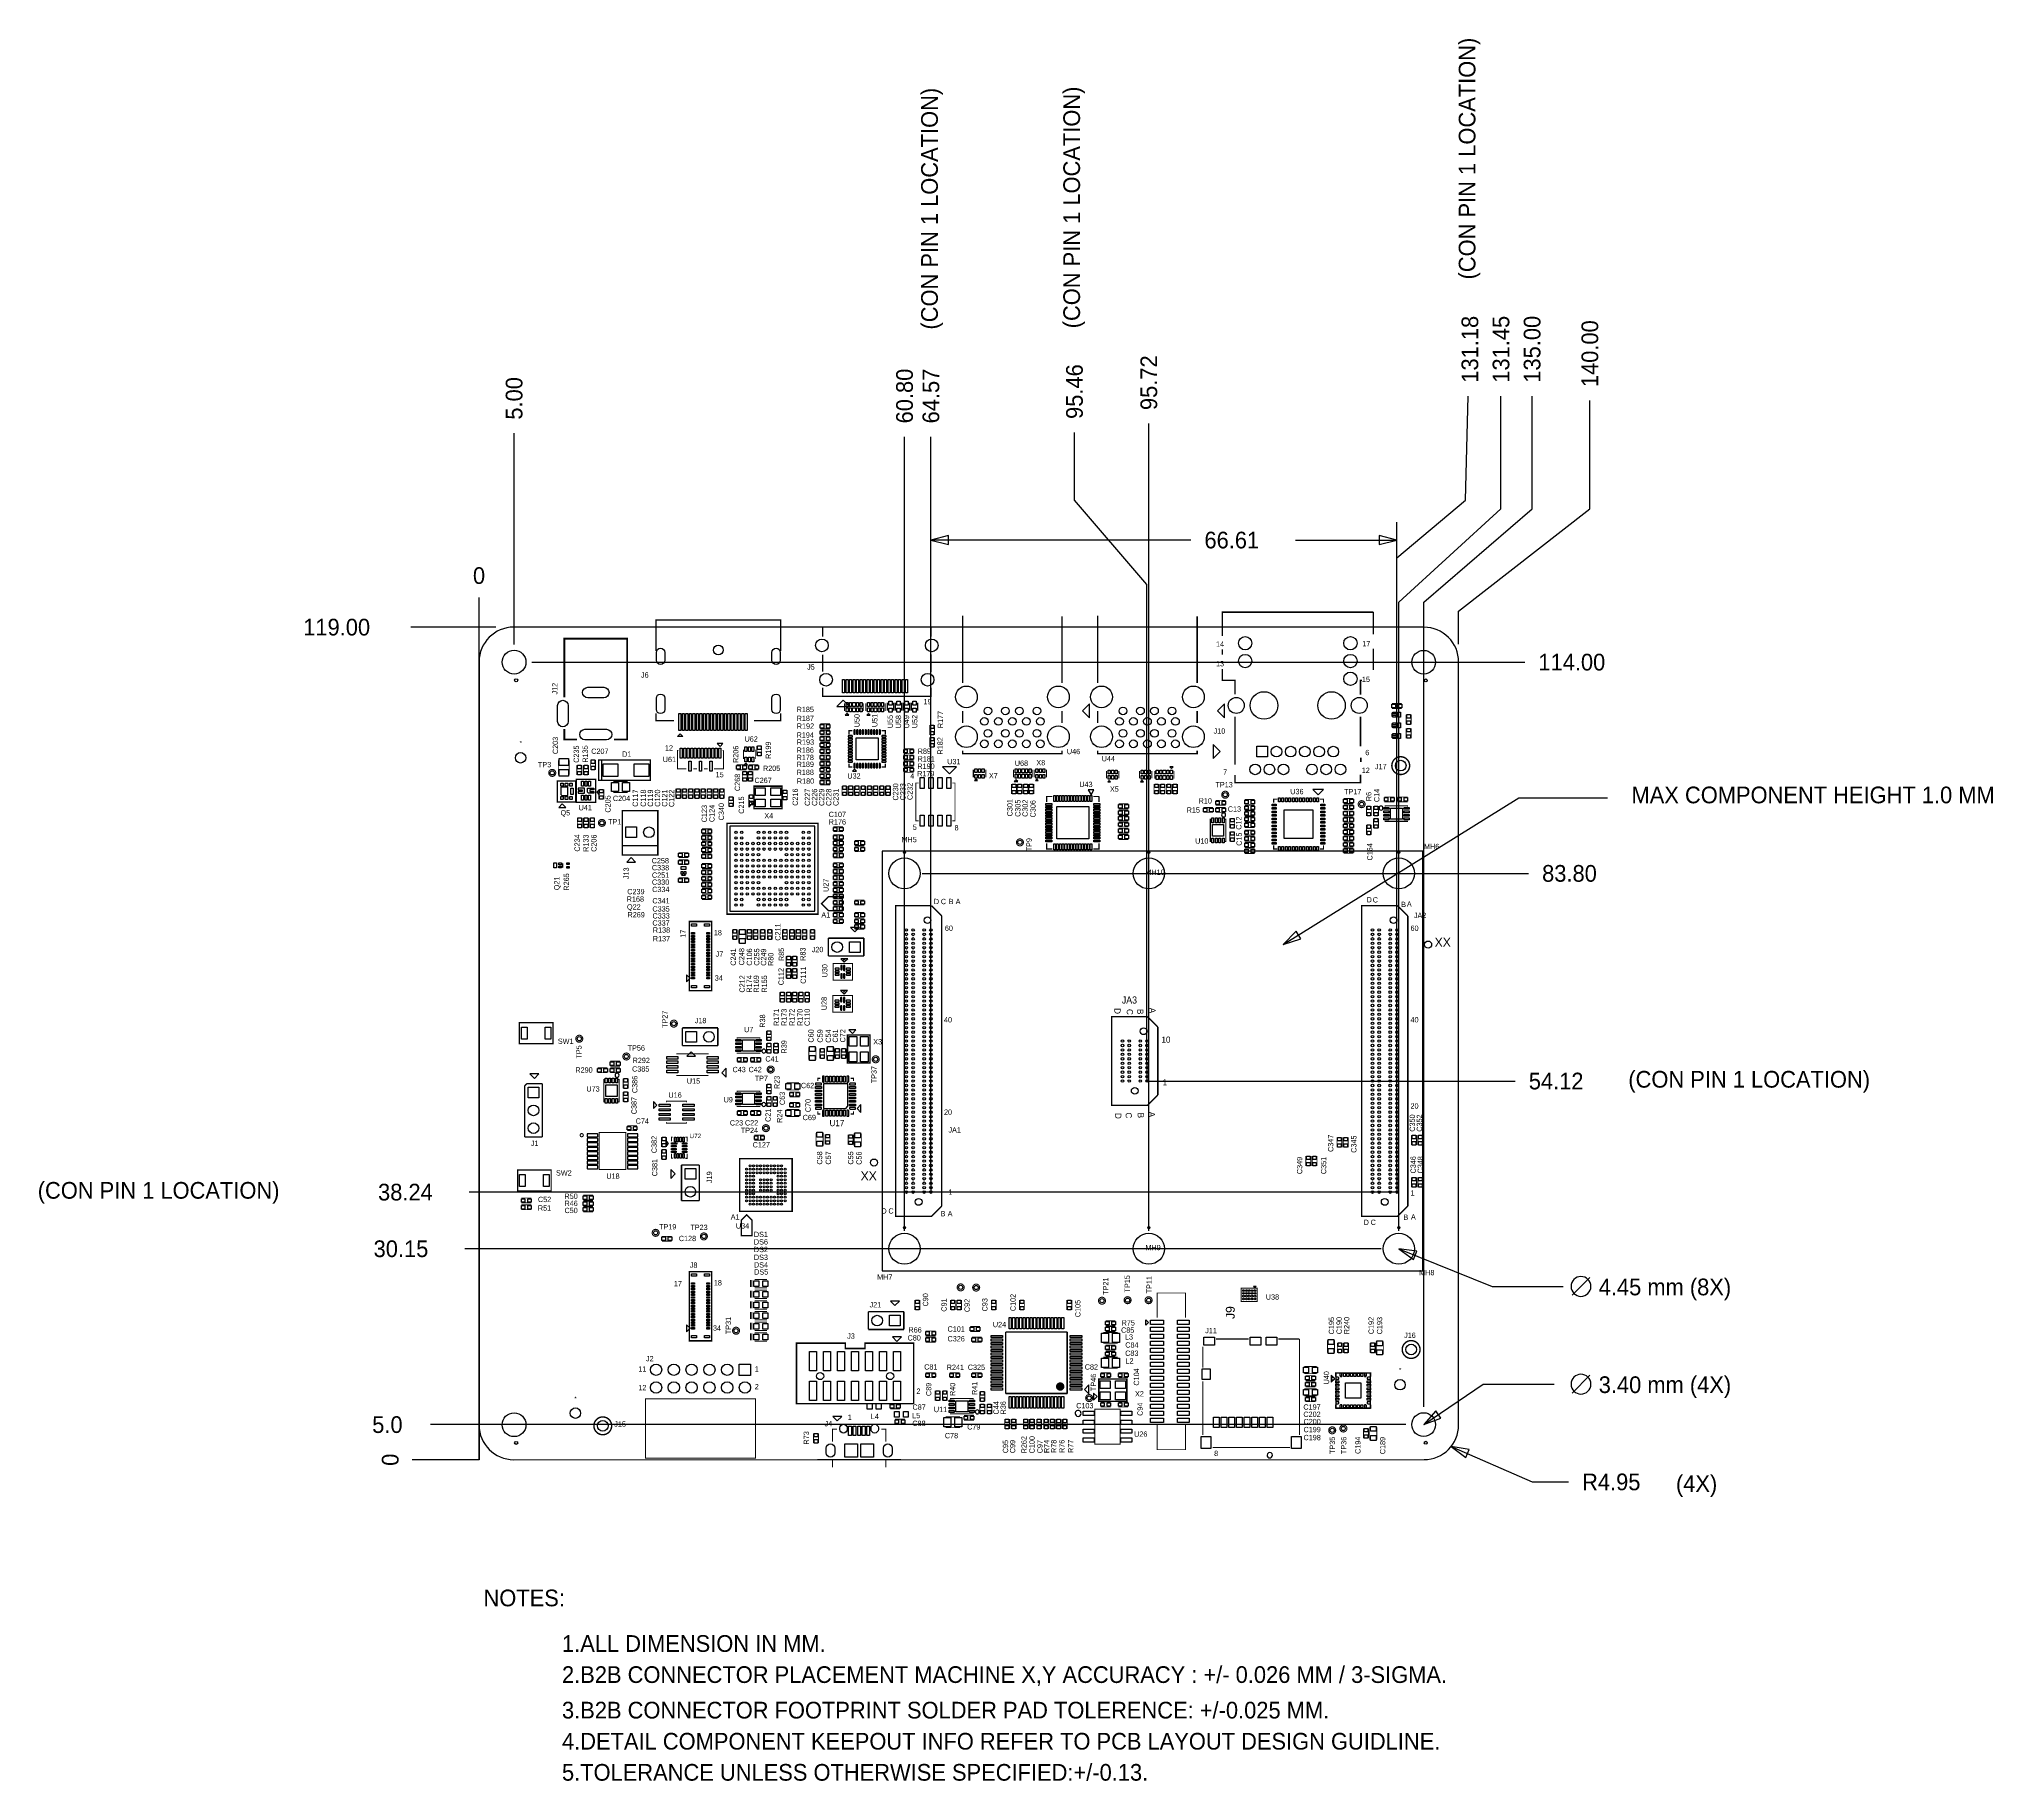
# Model space of a CAD drawing. Extents: x -2476 to 8518, y -1808 to 7994.
import ezdxf
from ezdxf.enums import TextEntityAlignment as Align

# ---------------------------------------------------------------- set-up
doc = ezdxf.new("R2010")
doc.units = 0
doc.layers.add('1', color=211, linetype='CONTINUOUS')
doc.layers.add('2', color=191, linetype='CONTINUOUS')

msp = doc.modelspace()

# ---------------------------------------------------------------- linework, layer by layer
at = {"layer": '1'}
for points in [[(5164.7198, 1605.7069), (5164.7198, 5075), (5550, 5400), (5565.7973, 5984.5)], [(5175.3103, 1287.1045), (5175.3103, 4825), (5750, 5350), (5750, 5984.5)], [(5315.0902, 297.4191), (5315.0902, 4825), (5925, 5350), (5925, 5984.5)], [(5511.9402, 4589.3111), (5511.9402, 4775), (6250, 5350), (6250, 5959.5)], [(3768.4122, 1287.1045), (3768.4122, 5830.5)], [(196.85, 4588.168), (196.85, 5776.5)], [(2393.8142, 1287.1045), (2393.8142, 5755.5)], [(2542.1999, 1605.7069), (2542.1999, 5755.5)], [(3758.2475, 2230.7049), (3758.2475, 4925), (3350, 5400), (3350, 5780.5)], [(2542.1999, 1605.7069), (2542.1999, 5275)], [(2642.1999, 5200), (2542.1999, 5175), (2642.1999, 5150), (2642.1999, 5200)], [(4005.5, 5175), (2542.1999, 5175)], [(4594.5, 5175), (5164.7198, 5175)], [(5064.7198, 5150), (5164.7198, 5175), (5064.7198, 5200), (5064.7198, 5150)], [(5164.7198, 1605.7069), (5164.7198, 5275)], [(0, 0), (0, 4852)], [(94.9413, 4684.993), (-384.5, 4684.993)], [(296.85, 4488.168), (5884.5, 4488.168)], [(4525, 2900), (5850, 3725), (6350, 3725)], [(2268.6142, 1062.1045), (5309.6142, 1062.1045), (5309.6142, 3424.3095), (2268.6142, 3424.3095), (2268.6142, 1062.1045)], [(2493.8142, 3299.3093), (5905.5, 3299.3093)], [(4596.6759, 2974.0781), (4525, 2900), (4623.1037, 2931.6332), (4596.6759, 2974.0781)], [(3758.2475, 2230.7049), (3758.2475, 2130.7049), (3858.2475, 2130.7049)], [(3858.2475, 2130.7049), (5830.5, 2130.7049)], [(2542.1999, 1605.7069), (2542.1999, 1505.7069)], [(5164.7198, 1605.7069), (5164.7198, 1505.7069), (5064.7198, 1505.7069)], [(5064.7198, 1505.7069), (-55.5, 1505.7069)], [(5075.3103, 1187.1045), (-80.5, 1187.1045)], [(5175.3103, 1187.1045), (5700, 975), (6100, 975)], [(5277.3911, 1172.8038), (5175.3103, 1187.1045), (5258.6519, 1126.4482), (5277.3911, 1172.8038)], [(6250, 1025), (6150, 925)], [(6250, 475), (6150, 375)], [(5315.0902, 197.4191), (5650, 425), (6050, 425)], [(5383.7502, 274.3009), (5315.0902, 197.4191), (5411.8522, 232.9454), (5383.7502, 274.3009)], [(5215.0902, 197.4191), (-272.5, 197.4191)], [(0, 200), (0, 0)], [(0, 0), (-377, 0)], [(5470.3151, 75.1411), (5925, -125), (6130.5, -125)], [(5571.9125, 57.735), (5470.3151, 75.1411), (5551.7688, 11.9723), (5571.9125, 57.735)]]:
    msp.add_lwpolyline(points, dxfattribs=at)
for points in [[(195, 0), (5317.0449, 0.5482, 0.414025), (5511.9402, 195.5691), (5511.9402, 4489.3111, 0.414251), (5316.9402, 4684.3361), (194.9413, 4684.993, 0.414163), (0, 4490.018), (0, 194.982, 0.414187)], [(6255.9017, 975, 1), (6144.0983, 975, 1)], [(6255.9017, 425, 1), (6144.0983, 425, 1)]]:
    msp.add_lwpolyline(points, format="xyb", close=True, dxfattribs=at)
at = {"layer": '2'}
for points, const_width in [([(1696.3134, 4550.1753), (1696.3134, 4725.1753), (995.9196, 4725.1753), (995.9196, 4550.1753)], 7.874), ([(2721.4126, 4370.8447), (2721.4126, 4748.7975)], 7.874), ([(3280.4678, 4744.8605), (3280.4678, 4370.8447)], 7.874), ([(3481.4126, 4370.8447), (3481.4126, 4748.7975)], 7.874), ([(4040.4678, 4744.8605), (4040.4678, 4370.8447)], 7.874), ([(4181.6489, 4634.3093), (4181.6489, 4769.3093), (5031.6489, 4769.3093)], 8), ([(5031.6489, 4769.3093), (5031.6489, 4644.3093)], 8), ([(479.4048, 4289.2305), (479.4048, 4619.9392), (833.7356, 4619.9392), (833.7356, 4053.01), (758.9324, 4053.01)], 10), ([(1933.0269, 4685.0967), (1933.0269, 4631.9471)], 7.874), ([(2543.2631, 4631.9471), (2543.2631, 4685.0967)], 7.874), ([(1933.0269, 4529.5849), (1933.0269, 4435.0967)], 7.874), ([(2543.2631, 4433.1282), (2543.2631, 4531.5534)], 7.874), ([(4181.6489, 4529.3093), (4181.6489, 4559.3093)], 8), ([(5031.6489, 4564.3093), (5031.6489, 4444.3093)], 8), ([(4253.1056, 4307.1439), (4253.1056, 4385.8841), (4182.2395, 4385.8841), (4181.6489, 4449.3093)], 8), ([(1933.0269, 4344.5455), (1933.0269, 4295.3329), (2543.2631, 4295.3329), (2543.2631, 4344.5455)], 7.874), ([(4967.6725, 4385.8841), (4959.7985, 4385.8841), (4959.7985, 4305.1754)], 8), ([(1096.1165, 4158.6399), (995.9196, 4158.6399), (995.9196, 4200.1753)], 7.874), ([(1546.1165, 4158.6399), (1696.3134, 4158.6399), (1696.3134, 4200.1753)], 7.874), ([(2055.7591, 4212.6558), (2055.7591, 4255.9628)], 5), ([(2164.1213, 4255.9628), (2164.1213, 4212.6558)], 5), ([(2176.7043, 4212.6558), (2176.7043, 4255.9628)], 5), ([(2285.0665, 4255.9628), (2285.0665, 4212.6558)], 5), ([(2297.5938, 4260.7265), (2297.5938, 4215.451)], 7.874), ([(2333.0268, 4260.7265), (2333.0268, 4215.451)], 7.874), ([(2342.5938, 4260.7265), (2342.5938, 4215.451)], 7.874), ([(2378.0268, 4260.7265), (2378.0268, 4215.451)], 7.874), ([(2387.5938, 4260.7265), (2387.5938, 4215.451)], 7.874), ([(2423.0268, 4260.7265), (2423.0268, 4215.451)], 7.874), ([(2432.5938, 4260.7265), (2432.5938, 4215.451)], 7.874), ([(2468.0268, 4260.7265), (2468.0268, 4215.451)], 7.874), ([(2721.4126, 4146.4353), (2721.4126, 4213.3644)], 7.874), ([(3280.4678, 4213.3644), (3280.4678, 4146.4353)], 7.874), ([(3481.4126, 4146.4353), (3481.4126, 4213.3644)], 7.874), ([(4040.4678, 4213.3644), (4040.4678, 4146.4353)], 7.874), ([(4253.1056, 3911.4747), (4253.1056, 4181.1597)], 8), ([(4959.7985, 4181.1597), (4959.7985, 4013.8369)], 8), ([(5136.2551, 4204.4983), (5136.2551, 4180.8763)], 7.874), ([(5191.3733, 4254.7423), (5136.2551, 4254.7423)], 5), ([(5191.3733, 4227.1833), (5136.2551, 4227.1833)], 5), ([(5216.5308, 4138.0099), (5216.5308, 4193.1281)], 5), ([(5244.0898, 4138.0099), (5244.0898, 4193.1281)], 5), ([(479.4048, 4112.0652), (479.4048, 4053.01), (550.271, 4053.01)], 10), ([(1919.2909, 4140.6086), (1974.4091, 4140.6086)], 5), ([(1919.2909, 4113.0496), (1974.4091, 4113.0496)], 5), ([(1974.4091, 4105.6086), (1919.2909, 4105.6086)], 5), ([(1974.4091, 4078.0496), (1919.2909, 4078.0496)], 5), ([(1919.2909, 4070.6086), (1974.4091, 4070.6086)], 5), ([(2100.7827, 4102.192), (2081.0977, 4102.192), (2081.0977, 4082.507)], 7.9921), ([(2285.8221, 4082.507), (2285.8221, 4102.192), (2266.1371, 4102.192)], 7.9921), ([(2535.5228, 4133.766), (2535.5228, 4078.6478)], 5), ([(2563.0818, 4133.766), (2563.0818, 4078.6478)], 5), ([(5136.2551, 4143.9155), (5136.2551, 4120.2935)], 7.874), ([(5136.2551, 4083.9155), (5136.2551, 4060.2935)], 7.874), ([(5216.5308, 4059.5454), (5216.5308, 4114.6636)], 5), ([(5244.0898, 4059.5454), (5244.0898, 4114.6636)], 5), ([(1120.9402, 3990.4904), (1116.0189, 3990.4904), (1116.0189, 3888.1282), (1165.9402, 3888.1282)], 5), ([(1320.9402, 3888.1282), (1375.8615, 3888.1282), (1375.8615, 3990.4904)], 5), ([(1375.8615, 3990.4904), (1370.9402, 3990.4904)], 5), ([(1487.4796, 3943.7187), (1487.4796, 3994.8999)], 5), ([(1554.4008, 3994.8999), (1554.4008, 3943.7187)], 5), ([(1562.5228, 4016.766), (1562.5228, 3961.6478)], 5), ([(1590.0818, 4016.766), (1590.0818, 3961.6478)], 5), ([(1919.2909, 4043.0496), (1974.4091, 4043.0496)], 5), ([(1919.2909, 4035.6086), (1974.4091, 4035.6086)], 5), ([(1919.2909, 4008.0496), (1974.4091, 4008.0496)], 5), ([(1974.4091, 4000.6086), (1919.2909, 4000.6086)], 5), ([(1974.4091, 3973.0496), (1919.2909, 3973.0496)], 5), ([(1919.2909, 3965.6086), (1974.4091, 3965.6086)], 5), ([(2389.2909, 4000.6086), (2444.4091, 4000.6086)], 5), ([(2389.2909, 3973.0496), (2444.4091, 3973.0496)], 5), ([(2444.4091, 3965.6086), (2389.2909, 3965.6086)], 5), ([(2535.5228, 4009.6478), (2535.5228, 4064.766)], 5), ([(2563.0818, 4009.6478), (2563.0818, 4064.766)], 5), ([(3280.4678, 3988.955), (3280.4678, 3973.2069), (2721.4126, 3973.2069), (2721.4126, 3988.955)], 7.874), ([(4040.4678, 3988.955), (4040.4678, 3973.2069), (3481.4126, 3973.2069), (3481.4126, 3988.955)], 7.874), ([(446.0072, 3855.5691), (446.0072, 3935.5691)], 5), ([(507.1332, 3935.5691), (507.1332, 3855.5691)], 5), ([(550.3892, 3853.01), (550.3892, 3908.1282)], 5), ([(577.9482, 3853.01), (577.9482, 3908.1282)], 5), ([(587.7907, 3853.01), (587.7907, 3908.1282)], 5), ([(615.3497, 3853.01), (615.3497, 3908.1282)], 5), ([(627.7907, 3937.9519), (627.7907, 3882.8337)], 5), ([(655.3497, 3937.9519), (655.3497, 3882.8337)], 5), ([(689.83, 3938.0494), (673.4206, 3938.0494), (673.0269, 3937.6557), (673.0269, 3823.4825), (690.7434, 3823.4825), (689.83, 3823.0888), (963.3104, 3823.0888), (963.3104, 3938.0494), (689.83, 3938.0494), (689.83, 3823.0888)], 7.874), ([(1205.9402, 3888.1282), (1225.9402, 3888.1282)], 5), ([(1265.9402, 3888.1282), (1285.9402, 3888.1282)], 5), ([(1504.1084, 3910.0888), (1448.9902, 3910.0888)], 5), ([(1504.1084, 3882.5298), (1448.9902, 3882.5298)], 5), ([(1481.2393, 3817.6478), (1481.2393, 3872.766)], 5), ([(1508.7983, 3817.6478), (1508.7983, 3872.766)], 5), ([(1512.8063, 3817.6478), (1512.8063, 3872.766)], 5), ([(1572.2194, 3910.0888), (1517.1012, 3910.0888)], 5), ([(1572.2194, 3882.5298), (1517.1012, 3882.5298)], 5), ([(1540.3653, 3817.6478), (1540.3653, 3872.766)], 5), ([(1919.2909, 3938.0496), (1974.4091, 3938.0496)], 5), ([(1919.2909, 3930.6086), (1974.4091, 3930.6086)], 5), ([(1919.2909, 3903.0496), (1974.4091, 3903.0496)], 5), ([(1974.4091, 3895.6086), (1919.2909, 3895.6086)], 5), ([(1974.4091, 3868.0496), (1919.2909, 3868.0496)], 5), ([(1974.4091, 3860.6086), (1919.2909, 3860.6086)], 5), ([(2100.7827, 3897.4676), (2081.0977, 3897.4676), (2081.0977, 3917.1526)], 7.9921), ([(2266.1371, 3897.4676), (2285.8221, 3897.4676), (2285.8221, 3917.1526)], 7.9921), ([(2444.4091, 3938.0496), (2389.2909, 3938.0496)], 5), ([(2389.2909, 3930.6086), (2444.4091, 3930.6086)], 5), ([(2389.2909, 3903.0496), (2444.4091, 3903.0496)], 5), ([(2444.4091, 3895.6086), (2389.2909, 3895.6086)], 5), ([(2444.4091, 3868.0496), (2389.2909, 3868.0496)], 5), ([(2780.9402, 3882.3093), (2780.9402, 3840.3093)], 6), ([(2850.9402, 3882.3093), (2850.9402, 3840.3093)], 6), ([(3006.7591, 3839.6558), (3006.7591, 3882.9628)], 5), ([(3115.1213, 3882.9628), (3115.1213, 3839.6558)], 5), ([(3123.4205, 3882.3093), (3123.4205, 3840.3093)], 6), ([(3193.4205, 3882.3093), (3193.4205, 3840.3093)], 6), ([(3530.3023, 3875.8298), (3530.3023, 3833.8298)], 6), ([(3600.3023, 3875.8298), (3600.3023, 3833.8298)], 6), ([(3715.3023, 3875.8298), (3715.3023, 3833.8298)], 6), ([(3785.3023, 3875.8298), (3785.3023, 3833.8298)], 6), ([(3801.7591, 3832.6558), (3801.7591, 3875.9628)], 5), ([(3910.1213, 3875.9628), (3910.1213, 3832.6558)], 5), ([(4959.7985, 3854.388), (4959.7985, 3809.1124), (4253.1056, 3809.1124), (4253.1056, 3852.4195)], 8), ([(4961.3733, 3951.2778), (4961.3733, 3926.2778)], 8), ([(440.3891, 3721.3998), (440.3891, 3819.825), (542.7513, 3819.825), (542.7513, 3701.7148), (440.3891, 3701.7148), (440.3891, 3721.3998)], 7.874), ([(640.9403, 3698.64), (546.4521, 3698.64), (546.4521, 3828.5612), (656.6883, 3828.5612), (656.6883, 3698.64), (640.9403, 3698.64)], 7.874), ([(674.0288, 3771.4747), (674.0288, 3716.3565)], 5), ([(701.5878, 3771.4747), (701.5878, 3716.3565)], 5), ([(755.6647, 3816.1321), (835.6647, 3816.1321)], 5), ([(835.6647, 3755.0061), (755.6647, 3755.0061)], 5), ([(1107.1607, 3720.7502), (1107.1607, 3775.8684)], 5), ([(1134.7197, 3720.7502), (1134.7197, 3775.8684)], 5), ([(1142.1607, 3720.7502), (1142.1607, 3775.8684)], 5), ([(1169.7197, 3720.7502), (1169.7197, 3775.8684)], 5), ([(1177.1607, 3720.7502), (1177.1607, 3775.8684)], 5), ([(1204.7197, 3720.7502), (1204.7197, 3775.8684)], 5), ([(1212.1607, 3720.7502), (1212.1607, 3775.8684)], 5), ([(1239.7197, 3720.7502), (1239.7197, 3775.8684)], 5), ([(1247.1607, 3720.7502), (1247.1607, 3775.8684)], 5), ([(1274.7197, 3720.7502), (1274.7197, 3775.8684)], 5), ([(1282.1607, 3720.7502), (1282.1607, 3775.8684)], 5), ([(1309.7197, 3720.7502), (1309.7197, 3775.8684)], 5), ([(1317.1607, 3720.7502), (1317.1607, 3775.8684)], 5), ([(1344.7197, 3720.7502), (1344.7197, 3775.8684)], 5), ([(1352.1607, 3720.7502), (1352.1607, 3775.8684)], 5), ([(1379.7197, 3720.7502), (1379.7197, 3775.8684)], 5), ([(1517.1607, 3740.8447), (1517.1607, 3685.7265)], 5), ([(1544.7197, 3740.8447), (1544.7197, 3685.7265)], 5), ([(1625.9402, 3790.0573), (1704.6804, 3790.0573), (1704.6804, 3664.0731), (1547.2, 3664.0731), (1547.2, 3790.0573), (1641.6882, 3790.0573)], 7.874), ([(1707.1607, 3713.01), (1707.1607, 3768.1282)], 5), ([(1734.7197, 3713.01), (1734.7197, 3768.1282)], 5), ([(1974.4091, 3833.0496), (1919.2909, 3833.0496)], 5), ([(1919.2909, 3825.6086), (1974.4091, 3825.6086)], 5), ([(1919.2909, 3798.0496), (1974.4091, 3798.0496)], 5), ([(2042.1607, 3736.7502), (2042.1607, 3791.8684)], 5), ([(2069.7197, 3736.7502), (2069.7197, 3791.8684)], 5), ([(2077.1607, 3736.7502), (2077.1607, 3791.8684)], 5), ([(2104.7197, 3736.7502), (2104.7197, 3791.8684)], 5), ([(2112.1607, 3736.7502), (2112.1607, 3791.8684)], 5), ([(2139.7197, 3736.7502), (2139.7197, 3791.8684)], 5), ([(2147.1607, 3736.7502), (2147.1607, 3791.8684)], 5), ([(2174.7197, 3736.7502), (2174.7197, 3791.8684)], 5), ([(2183.2908, 3736.7502), (2183.2908, 3791.8684)], 5), ([(2210.8498, 3736.7502), (2210.8498, 3791.8684)], 5), ([(2217.1607, 3736.7502), (2217.1607, 3791.8684)], 5), ([(2244.7197, 3736.7502), (2244.7197, 3791.8684)], 5), ([(2252.1607, 3736.7502), (2252.1607, 3791.8684)], 5), ([(2279.7197, 3736.7502), (2279.7197, 3791.8684)], 5), ([(2287.1607, 3736.7502), (2287.1607, 3791.8684)], 5), ([(2314.7197, 3736.7502), (2314.7197, 3791.8684)], 5), ([(2473.452, 3808.1518), (2457.704, 3808.1518), (2457.704, 3595.5534), (2473.452, 3595.5534)], 5), ([(2662.4284, 3595.5534), (2678.1764, 3595.5534), (2678.1764, 3808.1518), (2662.4284, 3808.1518)], 5), ([(2995.5228, 3746.7502), (2995.5228, 3801.8684)], 5), ([(3023.0818, 3746.7502), (3023.0818, 3801.8684)], 5), ([(3027.4757, 3746.7502), (3027.4757, 3801.8684)], 5), ([(3055.0347, 3746.7502), (3055.0347, 3801.8684)], 5), ([(3061.5228, 3801.8684), (3061.5228, 3746.7502)], 5), ([(3089.0818, 3801.8684), (3089.0818, 3746.7502)], 5), ([(3093.5228, 3801.8684), (3093.5228, 3746.7502)], 5), ([(3121.0818, 3801.8684), (3121.0818, 3746.7502)], 5), ([(3797.7906, 3746.7502), (3797.7906, 3801.8684)], 5), ([(3825.3496, 3746.7502), (3825.3496, 3801.8684)], 5), ([(3832.1607, 3746.7502), (3832.1607, 3801.8684)], 5), ([(3859.7197, 3746.7502), (3859.7197, 3801.8684)], 5), ([(3867.1607, 3801.8684), (3867.1607, 3746.7502)], 5), ([(3894.7197, 3801.8684), (3894.7197, 3746.7502)], 5), ([(3902.1607, 3801.8684), (3902.1607, 3746.7502)], 5), ([(3929.7197, 3801.8684), (3929.7197, 3746.7502)], 5), ([(805.9402, 3402.5691), (1005.9402, 3402.5691), (1005.9402, 3652.5691), (805.9402, 3652.5691), (805.9402, 3402.5691)], 8), ([(1404.3285, 3674.85), (1404.3285, 3729.9682)], 5), ([(1431.8875, 3674.85), (1431.8875, 3729.9682)], 5), ([(3193.3024, 3700.451), (3193.3024, 3731.9471), (3224.7985, 3731.9471)], 7), ([(3457.0819, 3731.9471), (3488.578, 3731.9471)], 7), ([(3488.578, 3731.9471), (3488.578, 3700.451)], 7), ([(3598.3811, 3690.0888), (3653.4993, 3690.0888)], 5), ([(3598.3811, 3662.5298), (3653.4993, 3662.5298)], 5), ([(3598.3811, 3655.0888), (3653.4993, 3655.0888)], 5), ([(3598.3811, 3627.5298), (3653.4993, 3627.5298)], 5), ([(4130.4993, 3670.0888), (4075.3811, 3670.0888)], 5), ([(4130.4993, 3642.5298), (4075.3811, 3642.5298)], 5), ([(4200.4993, 3710.0888), (4145.3811, 3710.0888)], 5), ([(4200.4993, 3682.5298), (4145.3811, 3682.5298)], 5), ([(4200.4993, 3670.0888), (4145.3811, 3670.0888)], 5), ([(4200.4993, 3642.5298), (4145.3811, 3642.5298)], 5), ([(4363.4993, 3715.0888), (4308.3811, 3715.0888)], 5), ([(4363.4993, 3687.5298), (4308.3811, 3687.5298)], 5), ([(4363.4993, 3681.9864), (4308.3811, 3681.9864)], 5), ([(4363.4993, 3654.4274), (4308.3811, 3654.4274)], 5), ([(4363.4993, 3650.0888), (4308.3811, 3650.0888)], 5), ([(4470.9402, 3696.3093), (4470.9402, 3716.3093), (4490.9402, 3716.3093)], 6), ([(4730.9402, 3716.3093), (4750.9402, 3716.3093), (4750.9402, 3696.3093)], 6), ([(4919.4091, 3720.6086), (4864.2909, 3720.6086)], 5), ([(4919.4091, 3693.0496), (4864.2909, 3693.0496)], 5), ([(4919.4091, 3685.6086), (4864.2909, 3685.6086)], 5), ([(4919.4091, 3658.0496), (4864.2909, 3658.0496)], 5), ([(4919.4091, 3650.6086), (4864.2909, 3650.6086)], 5), ([(4992.885, 3678.1281), (4992.885, 3623.0099)], 5), ([(5020.444, 3678.1281), (5020.444, 3623.0099)], 5), ([(5032.885, 3678.1281), (5032.885, 3623.0099)], 5), ([(5060.444, 3678.1281), (5060.444, 3623.0099)], 5), ([(5094.1054, 3729.3485), (5149.2236, 3729.3485)], 5), ([(5094.1054, 3701.7895), (5149.2236, 3701.7895)], 5), ([(5098.6724, 3674.9391), (5098.6724, 3678.8761), (5224.6566, 3678.8761), (5224.6566, 3674.9391)], 5.9055), ([(5224.2236, 3729.3485), (5169.1054, 3729.3485)], 5), ([(5224.2236, 3701.7895), (5169.1054, 3701.7895)], 5), ([(552.7907, 3611.1282), (552.7907, 3556.01)], 5), ([(580.3497, 3611.1282), (580.3497, 3556.01)], 5), ([(587.7907, 3556.01), (587.7907, 3611.1282)], 5), ([(615.3497, 3556.01), (615.3497, 3611.1282)], 5), ([(622.7907, 3611.1282), (622.7907, 3556.01)], 5), ([(650.3497, 3611.1282), (650.3497, 3556.01)], 5), ([(1308.4993, 3549.3486), (1253.3811, 3549.3486)], 5), ([(1308.4993, 3521.7896), (1253.3811, 3521.7896)], 5), ([(1887.1607, 3069.6636), (1395.0347, 3069.6636), (1395.0347, 3581.4746), (1906.8457, 3581.4746), (1906.8457, 3069.6636), (1887.1607, 3069.6636)], 7.874), ([(1993.3811, 3561.6086), (2048.4993, 3561.6086)], 5), ([(1993.3811, 3534.0496), (2048.4993, 3534.0496)], 5), ([(1993.3811, 3515.6086), (2048.4993, 3515.6086)], 5), ([(3653.4993, 3623.0888), (3598.3811, 3623.0888)], 5), ([(3653.4993, 3595.5298), (3598.3811, 3595.5298)], 5), ([(3653.4993, 3588.0888), (3598.3811, 3588.0888)], 5), ([(3653.4993, 3560.5298), (3598.3811, 3560.5298)], 5), ([(3653.4993, 3553.0888), (3598.3811, 3553.0888)], 5), ([(3653.4993, 3525.5298), (3598.3811, 3525.5298)], 5), ([(3653.4993, 3518.0888), (3598.3811, 3518.0888)], 5), ([(4118.5701, 3604.3014), (4114.6331, 3604.3014), (4114.6331, 3478.3172), (4118.5701, 3478.3172)], 5.9055), ([(4197.3103, 3604.3014), (4201.2473, 3604.3014), (4201.2473, 3478.3172), (4197.3103, 3478.3172)], 5.9055), ([(4224.1607, 3608.8684), (4224.1607, 3553.7502)], 5), ([(4224.1607, 3478.7502), (4224.1607, 3533.8684)], 5), ([(4251.7197, 3608.8684), (4251.7197, 3553.7502)], 5), ([(4251.7197, 3478.7502), (4251.7197, 3533.8684)], 5), ([(4363.4993, 3622.5298), (4308.3811, 3622.5298)], 5), ([(4363.4993, 3618.0888), (4308.3811, 3618.0888)], 5), ([(4363.4993, 3590.5298), (4308.3811, 3590.5298)], 5), ([(4308.3811, 3585.0888), (4363.4993, 3585.0888)], 5), ([(4308.3811, 3557.5298), (4363.4993, 3557.5298)], 5), ([(4308.3811, 3543.0888), (4363.4993, 3543.0888)], 5), ([(4919.4091, 3623.0496), (4864.2909, 3623.0496)], 5), ([(4919.4091, 3615.6086), (4864.2909, 3615.6086)], 5), ([(4919.4091, 3588.0496), (4864.2909, 3588.0496)], 5), ([(4919.4091, 3580.6086), (4864.2909, 3580.6086)], 5), ([(4919.4091, 3553.0496), (4864.2909, 3553.0496)], 5), ([(4919.4091, 3545.6086), (4864.2909, 3545.6086)], 5), ([(4919.4091, 3518.0496), (4864.2909, 3518.0496)], 5), ([(4992.885, 3516.6713), (4992.885, 3571.7895)], 5), ([(5020.444, 3516.6713), (5020.444, 3571.7895)], 5), ([(5032.885, 3608.1281), (5032.885, 3553.0099)], 5), ([(5060.444, 3608.1281), (5060.444, 3553.0099)], 5), ([(5098.6724, 3596.1989), (5098.6724, 3592.2619), (5224.6566, 3592.2619), (5224.6566, 3596.1989)], 5.9055), ([(805.9402, 3455.5691), (1005.9402, 3455.5691)], 8), ([(1177.8694, 3415.884), (1122.7512, 3415.884)], 5), ([(1308.4993, 3514.3486), (1253.3811, 3514.3486)], 5), ([(1308.4993, 3486.7896), (1253.3811, 3486.7896)], 5), ([(1308.4993, 3479.3486), (1253.3811, 3479.3486)], 5), ([(1308.4993, 3451.7896), (1253.3811, 3451.7896)], 5), ([(1308.4993, 3444.3486), (1253.3811, 3444.3486)], 5), ([(1308.4993, 3416.7896), (1253.3811, 3416.7896)], 5), ([(1308.4993, 3409.3486), (1253.3811, 3409.3486)], 5), ([(1993.3811, 3488.0496), (2048.4993, 3488.0496)], 5), ([(1993.3811, 3484.3486), (2048.4993, 3484.3486)], 5), ([(1993.3811, 3456.7896), (2048.4993, 3456.7896)], 5), ([(2048.4993, 3449.3486), (1993.3811, 3449.3486)], 5), ([(2048.4993, 3421.7896), (1993.3811, 3421.7896)], 5), ([(1993.3811, 3414.3486), (2048.4993, 3414.3486)], 5), ([(2113.3811, 3484.3486), (2168.4993, 3484.3486)], 5), ([(2113.3811, 3456.7896), (2168.4993, 3456.7896)], 5), ([(2113.3811, 3449.3486), (2168.4993, 3449.3486)], 5), ([(2113.3811, 3421.7896), (2168.4993, 3421.7896)], 5), ([(3224.7985, 3436.6715), (3193.3024, 3436.6715), (3193.3024, 3468.1676)], 7), ([(3488.578, 3468.1676), (3488.578, 3436.6715), (3457.0819, 3436.6715)], 7), ([(3653.4993, 3490.5298), (3598.3811, 3490.5298)], 5), ([(4308.3811, 3515.5298), (4363.4993, 3515.5298)], 5), ([(4308.3811, 3508.0888), (4363.4993, 3508.0888)], 5), ([(4308.3811, 3480.5298), (4363.4993, 3480.5298)], 5), ([(4308.3811, 3473.0888), (4363.4993, 3473.0888)], 5), ([(4308.3811, 3445.5298), (4363.4993, 3445.5298)], 5), ([(4308.3811, 3438.4156), (4363.4993, 3438.4156)], 5), ([(4308.3811, 3410.8566), (4363.4993, 3410.8566)], 5), ([(4490.9402, 3436.3093), (4470.9402, 3436.3093), (4470.9402, 3456.3093)], 6), ([(4750.9402, 3456.3093), (4750.9402, 3436.3093), (4730.9402, 3436.3093)], 6), ([(4864.2909, 3510.6086), (4919.4091, 3510.6086)], 5), ([(4864.2909, 3483.0496), (4919.4091, 3483.0496)], 5), ([(4919.4091, 3475.6086), (4864.2909, 3475.6086)], 5), ([(4919.4091, 3448.0496), (4864.2909, 3448.0496)], 5), ([(4919.4091, 3440.6086), (4864.2909, 3440.6086)], 5), ([(4919.4091, 3413.0496), (4864.2909, 3413.0496)], 5), ([(469.8694, 3332.2935), (469.8694, 3355.9155)], 7.874), ([(1177.8694, 3388.325), (1122.7512, 3388.325)], 5), ([(1122.7512, 3375.884), (1177.8694, 3375.884)], 5), ([(1122.7512, 3348.325), (1177.8694, 3348.325)], 5), ([(1308.4993, 3381.7896), (1253.3811, 3381.7896)], 5), ([(1308.4993, 3354.3486), (1253.3811, 3354.3486)], 5), ([(1308.4993, 3326.7896), (1253.3811, 3326.7896)], 5), ([(1308.4993, 3319.3486), (1253.3811, 3319.3486)], 5), ([(1993.3811, 3386.7896), (2048.4993, 3386.7896)], 5), ([(2048.4993, 3359.3486), (1993.3811, 3359.3486)], 5), ([(2048.4993, 3331.7896), (1993.3811, 3331.7896)], 5), ([(2048.4993, 3324.3486), (1993.3811, 3324.3486)], 5), ([(2048.4993, 3296.7896), (1993.3811, 3296.7896)], 5), ([(1122.7512, 3274.3486), (1177.8694, 3274.3486)], 5), ([(1122.7512, 3246.7896), (1177.8694, 3246.7896)], 5), ([(1138.4993, 3288.1675), (1162.1213, 3288.1675)], 7.874), ([(1308.4993, 3291.7896), (1253.3811, 3291.7896)], 5), ([(1308.4993, 3284.3486), (1253.3811, 3284.3486)], 5), ([(1308.4993, 3256.7896), (1253.3811, 3256.7896)], 5), ([(1308.4993, 3249.3486), (1253.3811, 3249.3486)], 5), ([(1308.4993, 3221.7896), (1253.3811, 3221.7896)], 5), ([(1253.3811, 3214.3486), (1308.4993, 3214.3486)], 5), ([(1253.3811, 3186.7896), (1308.4993, 3186.7896)], 5), ([(2048.4993, 3289.3486), (1993.3811, 3289.3486)], 5), ([(2048.4993, 3261.7896), (1993.3811, 3261.7896)], 5), ([(1993.3811, 3254.3486), (2048.4993, 3254.3486)], 5), ([(1993.3811, 3226.7896), (2048.4993, 3226.7896)], 5), ([(1993.3811, 3219.3486), (2048.4993, 3219.3486)], 5), ([(1993.3811, 3191.7896), (2048.4993, 3191.7896)], 5), ([(1253.3811, 3179.3486), (1308.4993, 3179.3486)], 5), ([(1253.3811, 3151.7896), (1308.4993, 3151.7896)], 5), ([(1926.5308, 3128.7187), (1965.9008, 3089.3486), (2044.641, 3089.3486), (2044.641, 3168.0888), (1965.9008, 3168.0888), (1926.5308, 3128.7187)], 7.874), ([(1993.3811, 3184.3486), (2048.4993, 3184.3486)], 5), ([(1993.3811, 3156.7896), (2048.4993, 3156.7896)], 5), ([(2048.4993, 3149.3486), (1993.3811, 3149.3486)], 5), ([(2048.4993, 3121.7896), (1993.3811, 3121.7896)], 5), ([(2048.4993, 3114.3486), (1993.3811, 3114.3486)], 5), ([(2048.4993, 3086.7896), (1993.3811, 3086.7896)], 5), ([(1993.3811, 3079.3486), (2048.4993, 3079.3486)], 5), ([(2113.3811, 3149.3486), (2168.4993, 3149.3486)], 5), ([(2113.3811, 3121.7896), (2168.4993, 3121.7896)], 5), ([(2113.3811, 3079.3486), (2168.4993, 3079.3486)], 5), ([(2545.4047, 3117.6163), (2343.381, 3117.6163), (2343.381, 1368.7975), (2545.4047, 1368.7975), (2603.2236, 1426.6163)], 7.874), ([(2603.2236, 3059.7975), (2545.4047, 3117.6163)], 7.874), ([(5167.9246, 3117.6163), (4965.9009, 3117.6163), (4965.9009, 1368.7975), (5167.9246, 1368.7975), (5225.7435, 1426.6163)], 7.874), ([(5225.7435, 3059.7975), (5167.9246, 3117.6163)], 7.874), ([(1206.5701, 2638.7187), (1182.9481, 2638.7187), (1182.9481, 3028.4825), (1308.9323, 3028.4825), (1308.9323, 2638.7187), (1206.5701, 2638.7187)], 7.874), ([(1425.1607, 2983.1282), (1425.1607, 2928.01)], 5), ([(1452.7197, 2983.1282), (1452.7197, 2928.01)], 5), ([(1461.7827, 2908.5691), (1461.7827, 2978.5691)], 5), ([(1500.0977, 2978.5691), (1500.0977, 2908.5691)], 5), ([(1507.1607, 2983.1282), (1507.1607, 2928.01)], 5), ([(1534.7197, 2983.1282), (1534.7197, 2928.01)], 5), ([(1542.1607, 2983.1282), (1542.1607, 2928.01)], 5), ([(1569.7197, 2983.1282), (1569.7197, 2928.01)], 5), ([(1582.1607, 2928.01), (1582.1607, 2983.1282)], 5), ([(1609.7197, 2928.01), (1609.7197, 2983.1282)], 5), ([(1622.1607, 2928.01), (1622.1607, 2983.1282)], 5), ([(1649.7197, 2928.01), (1649.7197, 2983.1282)], 5), ([(1707.1607, 2928.01), (1707.1607, 2983.1282)], 5), ([(1734.7197, 2928.01), (1734.7197, 2983.1282)], 5), ([(1747.1607, 2928.01), (1747.1607, 2983.1282)], 5), ([(1774.7197, 2928.01), (1774.7197, 2983.1282)], 5), ([(1782.1607, 2983.1282), (1782.1607, 2928.01)], 5), ([(1809.7197, 2983.1282), (1809.7197, 2928.01)], 5), ([(1817.1607, 2983.1282), (1817.1607, 2928.01)], 5), ([(1844.7197, 2983.1282), (1844.7197, 2928.01)], 5), ([(1862.1607, 2983.1282), (1862.1607, 2928.01)], 5), ([(1889.7197, 2983.1282), (1889.7197, 2928.01)], 5), ([(1993.3811, 3051.7896), (2048.4993, 3051.7896)], 5), ([(1993.3811, 3044.3486), (2048.4993, 3044.3486)], 5), ([(1993.3811, 3016.7896), (2048.4993, 3016.7896)], 5), ([(2113.3811, 3051.7896), (2168.4993, 3051.7896)], 5), ([(2113.3811, 3044.3486), (2168.4993, 3044.3486)], 5), ([(2113.3811, 3016.7896), (2168.4993, 3016.7896)], 5), ([(2113.3811, 3012.6086), (2168.4993, 3012.6086)], 5), ([(2113.3811, 2985.0496), (2168.4993, 2985.0496)], 5), ([(2603.2236, 1426.6163), (2603.2236, 3059.7975)], 7.874), ([(5225.7435, 1426.6163), (5225.7435, 3059.7975)], 7.874), ([(1965.1134, 2934.8998), (2165.1134, 2934.8998)], 8), ([(1965.1134, 2834.8998), (1965.1134, 2934.8998)], 8), ([(1965.1134, 2934.8998), (1965.1134, 2834.8998)], 8), ([(2165.1134, 2934.8998), (1965.1134, 2934.8998)], 8), ([(2165.1134, 2934.8998), (2165.1134, 2834.8998)], 8), ([(2165.1134, 2834.8998), (2165.1134, 2934.8998)], 8), ([(1728.1607, 2778.01), (1728.1607, 2833.1282)], 5), ([(1728.1607, 2708.01), (1728.1607, 2763.1282)], 5), ([(1755.7197, 2778.01), (1755.7197, 2833.1282)], 5), ([(1755.7197, 2708.01), (1755.7197, 2763.1282)], 5), ([(1762.1607, 2778.01), (1762.1607, 2833.1282)], 5), ([(1762.1607, 2708.01), (1762.1607, 2763.1282)], 5), ([(1789.7197, 2778.01), (1789.7197, 2833.1282)], 5), ([(1789.7197, 2708.01), (1789.7197, 2763.1282)], 5), ([(2165.1134, 2834.8998), (1965.1134, 2834.8998)], 8), ([(1965.1134, 2834.8998), (2165.1134, 2834.8998)], 8), ([(2101.8457, 2792.8132), (2101.8457, 2698.325), (1991.6095, 2698.325), (1991.6095, 2792.8132), (2101.8457, 2792.8132)], 6), ([(1692.1607, 2575.3329), (1692.1607, 2630.4511)], 5), ([(1719.7197, 2575.3329), (1719.7197, 2630.4511)], 5), ([(1728.1607, 2575.3329), (1728.1607, 2630.4511)], 5), ([(1755.7197, 2575.3329), (1755.7197, 2630.4511)], 5), ([(1762.1607, 2575.3329), (1762.1607, 2630.4511)], 5), ([(1789.7197, 2575.3329), (1789.7197, 2630.4511)], 5), ([(1797.1944, 2630.4), (1797.1944, 2575.2818)], 5), ([(1824.7534, 2630.4), (1824.7534, 2575.2818)], 5), ([(1832.1944, 2630.4), (1832.1944, 2575.2818)], 5), ([(1859.7534, 2630.4), (1859.7534, 2575.2818)], 5), ([(2101.0583, 2612.8132), (2101.0583, 2518.325), (1990.8221, 2518.325), (1990.8221, 2612.8132), (2101.0583, 2612.8132)], 6), ([(415.4284, 2341.514), (226.452, 2341.514), (226.452, 2459.6242), (415.4284, 2459.6242), (415.4284, 2341.514)], 7), ([(1143.45, 2329.9291), (1143.45, 2429.9291)], 8), ([(1143.45, 2429.9291), (1343.45, 2429.9291)], 8), ([(1343.45, 2429.9291), (1143.45, 2429.9291)], 8), ([(1143.45, 2429.9291), (1143.45, 2329.9291)], 8), ([(1343.45, 2429.9291), (1343.45, 2329.9291)], 8), ([(1343.45, 2329.9291), (1343.45, 2429.9291)], 8), ([(3761.4523, 2492.6143), (3559.4286, 2492.6143), (3559.4286, 1993.7955), (3761.4523, 1993.7955), (3819.2712, 2051.6143)], 7.874), ([(3819.2712, 2434.7955), (3761.4523, 2492.6143)], 7.874), ([(3819.2712, 2051.6143), (3819.2712, 2434.7955)], 7.874), ([(1343.45, 2329.9291), (1143.45, 2329.9291)], 8), ([(1143.45, 2329.9291), (1343.45, 2329.9291)], 8), ([(1578.9323, 2369.9392), (1578.9323, 2373.8762), (1452.9481, 2373.8762), (1452.9481, 2369.9392)], 5.9055), ([(1617.1607, 2358.01), (1617.1607, 2413.1282)], 5), ([(1617.1607, 2288.01), (1617.1607, 2343.1282)], 5), ([(1644.7197, 2358.01), (1644.7197, 2413.1282)], 5), ([(1644.7197, 2288.01), (1644.7197, 2343.1282)], 5), ([(1657.1607, 2288.01), (1657.1607, 2343.1282)], 5), ([(1684.7197, 2288.01), (1684.7197, 2343.1282)], 5), ([(1855.9953, 2250.9628), (1855.9953, 2320.9628)], 5), ([(1895.8851, 2320.5691), (1895.8851, 2250.5691)], 5), ([(1917.1607, 2258.01), (1917.1607, 2313.1282)], 5), ([(1944.7197, 2258.01), (1944.7197, 2313.1282)], 5), ([(1955.9953, 2250.9628), (1955.9953, 2320.9628)], 5), ([(1995.8851, 2320.5691), (1995.8851, 2250.5691)], 5), ([(2002.1607, 2258.01), (2002.1607, 2313.1282)], 5), ([(2029.7197, 2258.01), (2029.7197, 2313.1282)], 5), ([(2038.0705, 2258.01), (2038.0705, 2313.1282)], 5), ([(2065.6295, 2258.01), (2065.6295, 2313.1282)], 5), ([(2198.9323, 2310.5691), (2198.9323, 2231.8289), (2072.9481, 2231.8289), (2072.9481, 2389.3093), (2198.9323, 2389.3093), (2198.9323, 2294.8211)], 7.874), ([(722.3189, 2205.3486), (667.2007, 2205.3486)], 5), ([(792.9882, 2242.6086), (737.87, 2242.6086)], 5), ([(792.9882, 2215.0496), (737.87, 2215.0496)], 5), ([(792.9882, 2205.3486), (737.87, 2205.3486)], 5), ([(1112.3575, 2281.9353), (1112.3575, 2284.5888), (1289.5229, 2284.5888), (1289.5229, 2281.9353)], 6), ([(1578.9323, 2291.199), (1578.9323, 2287.262), (1452.9481, 2287.262), (1452.9481, 2291.199)], 5.9055), ([(1453.3811, 2264.3486), (1508.4993, 2264.3486)], 5), ([(1453.3811, 2236.7896), (1508.4993, 2236.7896)], 5), ([(1583.4993, 2264.3486), (1528.3811, 2264.3486)], 5), ([(1583.4993, 2236.7896), (1528.3811, 2236.7896)], 5), ([(255.9402, 2103.0691), (268.4402, 2115.5691)], 8), ([(255.9402, 1815.5691), (255.9402, 2103.0691)], 8), ([(268.4402, 2115.5691), (355.9402, 2115.5691)], 8), ([(355.9402, 2115.5691), (355.9402, 1815.5691)], 8), ([(722.3189, 2177.7896), (667.2007, 2177.7896)], 5), ([(705.3897, 2139.5612), (701.4527, 2139.5612), (701.4527, 2013.577), (705.3897, 2013.577)], 5.9055), ([(792.9882, 2177.7896), (737.87, 2177.7896)], 5), ([(784.1299, 2139.5612), (788.0669, 2139.5612), (788.0669, 2013.577), (784.1299, 2013.577)], 5.9055), ([(810.9803, 2144.1282), (810.9803, 2089.01)], 5), ([(838.5393, 2144.1282), (838.5393, 2089.01)], 5), ([(1289.5229, 2162.5416), (1112.3575, 2162.5416), (1112.3575, 2165.1951)], 6), ([(1289.5229, 2165.1951), (1289.5229, 2162.5416)], 6), ([(1617.1607, 2058.01), (1617.1607, 2113.1282)], 5), ([(1644.7197, 2058.01), (1644.7197, 2113.1282)], 5), ([(1730.9402, 2120.514), (1800.9402, 2120.514)], 5), ([(1905.5465, 2130.5848), (1905.5465, 2145.9628), (1920.9245, 2145.9628)], 6), ([(2090.9559, 2145.9628), (2106.3339, 2145.9628), (2106.3339, 2130.5848)], 6), ([(810.9803, 2014.01), (810.9803, 2069.1282)], 5), ([(838.5393, 2014.01), (838.5393, 2069.1282)], 5), ([(1168.0268, 2010.5691), (1168.0268, 2017.577), (1053.8536, 2017.577), (1053.8536, 2010.5691)], 5), ([(1578.9323, 2069.9392), (1578.9323, 2073.8762), (1452.9481, 2073.8762), (1452.9481, 2069.9392)], 5.9055), ([(1578.9323, 1991.199), (1578.9323, 1987.262), (1452.9481, 1987.262), (1452.9481, 1991.199)], 5.9055), ([(1617.1607, 1988.01), (1617.1607, 2043.1282)], 5), ([(1644.7197, 1988.01), (1644.7197, 2043.1282)], 5), ([(1652.1607, 1988.01), (1652.1607, 2043.1282)], 5), ([(1679.7197, 1988.01), (1679.7197, 2043.1282)], 5), ([(1800.5465, 2080.6242), (1730.5465, 2080.6242)], 5), ([(1803.4993, 2069.1911), (1748.3811, 2069.1911)], 5), ([(1803.4993, 2041.6321), (1748.3811, 2041.6321)], 5), ([(1803.4993, 2010.136), (1748.3811, 2010.136)], 5), ([(1803.4993, 1982.577), (1748.3811, 1982.577)], 5), ([(833.3811, 1879.3486), (888.4993, 1879.3486)], 5), ([(1053.8536, 1900.5691), (1053.8536, 1893.5612), (1168.0268, 1893.5612)], 5), ([(1168.0268, 1893.5612), (1168.0268, 1900.5691)], 5), ([(1453.3811, 1964.3486), (1508.4993, 1964.3486)], 5), ([(1453.3811, 1936.7896), (1508.4993, 1936.7896)], 5), ([(1583.4993, 1964.3486), (1528.3811, 1964.3486)], 5), ([(1583.4993, 1936.7896), (1528.3811, 1936.7896)], 5), ([(1800.5465, 1930.6242), (1730.5465, 1930.6242)], 5), ([(1730.9402, 1970.514), (1800.9402, 1970.514)], 5), ([(1920.9245, 1945.1754), (1905.5465, 1945.1754), (1905.5465, 1960.5534)], 6), ([(2106.3339, 1960.5534), (2106.3339, 1945.1754), (2090.9559, 1945.1754)], 6), ([(355.9402, 1815.5691), (255.9402, 1815.5691)], 8), ([(676.1371, 1841.8683), (825.7433, 1841.8683), (825.7433, 1633.2069), (676.1371, 1633.2069), (676.1371, 1841.8683)], 6), ([(833.3811, 1851.7896), (888.4993, 1851.7896)], 5), ([(1026.913, 1759.7661), (1026.913, 1814.8843)], 5), ([(1054.472, 1759.7661), (1054.472, 1814.8843)], 5), ([(1089.3885, 1814.8291), (1082.3255, 1814.8291), (1082.3255, 1790.8291)], 6), ([(1161.2625, 1814.8291), (1170.3255, 1814.8291), (1170.3255, 1789.8291)], 6), ([(1549.2472, 1825.884), (1604.3654, 1825.884)], 5), ([(1549.2472, 1798.325), (1604.3654, 1798.325)], 5), ([(1895.9953, 1767.8919), (1895.9953, 1837.8919)], 5), ([(1935.8851, 1837.4982), (1935.8851, 1767.4982)], 5), ([(1947.1607, 1830.451), (1947.1607, 1775.3328)], 5), ([(1974.7197, 1830.451), (1974.7197, 1775.3328)], 5), ([(2076.767, 1828.1282), (2076.767, 1773.01)], 5), ([(2104.326, 1828.1282), (2104.326, 1773.01)], 5), ([(2110.9953, 1765.5691), (2110.9953, 1835.5691)], 5), ([(2150.8851, 1835.1754), (2150.8851, 1765.1754)], 5), ([(4827.1607, 1758.4313), (4827.1607, 1813.5495)], 5), ([(4854.7197, 1758.4313), (4854.7197, 1813.5495)], 5), ([(4862.1607, 1758.4313), (4862.1607, 1813.5495)], 5), ([(4889.7197, 1758.4313), (4889.7197, 1813.5495)], 5), ([(5247.1607, 1770.4313), (5247.1607, 1825.5495)], 5), ([(5274.7197, 1770.4313), (5274.7197, 1825.5495)], 5), ([(5282.1607, 1770.4313), (5282.1607, 1825.5495)], 5), ([(5309.7197, 1770.4313), (5309.7197, 1825.5495)], 5), ([(1026.913, 1744.6242), (1026.913, 1689.506)], 5), ([(1054.472, 1744.6242), (1054.472, 1689.506)], 5), ([(1091.3885, 1696.8291), (1082.3255, 1696.8291), (1082.3255, 1721.8291)], 6), ([(1138.8536, 1657.7738), (1238.8536, 1657.7738)], 8), ([(1138.8536, 1457.7738), (1138.8536, 1657.7738)], 8), ([(1138.8536, 1657.7738), (1138.8536, 1457.7738)], 8), ([(1238.8536, 1657.7738), (1138.8536, 1657.7738)], 8), ([(1170.3255, 1721.8291), (1170.3255, 1695.8291), (1161.2625, 1695.8291)], 6), ([(1238.8536, 1657.7738), (1238.8536, 1457.7738)], 8), ([(1238.8536, 1457.7738), (1238.8536, 1657.7738)], 8), ([(1466.2568, 1398.0434), (1466.2568, 1693.319), (1761.5324, 1693.319), (1761.5324, 1398.0434), (1466.2568, 1398.0434)], 7.874), ([(4652.1607, 1708.1282), (4652.1607, 1653.01)], 5), ([(4679.7197, 1708.1282), (4679.7197, 1653.01)], 5), ([(4687.1607, 1708.1282), (4687.1607, 1653.01)], 5), ([(4714.7197, 1708.1282), (4714.7197, 1653.01)], 5), ([(216.452, 1629.6242), (405.4284, 1629.6242), (405.4284, 1511.514), (216.452, 1511.514), (216.452, 1629.6242)], 7), ([(5247.1607, 1588.1282), (5247.1607, 1533.01)], 5), ([(5274.7197, 1588.1282), (5274.7197, 1533.01)], 5), ([(5282.1607, 1588.1282), (5282.1607, 1533.01)], 5), ([(5309.7197, 1588.1282), (5309.7197, 1533.01)], 5), ([(293.4993, 1472.3486), (238.3811, 1472.3486)], 5), ([(293.4993, 1444.7896), (238.3811, 1444.7896)], 5), ([(293.4993, 1434.3486), (238.3811, 1434.3486)], 5), ([(586.3811, 1488.0888), (641.4993, 1488.0888)], 5), ([(586.3811, 1460.5298), (641.4993, 1460.5298)], 5), ([(641.4993, 1454.3486), (586.3811, 1454.3486)], 5), ([(641.4993, 1426.7896), (586.3811, 1426.7896)], 5), ([(1238.8536, 1457.7738), (1138.8536, 1457.7738)], 8), ([(1138.8536, 1457.7738), (1238.8536, 1457.7738)], 8), ([(293.4993, 1406.7896), (238.3811, 1406.7896)], 5), ([(641.4993, 1422.3486), (586.3811, 1422.3486)], 5), ([(641.4993, 1394.7896), (586.3811, 1394.7896)], 5), ([(1535.1544, 1260.2481), (1476.0993, 1260.2481), (1476.0993, 1348.8308), (1505.6269, 1378.3584), (1535.1544, 1348.8308), (1535.1544, 1260.2481)], 7.874), ([(1028.7512, 1256.884), (1083.8694, 1256.884)], 5), ([(1028.7512, 1229.325), (1083.8694, 1229.325)], 5), ([(1206.5701, 668.7187), (1182.9481, 668.7187), (1182.9481, 1058.4825), (1308.9323, 1058.4825), (1308.9323, 668.7187), (1206.5701, 668.7187)], 7.874), ([(1526.8851, 1010.2541), (1526.8851, 970.8841)], 5.9055), ([(1534.7591, 1010.2541), (1534.7591, 970.8841)], 5.9055), ([(1550.9402, 1013.6636), (1620.9402, 1013.6636)], 5.9055), ([(1526.8851, 950.2541), (1526.8851, 910.8841)], 5.9055), ([(1526.8851, 890.2541), (1526.8851, 850.8841)], 5.9055), ([(1534.7591, 950.2541), (1534.7591, 910.8841)], 5.9055), ([(1534.7591, 890.2541), (1534.7591, 850.8841)], 5.9055), ([(1620.9402, 967.4746), (1550.9402, 967.4746)], 5.9055), ([(1550.9402, 953.6636), (1620.9402, 953.6636)], 5.9055), ([(1620.9402, 907.4746), (1550.9402, 907.4746)], 5.9055), ([(1550.9402, 893.6636), (1620.9402, 893.6636)], 5.9055), ([(2452.1607, 898.1282), (2452.1607, 843.01)], 5), ([(2479.7197, 898.1282), (2479.7197, 843.01)], 5), ([(2652.1607, 898.1282), (2652.1607, 843.01)], 5), ([(2679.7197, 898.1282), (2679.7197, 843.01)], 5), ([(2687.1607, 898.1282), (2687.1607, 843.01)], 5), ([(2714.7197, 898.1282), (2714.7197, 843.01)], 5), ([(2882.1607, 843.01), (2882.1607, 898.1282)], 5), ([(2909.7197, 843.01), (2909.7197, 898.1282)], 5), ([(3040.5859, 843.01), (3040.5859, 898.1282)], 5), ([(3068.1449, 843.01), (3068.1449, 898.1282)], 5), ([(3307.1607, 843.01), (3307.1607, 898.1282)], 5), ([(3334.7197, 843.01), (3334.7197, 898.1282)], 5), ([(3815.4757, 798.2856), (3815.4757, 938.0494), (3974.9245, 938.0494), (3974.9245, 798.2856)], 5), ([(4378.5859, 965.5061), (4378.5859, 890.7029), (4288.0347, 890.7029), (4288.0347, 965.5061), (4378.5859, 965.5061)], 5), ([(1526.8851, 830.2541), (1526.8851, 790.8841)], 5.9055), ([(1526.8851, 770.2541), (1526.8851, 730.8841)], 5.9055), ([(1534.7591, 830.2541), (1534.7591, 790.8841)], 5.9055), ([(1534.7591, 770.2541), (1534.7591, 730.8841)], 5.9055), ([(1620.9402, 847.4746), (1550.9402, 847.4746)], 5.9055), ([(1550.9402, 833.6636), (1620.9402, 833.6636)], 5.9055), ([(1620.9402, 787.4746), (1550.9402, 787.4746)], 5.9055), ([(1550.9402, 773.6636), (1620.9402, 773.6636)], 5.9055), ([(2190.1134, 832.7738), (2390.1134, 832.7738)], 8), ([(2190.1134, 732.7738), (2190.1134, 832.7738)], 8), ([(2190.1134, 832.7738), (2190.1134, 732.7738)], 8), ([(2390.1134, 832.7738), (2190.1134, 832.7738)], 8), ([(2390.1134, 832.7738), (2390.1134, 732.7738)], 8), ([(2390.1134, 732.7738), (2390.1134, 832.7738)], 8), ([(3580.5071, 781.7895), (3525.3889, 781.7895)], 5), ([(1526.8851, 710.2541), (1526.8851, 670.8841)], 5.9055), ([(1534.7591, 710.2541), (1534.7591, 670.8841)], 5.9055), ([(1620.9402, 727.4746), (1550.9402, 727.4746)], 5.9055), ([(1550.9402, 713.6636), (1620.9402, 713.6636)], 5.9055), ([(1620.9402, 667.4746), (1550.9402, 667.4746)], 5.9055), ([(2390.1134, 732.7738), (2190.1134, 732.7738)], 8), ([(2190.1134, 732.7738), (2390.1134, 732.7738)], 8), ([(2513.3811, 724.3486), (2568.4993, 724.3486)], 5), ([(2513.3811, 696.7896), (2568.4993, 696.7896)], 5), ([(2568.4993, 689.3486), (2513.3811, 689.3486)], 5), ([(2568.4993, 661.7896), (2513.3811, 661.7896)], 5), ([(2818.4993, 749.3486), (2763.3811, 749.3486)], 5), ([(2818.4993, 721.7896), (2763.3811, 721.7896)], 5), ([(2773.3811, 689.3486), (2828.4993, 689.3486)], 5), ([(2773.3811, 661.7896), (2828.4993, 661.7896)], 5), ([(3309.1685, 718.7974), (2962.7119, 718.7974)], 7.8701), ([(2962.7119, 718.7974), (2962.7119, 372.3408)], 7.8701), ([(3309.1685, 372.3408), (3309.1685, 718.7974)], 7.8701), ([(3512.948, 716.1321), (3592.948, 716.1321)], 5.9055), ([(3580.5071, 754.2305), (3525.3889, 754.2305)], 5), ([(3525.3889, 749.3486), (3580.5071, 749.3486)], 5), ([(3525.3889, 721.7896), (3580.5071, 721.7896)], 5), ([(4146.8496, 679.0376), (4329.7119, 679.0376)], 6), ([(4497.2512, 679.0376), (4616.2394, 679.0376)], 6), ([(4616.2394, 679.0376), (4616.2394, 138.888)], 6), ([(4773.3574, 602.2778), (4773.3574, 672.2778)], 5), ([(4813.2472, 671.8841), (4813.2472, 601.8841)], 5), ([(5048.3574, 594.6006), (5048.3574, 664.6006)], 5), ([(5088.2472, 664.2069), (5088.2472, 594.2069)], 5), ([(2170.9402, 655.5691), (2445.9402, 655.5691), (2445.9402, 315.5691), (1785.9402, 315.5691), (1785.9402, 655.5691), (2060.9402, 655.5691), (2060.9402, 625.5691), (2170.9402, 625.5691), (2170.9402, 655.5691)], 8), ([(3592.948, 655.0061), (3512.948, 655.0061)], 5.9055), ([(3512.948, 576.1321), (3592.948, 576.1321)], 5.9055), ([(3525.3889, 644.3486), (3580.5071, 644.3486)], 5), ([(3525.3889, 616.7896), (3580.5071, 616.7896)], 5), ([(3525.3889, 609.3486), (3580.5071, 609.3486)], 5), ([(3525.3889, 581.7896), (3580.5071, 581.7896)], 5), ([(4072.9284, 518.7502), (4072.9284, 635.3998)], 6), ([(4829.5228, 601.6478), (4829.5228, 656.766)], 5), ([(4857.0818, 601.6478), (4857.0818, 656.766)], 5), ([(4864.5228, 601.6478), (4864.5228, 656.766)], 5), ([(4892.0818, 601.6478), (4892.0818, 656.766)], 5), ([(5014.5228, 601.6478), (5014.5228, 656.766)], 5), ([(5042.0818, 601.6478), (5042.0818, 656.766)], 5), ([(2513.3811, 489.3486), (2568.4993, 489.3486)], 5), ([(2513.3811, 461.7896), (2568.4993, 461.7896)], 5), ([(2648.3811, 489.3486), (2703.4993, 489.3486)], 5), ([(2648.3811, 461.7896), (2703.4993, 461.7896)], 5), ([(2828.4993, 489.3486), (2773.3811, 489.3486)], 5), ([(2828.4993, 461.7896), (2773.3811, 461.7896)], 5), ([(3565.9402, 453.7934), (3644.6804, 453.7934), (3644.6804, 327.8092), (3487.2, 327.8092), (3487.2, 453.7934), (3581.6882, 453.7934)], 7.874), ([(3498.3811, 489.3486), (3553.4993, 489.3486)], 5), ([(3498.3811, 461.7896), (3553.4993, 461.7896)], 5), ([(3592.948, 515.0061), (3512.948, 515.0061)], 5.9055), ([(3596.9638, 489.3486), (3652.082, 489.3486)], 5), ([(3596.9638, 461.7896), (3652.082, 461.7896)], 5), ([(4072.9284, 138.888), (4072.9284, 441.7581)], 6), ([(4712.9086, 484.262), (4642.9086, 484.262)], 5), ([(4643.3023, 524.1518), (4713.3023, 524.1518)], 5), ([(4705.8614, 472.9864), (4650.7432, 472.9864)], 5), ([(4705.8614, 445.4274), (4650.7432, 445.4274)], 5), ([(4705.8614, 437.9864), (4650.7432, 437.9864)], 5), ([(4839.5621, 487.6321), (4819.8771, 487.6321), (4819.8771, 467.9471)], 7.874), ([(4997.0425, 487.6321), (5016.7275, 487.6321), (5016.7275, 471.8841), (5012.7905, 471.8841)], 7.874), ([(5016.7275, 471.8841), (5016.7275, 467.9471)], 7.874), ([(1555.9008, 343.0809), (935.9008, 343.0809), (935.9008, 8.0809), (1555.9008, 8.0809), (1555.9008, 343.0809)], 6), ([(2566.5308, 333.01), (2566.5308, 388.1282)], 5), ([(2594.0898, 333.01), (2594.0898, 388.1282)], 5), ([(2607.1607, 333.01), (2607.1607, 388.1282)], 5), ([(2634.7197, 333.01), (2634.7197, 388.1282)], 5), ([(2779.5622, 339.9392), (2779.5622, 343.8762), (2653.578, 343.8762), (2653.578, 339.9392)], 5.9055), ([(2817.7906, 328.01), (2817.7906, 383.1282)], 5), ([(2845.3496, 328.01), (2845.3496, 383.1282)], 5), ([(2962.7119, 372.3408), (3309.1685, 372.3408)], 7.8701), ([(4712.9086, 359.262), (4642.9086, 359.262)], 5), ([(4643.3023, 399.1518), (4713.3023, 399.1518)], 5), ([(4705.8614, 410.4274), (4650.7432, 410.4274)], 5), ([(4705.8614, 353.7738), (4650.7432, 353.7738)], 5), ([(2313.3811, 314.3486), (2368.4993, 314.3486)], 5), ([(2313.3811, 286.7896), (2368.4993, 286.7896)], 5), ([(2395.8221, 227.6478), (2340.7039, 227.6478)], 5), ([(2625.9402, 241.1321), (2705.9402, 241.1321)], 5), ([(2779.5622, 261.199), (2779.5622, 257.262), (2653.578, 257.262), (2653.578, 261.199)], 5.9055), ([(2784.1292, 249.3486), (2729.011, 249.3486)], 5), ([(2784.1292, 221.7896), (2729.011, 221.7896)], 5), ([(2817.7906, 258.01), (2817.7906, 313.1282)], 5), ([(2845.3496, 258.01), (2845.3496, 313.1282)], 5), ([(2857.7906, 258.01), (2857.7906, 313.1282)], 5), ([(2885.3496, 258.01), (2885.3496, 313.1282)], 5), ([(2957.1607, 228.1282), (2957.1607, 173.01)], 5), ([(2984.7197, 228.1282), (2984.7197, 173.01)], 5), ([(2994.2119, 228.1282), (2994.2119, 173.01)], 5), ([(3021.7709, 228.1282), (3021.7709, 173.01)], 5), ([(3062.1607, 228.1282), (3062.1607, 173.01)], 5), ([(3089.7197, 228.1282), (3089.7197, 173.01)], 5), ([(3097.1607, 228.1282), (3097.1607, 173.01)], 5), ([(3124.7197, 228.1282), (3124.7197, 173.01)], 5), ([(3137.1607, 228.1282), (3137.1607, 173.01)], 5), ([(3164.7197, 228.1282), (3164.7197, 173.01)], 5), ([(3177.1607, 228.1282), (3177.1607, 173.01)], 5), ([(3204.7197, 228.1282), (3204.7197, 173.01)], 5), ([(3212.1607, 173.01), (3212.1607, 228.1282)], 5), ([(3239.7197, 173.01), (3239.7197, 228.1282)], 5), ([(3247.3295, 172.8592), (3247.3295, 227.9774)], 5), ([(3274.8885, 172.8592), (3274.8885, 227.9774)], 5), ([(3282.3295, 172.8592), (3282.3295, 227.9774)], 5), ([(3309.8885, 172.8592), (3309.8885, 227.9774)], 5), ([(3465.0741, 283.9943), (3465.0741, 87.1439), (3606.8063, 87.1439), (3606.8063, 283.9943), (3465.0741, 283.9943)], 5.9055), ([(3498.3811, 324.3486), (3553.4993, 324.3486)], 5), ([(3498.3811, 296.7896), (3553.4993, 296.7896)], 5), ([(3652.082, 324.3486), (3596.9638, 324.3486)], 5), ([(3652.082, 296.7896), (3596.9638, 296.7896)], 5), ([(4705.8614, 326.2148), (4650.7432, 326.2148)], 5), ([(4839.5621, 290.7817), (4819.8771, 290.7817), (4819.8771, 310.4667)], 7.874), ([(5016.7275, 310.4667), (5016.7275, 290.7817), (4997.0425, 290.7817)], 7.874), ([(1882.1607, 93.01), (1882.1607, 148.1282)], 5), ([(1909.7197, 93.01), (1909.7197, 148.1282)], 5), ([(2013.4402, 171.8683), (1988.4402, 171.8683), (1988.4402, 101.8683)], 6), ([(2263.4402, 171.8683), (2288.4402, 171.8683), (2288.4402, 101.8683)], 6), ([(2395.8221, 200.0888), (2340.7039, 200.0888)], 5), ([(2705.9402, 180.0061), (2625.9402, 180.0061)], 5), ([(3815.4757, 195.9234), (3815.4757, 56.1596), (3974.9245, 56.1596), (3974.9245, 195.9234)], 5), ([(4976.5228, 175.766), (4976.5228, 120.6478)], 5), ([(5004.0818, 175.766), (5004.0818, 120.6478)], 5), ([(5010.9953, 113.2069), (5010.9953, 183.2069)], 5), ([(5050.8851, 182.8132), (5050.8851, 112.8132)], 5), ([(1988.4402, 1.8683), (1988.4402, -43.1317)], 6), ([(2288.4402, 1.8683), (2288.4402, -43.1317)], 6), ([(4562.0898, 68.7974), (4128.4993, 68.7974)], 6)]:
    msp.add_lwpolyline(points, dxfattribs=dict(at, const_width=const_width))
for points in [[(2645.6253, 4684.3093), (1801.1371, 4684.3093)], [(1890.1134, 3564.7423), (1411.767, 3564.7423), (1411.767, 3086.3959), (1890.1134, 3086.3959), (1890.1134, 3564.7423)], [(4819.8771, 290.7817), (5016.7275, 290.7817), (5016.7275, 487.6321), (4819.8771, 487.6321), (4819.8771, 290.7817)], [(2373.4402, -0.2498), (1903.4402, -0.2498)]]:
    msp.add_lwpolyline(points, dxfattribs=at)
for points in [[(997.6914, 4498.7974), (997.6914, 4542.1044, -1), (1044.9354, 4542.1044), (1044.9354, 4498.7974, -1)], [(1647.2976, 4498.7974), (1647.2976, 4542.1044, -1), (1694.5416, 4542.1044), (1694.5416, 4498.7974, -1)], [(611.2947, 4346.3171), (701.8457, 4346.3171, -1), (701.8457, 4287.2621), (611.2947, 4287.2621, -1)], [(997.6914, 4222.0258), (997.6914, 4285.0178, -1), (1044.9354, 4285.0178), (1044.9354, 4222.0258, -1)], [(1647.2976, 4222.0258), (1647.2976, 4285.0178, -1), (1694.5416, 4285.0178), (1694.5416, 4222.0258, -1)], [(442.0033, 4153.4038), (442.0033, 4243.9548, -1), (501.0583, 4243.9548), (501.0583, 4153.4038, -1)], [(595.5467, 4110.0966), (717.5937, 4110.0966, -1), (717.5937, 4051.0416), (595.5467, 4051.0416, -1)], [(2079.1292, 4066.7589), (2098.8142, 4066.7589, 0.414214), (2100.7827, 4068.7274), (2100.7827, 4072.6644, 0.414214), (2098.8142, 4074.6329), (2079.1292, 4074.6329, 0.414214), (2077.1607, 4072.6644), (2077.1607, 4068.7274, 0.414214)], [(2108.6568, 4104.1605), (2108.6568, 4084.4755, 0.414214), (2110.6253, 4082.507), (2114.5623, 4082.507, 0.414214), (2116.5308, 4084.4755), (2116.5308, 4104.1605, 0.414214), (2114.5623, 4106.129), (2110.6253, 4106.129, 0.414214)], [(2124.4048, 4104.1605), (2124.4048, 4084.4755, 0.414214), (2126.3733, 4082.507), (2130.3103, 4082.507, 0.414214), (2132.2788, 4084.4755), (2132.2788, 4104.1605, 0.414214), (2130.3103, 4106.129), (2126.3733, 4106.129, 0.414214)], [(2140.1528, 4104.1605), (2140.1528, 4084.4755, 0.414214), (2142.1213, 4082.507), (2146.0583, 4082.507, 0.414214), (2148.0268, 4084.4755), (2148.0268, 4104.1605, 0.414214), (2146.0583, 4106.129), (2142.1213, 4106.129, 0.414214)], [(2155.9009, 4104.1605), (2155.9009, 4084.4755, 0.414214), (2157.8694, 4082.507), (2161.8064, 4082.507, 0.414214), (2163.7749, 4084.4755), (2163.7749, 4104.1605, 0.414214), (2161.8064, 4106.129), (2157.8694, 4106.129, 0.414214)], [(2171.6489, 4104.1605), (2171.6489, 4084.4755, 0.414214), (2173.6174, 4082.507), (2177.5544, 4082.507, 0.414214), (2179.5229, 4084.4755), (2179.5229, 4104.1605, 0.414214), (2177.5544, 4106.129), (2173.6174, 4106.129, 0.414214)], [(2187.3969, 4104.1605), (2187.3969, 4084.4755, 0.414214), (2189.3654, 4082.507), (2193.3024, 4082.507, 0.414214), (2195.2709, 4084.4755), (2195.2709, 4104.1605, 0.414214), (2193.3024, 4106.129), (2189.3654, 4106.129, 0.414214)], [(2203.1449, 4104.1605), (2203.1449, 4084.4755, 0.414214), (2205.1134, 4082.507), (2209.0504, 4082.507, 0.414214), (2211.0189, 4084.4755), (2211.0189, 4104.1605, 0.414214), (2209.0504, 4106.129), (2205.1134, 4106.129, 0.414214)], [(2218.893, 4104.1605), (2218.893, 4084.4755, 0.414214), (2220.8615, 4082.507), (2224.7985, 4082.507, 0.414214), (2226.767, 4084.4755), (2226.767, 4104.1605, 0.414214), (2224.7985, 4106.129), (2220.8615, 4106.129, 0.414214)], [(2234.641, 4104.1605), (2234.641, 4084.4755, 0.414214), (2236.6095, 4082.507), (2240.5465, 4082.507, 0.414214), (2242.515, 4084.4755), (2242.515, 4104.1605, 0.414214), (2240.5465, 4106.129), (2236.6095, 4106.129, 0.414214)], [(2250.389, 4104.1605), (2250.389, 4084.4755, 0.414214), (2252.3575, 4082.507), (2256.2945, 4082.507, 0.414214), (2258.263, 4084.4755), (2258.263, 4104.1605, 0.414214), (2256.2945, 4106.129), (2252.3575, 4106.129, 0.414214)], [(2268.1056, 4066.7589), (2287.7906, 4066.7589, 0.414214), (2289.7591, 4068.7274), (2289.7591, 4072.6644, 0.414214), (2287.7906, 4074.6329), (2268.1056, 4074.6329, 0.414214), (2266.1371, 4072.6644), (2266.1371, 4068.7274, 0.414214)], [(2079.1292, 4051.0109), (2098.8142, 4051.0109, 0.414214), (2100.7827, 4052.9794), (2100.7827, 4056.9164, 0.414214), (2098.8142, 4058.8849), (2079.1292, 4058.8849, 0.414214), (2077.1607, 4056.9164), (2077.1607, 4052.9794, 0.414214)], [(2079.1292, 4035.2629), (2098.8142, 4035.2629, 0.414214), (2100.7827, 4037.2314), (2100.7827, 4041.1684, 0.414214), (2098.8142, 4043.1369), (2079.1292, 4043.1369, 0.414214), (2077.1607, 4041.1684), (2077.1607, 4037.2314, 0.414214)], [(2079.1292, 4019.5148), (2098.8142, 4019.5148, 0.414214), (2100.7827, 4021.4833), (2100.7827, 4025.4203, 0.414214), (2098.8142, 4027.3888), (2079.1292, 4027.3888, 0.414214), (2077.1607, 4025.4203), (2077.1607, 4021.4833, 0.414214)], [(2079.1292, 4003.7668), (2098.8142, 4003.7668, 0.414214), (2100.7827, 4005.7353), (2100.7827, 4009.6723, 0.414214), (2098.8142, 4011.6408), (2079.1292, 4011.6408, 0.414214), (2077.1607, 4009.6723), (2077.1607, 4005.7353, 0.414214)], [(2079.1292, 3988.0188), (2098.8142, 3988.0188, 0.414214), (2100.7827, 3989.9873), (2100.7827, 3993.9243, 0.414214), (2098.8142, 3995.8928), (2079.1292, 3995.8928, 0.414214), (2077.1607, 3993.9243), (2077.1607, 3989.9873, 0.414214)], [(2079.1292, 3972.2708), (2098.8142, 3972.2708, 0.414214), (2100.7827, 3974.2393), (2100.7827, 3978.1763, 0.414214), (2098.8142, 3980.1448), (2079.1292, 3980.1448, 0.414214), (2077.1607, 3978.1763), (2077.1607, 3974.2393, 0.414214)], [(2079.1292, 3956.5227), (2098.8142, 3956.5227, 0.414214), (2100.7827, 3958.4912), (2100.7827, 3962.4282, 0.414214), (2098.8142, 3964.3967), (2079.1292, 3964.3967, 0.414214), (2077.1607, 3962.4282), (2077.1607, 3958.4912, 0.414214)], [(2268.1056, 4051.0109), (2287.7906, 4051.0109, 0.414214), (2289.7591, 4052.9794), (2289.7591, 4056.9164, 0.414214), (2287.7906, 4058.8849), (2268.1056, 4058.8849, 0.414214), (2266.1371, 4056.9164), (2266.1371, 4052.9794, 0.414214)], [(2268.1056, 4035.2629), (2287.7906, 4035.2629, 0.414214), (2289.7591, 4037.2314), (2289.7591, 4041.1684, 0.414214), (2287.7906, 4043.1369), (2268.1056, 4043.1369, 0.414214), (2266.1371, 4041.1684), (2266.1371, 4037.2314, 0.414214)], [(2268.1056, 4019.5148), (2287.7906, 4019.5148, 0.414214), (2289.7591, 4021.4833), (2289.7591, 4025.4203, 0.414214), (2287.7906, 4027.3888), (2268.1056, 4027.3888, 0.414214), (2266.1371, 4025.4203), (2266.1371, 4021.4833, 0.414214)], [(2268.1056, 4003.7668), (2287.7906, 4003.7668, 0.414214), (2289.7591, 4005.7353), (2289.7591, 4009.6723, 0.414214), (2287.7906, 4011.6408), (2268.1056, 4011.6408, 0.414214), (2266.1371, 4009.6723), (2266.1371, 4005.7353, 0.414214)], [(2268.1056, 3988.0188), (2287.7906, 3988.0188, 0.414214), (2289.7591, 3989.9873), (2289.7591, 3993.9243, 0.414214), (2287.7906, 3995.8928), (2268.1056, 3995.8928, 0.414214), (2266.1371, 3993.9243), (2266.1371, 3989.9873, 0.414214)], [(2268.1056, 3972.2708), (2287.7906, 3972.2708, 0.414214), (2289.7591, 3974.2393), (2289.7591, 3978.1763, 0.414214), (2287.7906, 3980.1448), (2268.1056, 3980.1448, 0.414214), (2266.1371, 3978.1763), (2266.1371, 3974.2393, 0.414214)], [(2268.1056, 3956.5227), (2287.7906, 3956.5227, 0.414214), (2289.7591, 3958.4912), (2289.7591, 3962.4282, 0.414214), (2287.7906, 3964.3967), (2268.1056, 3964.3967, 0.414214), (2266.1371, 3962.4282), (2266.1371, 3958.4912, 0.414214)], [(2079.1292, 3940.7747), (2098.8142, 3940.7747, 0.414214), (2100.7827, 3942.7432), (2100.7827, 3946.6802, 0.414214), (2098.8142, 3948.6487), (2079.1292, 3948.6487, 0.414214), (2077.1607, 3946.6802), (2077.1607, 3942.7432, 0.414214)], [(2079.1292, 3925.0267), (2098.8142, 3925.0267, 0.414214), (2100.7827, 3926.9952), (2100.7827, 3930.9322, 0.414214), (2098.8142, 3932.9007), (2079.1292, 3932.9007, 0.414214), (2077.1607, 3930.9322), (2077.1607, 3926.9952, 0.414214)], [(2108.6568, 3915.1841), (2108.6568, 3895.4991, 0.414214), (2110.6253, 3893.5306), (2114.5623, 3893.5306, 0.414214), (2116.5308, 3895.4991), (2116.5308, 3915.1841, 0.414214), (2114.5623, 3917.1526), (2110.6253, 3917.1526, 0.414214)], [(2124.4048, 3915.1841), (2124.4048, 3895.4991, 0.414214), (2126.3733, 3893.5306), (2130.3103, 3893.5306, 0.414214), (2132.2788, 3895.4991), (2132.2788, 3915.1841, 0.414214), (2130.3103, 3917.1526), (2126.3733, 3917.1526, 0.414214)], [(2140.1528, 3915.1841), (2140.1528, 3895.4991, 0.414214), (2142.1213, 3893.5306), (2146.0583, 3893.5306, 0.414214), (2148.0268, 3895.4991), (2148.0268, 3915.1841, 0.414214), (2146.0583, 3917.1526), (2142.1213, 3917.1526, 0.414214)], [(2155.9009, 3915.1841), (2155.9009, 3895.4991, 0.414214), (2157.8694, 3893.5306), (2161.8064, 3893.5306, 0.414214), (2163.7749, 3895.4991), (2163.7749, 3915.1841, 0.414214), (2161.8064, 3917.1526), (2157.8694, 3917.1526, 0.414214)], [(2171.6489, 3915.1841), (2171.6489, 3895.4991, 0.414214), (2173.6174, 3893.5306), (2177.5544, 3893.5306, 0.414214), (2179.5229, 3895.4991), (2179.5229, 3915.1841, 0.414214), (2177.5544, 3917.1526), (2173.6174, 3917.1526, 0.414214)], [(2187.3969, 3915.1841), (2187.3969, 3895.4991, 0.414214), (2189.3654, 3893.5306), (2193.3024, 3893.5306, 0.414214), (2195.2709, 3895.4991), (2195.2709, 3915.1841, 0.414214), (2193.3024, 3917.1526), (2189.3654, 3917.1526, 0.414214)], [(2203.1449, 3915.1841), (2203.1449, 3895.4991, 0.414214), (2205.1134, 3893.5306), (2209.0504, 3893.5306, 0.414214), (2211.0189, 3895.4991), (2211.0189, 3915.1841, 0.414214), (2209.0504, 3917.1526), (2205.1134, 3917.1526, 0.414214)], [(2218.893, 3915.1841), (2218.893, 3895.4991, 0.414214), (2220.8615, 3893.5306), (2224.7985, 3893.5306, 0.414214), (2226.767, 3895.4991), (2226.767, 3915.1841, 0.414214), (2224.7985, 3917.1526), (2220.8615, 3917.1526, 0.414214)], [(2234.641, 3915.1841), (2234.641, 3895.4991, 0.414214), (2236.6095, 3893.5306), (2240.5465, 3893.5306, 0.414214), (2242.515, 3895.4991), (2242.515, 3915.1841, 0.414214), (2240.5465, 3917.1526), (2236.6095, 3917.1526, 0.414214)], [(2250.389, 3915.1841), (2250.389, 3895.4991, 0.414214), (2252.3575, 3893.5306), (2256.2945, 3893.5306, 0.414214), (2258.263, 3895.4991), (2258.263, 3915.1841, 0.414214), (2256.2945, 3917.1526), (2252.3575, 3917.1526, 0.414214)], [(2268.1056, 3940.7747), (2287.7906, 3940.7747, 0.414214), (2289.7591, 3942.7432), (2289.7591, 3946.6802, 0.414214), (2287.7906, 3948.6487), (2268.1056, 3948.6487, 0.414214), (2266.1371, 3946.6802), (2266.1371, 3942.7432, 0.414214)], [(2268.1056, 3925.0267), (2287.7906, 3925.0267, 0.414214), (2289.7591, 3926.9952), (2289.7591, 3930.9322, 0.414214), (2287.7906, 3932.9007), (2268.1056, 3932.9007, 0.414214), (2266.1371, 3930.9322), (2266.1371, 3926.9952, 0.414214)], [(4200.5701, 3627.9235, 1), (4178.30243, 3627.92345, 1)], [(5086.1842, 3667.0651, 1), (5063.91645, 3667.06503, 1)], [(2025.074, 2765.2541), (2005.389, 2765.2541, 0.414214), (2003.4205, 2763.2856), (2003.4205, 2759.3486, 0.414214), (2005.389, 2757.3801), (2025.074, 2757.3801, 0.414214), (2027.0425, 2759.3486), (2027.0425, 2763.2856, 0.414214)], [(2025.074, 2749.5061), (2005.389, 2749.5061, 0.414214), (2003.4205, 2747.5376), (2003.4205, 2743.6006, 0.414214), (2005.389, 2741.6321), (2025.074, 2741.6321, 0.414214), (2027.0425, 2743.6006), (2027.0425, 2747.5376, 0.414214)], [(2042.7906, 2759.3486), (2042.7906, 2779.0336, 0.414214), (2040.8221, 2781.0021), (2036.8851, 2781.0021, 0.414214), (2034.9166, 2779.0336), (2034.9166, 2759.3486, 0.414214), (2036.8851, 2757.3801), (2040.8221, 2757.3801, 0.414214)], [(2058.5386, 2755.4116), (2058.5386, 2779.0336, 0.414214), (2056.5701, 2781.0021), (2052.6331, 2781.0021, 0.414214), (2050.6646, 2779.0336), (2050.6646, 2755.4116, 0.414214), (2052.6331, 2753.4431), (2056.5701, 2753.4431, 0.414214)], [(2088.0662, 2765.2541), (2068.3812, 2765.2541, 0.414214), (2066.4127, 2763.2856), (2066.4127, 2759.3486, 0.414214), (2068.3812, 2757.3801), (2088.0662, 2757.3801, 0.414214), (2090.0347, 2759.3486), (2090.0347, 2763.2856, 0.414214)], [(2088.0662, 2749.5061), (2068.3812, 2749.5061, 0.414214), (2066.4127, 2747.5376), (2066.4127, 2743.6006, 0.414214), (2068.3812, 2741.6321), (2088.0662, 2741.6321, 0.414214), (2090.0347, 2743.6006), (2090.0347, 2747.5376, 0.414214)], [(2025.074, 2733.7581), (2005.389, 2733.7581, 0.414214), (2003.4205, 2731.7896), (2003.4205, 2727.8526, 0.414214), (2005.389, 2725.8841), (2025.074, 2725.8841, 0.414214), (2027.0425, 2727.8526), (2027.0425, 2731.7896, 0.414214)], [(2042.7906, 2712.1046), (2042.7906, 2731.7896, 0.414214), (2040.8221, 2733.7581), (2036.8851, 2733.7581, 0.414214), (2034.9166, 2731.7896), (2034.9166, 2712.1046, 0.414214), (2036.8851, 2710.1361), (2040.8221, 2710.1361, 0.414214)], [(2058.5386, 2712.1046), (2058.5386, 2731.7896, 0.414214), (2056.5701, 2733.7581), (2052.6331, 2733.7581, 0.414214), (2050.6646, 2731.7896), (2050.6646, 2712.1046, 0.414214), (2052.6331, 2710.1361), (2056.5701, 2710.1361, 0.414214)], [(2088.0662, 2733.7581), (2068.3812, 2733.7581, 0.414214), (2066.4127, 2731.7896), (2066.4127, 2727.8526, 0.414214), (2068.3812, 2725.8841), (2088.0662, 2725.8841, 0.414214), (2090.0347, 2727.8526), (2090.0347, 2731.7896, 0.414214)], [(2024.2866, 2585.2541), (2004.6016, 2585.2541, 0.414214), (2002.6331, 2583.2856), (2002.6331, 2579.3486, 0.414214), (2004.6016, 2577.3801), (2024.2866, 2577.3801, 0.414214), (2026.2551, 2579.3486), (2026.2551, 2583.2856, 0.414214)], [(2024.2866, 2569.5061), (2004.6016, 2569.5061, 0.414214), (2002.6331, 2567.5376), (2002.6331, 2563.6006, 0.414214), (2004.6016, 2561.6321), (2024.2866, 2561.6321, 0.414214), (2026.2551, 2563.6006), (2026.2551, 2567.5376, 0.414214)], [(2024.2866, 2553.7581), (2004.6016, 2553.7581, 0.414214), (2002.6331, 2551.7896), (2002.6331, 2547.8526, 0.414214), (2004.6016, 2545.8841), (2024.2866, 2545.8841, 0.414214), (2026.2551, 2547.8526), (2026.2551, 2551.7896, 0.414214)], [(2042.0032, 2579.3486), (2042.0032, 2599.0336, 0.414214), (2040.0347, 2601.0021), (2036.0977, 2601.0021, 0.414214), (2034.1292, 2599.0336), (2034.1292, 2579.3486, 0.414214), (2036.0977, 2577.3801), (2040.0347, 2577.3801, 0.414214)], [(2042.0032, 2532.1046), (2042.0032, 2551.7896, 0.414214), (2040.0347, 2553.7581), (2036.0977, 2553.7581, 0.414214), (2034.1292, 2551.7896), (2034.1292, 2532.1046, 0.414214), (2036.0977, 2530.1361), (2040.0347, 2530.1361, 0.414214)], [(2057.7512, 2575.4116), (2057.7512, 2599.0336, 0.414214), (2055.7827, 2601.0021), (2051.8457, 2601.0021, 0.414214), (2049.8772, 2599.0336), (2049.8772, 2575.4116, 0.414214), (2051.8457, 2573.4431), (2055.7827, 2573.4431, 0.414214)], [(2057.7512, 2532.1046), (2057.7512, 2551.7896, 0.414214), (2055.7827, 2553.7581), (2051.8457, 2553.7581, 0.414214), (2049.8772, 2551.7896), (2049.8772, 2532.1046, 0.414214), (2051.8457, 2530.1361), (2055.7827, 2530.1361, 0.414214)], [(2087.2788, 2585.2541), (2067.5938, 2585.2541, 0.414214), (2065.6253, 2583.2856), (2065.6253, 2579.3486, 0.414214), (2067.5938, 2577.3801), (2087.2788, 2577.3801, 0.414214), (2089.2473, 2579.3486), (2089.2473, 2583.2856, 0.414214)], [(2087.2788, 2569.5061), (2067.5938, 2569.5061, 0.414214), (2065.6253, 2567.5376), (2065.6253, 2563.6006, 0.414214), (2067.5938, 2561.6321), (2087.2788, 2561.6321, 0.414214), (2089.2473, 2563.6006), (2089.2473, 2567.5376, 0.414214)], [(2087.2788, 2553.7581), (2067.5938, 2553.7581, 0.414214), (2065.6253, 2551.7896), (2065.6253, 2547.8526, 0.414214), (2067.5938, 2545.8841), (2087.2788, 2545.8841, 0.414214), (2089.2473, 2547.8526), (2089.2473, 2551.7896, 0.414214)], [(1613.6882, 2299.073, 1), (1591.42055, 2299.07307, 1)], [(787.3897, 2163.1833, 1), (765.12203, 2163.18325, 1)], [(1613.6882, 1999.073, 1), (1591.42055, 1999.07307, 1)], [(665.3097, 1833.9985), (610.1927, 1833.9985, 0.414214), (608.2237, 1832.0295), (608.2237, 1818.2505, 0.414214), (610.1927, 1816.2815), (665.3097, 1816.2815, 0.414214), (667.2787, 1818.2505), (667.2787, 1832.0295, 0.414214)], [(665.3097, 1808.4079), (610.1927, 1808.4079, 0.414214), (608.2237, 1806.4389), (608.2237, 1792.6599, 0.414214), (610.1927, 1790.6909), (665.3097, 1790.6909, 0.414214), (667.2787, 1792.6599), (667.2787, 1806.4389, 0.414214)], [(665.3097, 1782.8174), (610.1927, 1782.8174, 0.414214), (608.2237, 1780.8484), (608.2237, 1767.0694, 0.414214), (610.1927, 1765.1004), (665.3097, 1765.1004, 0.414214), (667.2787, 1767.0694), (667.2787, 1780.8484, 0.414214)], [(891.6877, 1833.9985), (836.5707, 1833.9985, 0.414214), (834.6017, 1832.0295), (834.6017, 1818.2505, 0.414214), (836.5707, 1816.2815), (891.6877, 1816.2815, 0.414214), (893.6567, 1818.2505), (893.6567, 1832.0295, 0.414214)], [(891.6877, 1808.4079), (836.5707, 1808.4079, 0.414214), (834.6017, 1806.4389), (834.6017, 1792.6599, 0.414214), (836.5707, 1790.6909), (891.6877, 1790.6909, 0.414214), (893.6567, 1792.6599), (893.6567, 1806.4389, 0.414214)], [(891.6877, 1782.8174), (836.5707, 1782.8174, 0.414214), (834.6017, 1780.8484), (834.6017, 1767.0694, 0.414214), (836.5707, 1765.1004), (891.6877, 1765.1004, 0.414214), (893.6567, 1767.0694), (893.6567, 1780.8484, 0.414214)], [(665.3097, 1757.2268), (610.1927, 1757.2268, 0.414214), (608.2237, 1755.2578), (608.2237, 1741.4788, 0.414214), (610.1927, 1739.5098), (665.3097, 1739.5098, 0.414214), (667.2787, 1741.4788), (667.2787, 1755.2578, 0.414214)], [(665.3097, 1731.6284), (610.1927, 1731.6284, 0.414214), (608.2237, 1729.6594), (608.2237, 1715.8804, 0.414214), (610.1927, 1713.9114), (665.3097, 1713.9114, 0.414214), (667.2787, 1715.8804), (667.2787, 1729.6594, 0.414214)], [(665.3097, 1706.0378), (610.1927, 1706.0378, 0.414214), (608.2237, 1704.0688), (608.2237, 1690.2898, 0.414214), (610.1927, 1688.3208), (665.3097, 1688.3208, 0.414214), (667.2787, 1690.2898), (667.2787, 1704.0688, 0.414214)], [(665.3097, 1680.4473), (610.1927, 1680.4473, 0.414214), (608.2237, 1678.4783), (608.2237, 1664.6993, 0.414214), (610.1927, 1662.7303), (665.3097, 1662.7303, 0.414214), (667.2787, 1664.6993), (667.2787, 1678.4783, 0.414214)], [(665.3097, 1654.8567), (610.1927, 1654.8567, 0.414214), (608.2237, 1652.8877), (608.2237, 1639.1087, 0.414214), (610.1927, 1637.1397), (665.3097, 1637.1397, 0.414214), (667.2787, 1639.1087), (667.2787, 1652.8877, 0.414214)], [(891.6877, 1757.2268), (836.5707, 1757.2268, 0.414214), (834.6017, 1755.2578), (834.6017, 1741.4788, 0.414214), (836.5707, 1739.5098), (891.6877, 1739.5098, 0.414214), (893.6567, 1741.4788), (893.6567, 1755.2578, 0.414214)], [(891.6877, 1731.6284), (836.5707, 1731.6284, 0.414214), (834.6017, 1729.6594), (834.6017, 1715.8804, 0.414214), (836.5707, 1713.9114), (891.6877, 1713.9114, 0.414214), (893.6567, 1715.8804), (893.6567, 1729.6594, 0.414214)], [(891.6877, 1706.0378), (836.5707, 1706.0378, 0.414214), (834.6017, 1704.0688), (834.6017, 1690.2898, 0.414214), (836.5707, 1688.3208), (891.6877, 1688.3208, 0.414214), (893.6567, 1690.2898), (893.6567, 1704.0688, 0.414214)], [(891.6877, 1680.4473), (836.5707, 1680.4473, 0.414214), (834.6017, 1678.4783), (834.6017, 1664.6993, 0.414214), (836.5707, 1662.7303), (891.6877, 1662.7303, 0.414214), (893.6567, 1664.6993), (893.6567, 1678.4783, 0.414214)], [(891.6877, 1654.8567), (836.5707, 1654.8567, 0.414214), (834.6017, 1652.8877), (834.6017, 1639.1087, 0.414214), (836.5707, 1637.1397), (891.6877, 1637.1397, 0.414214), (893.6567, 1639.1087), (893.6567, 1652.8877, 0.414214)], [(2814.3181, 269.073, 1), (2792.05045, 269.07307, 1)], [(3387.2788, 260.3722, 1), (3353.89294, 260.3723, 1)], [(2071.464, 178.5061), (2071.464, 170.6321, -1), (2030.125, 170.6321), (2030.125, 178.5061, -1)], [(2246.7554, 178.5061), (2246.7554, 170.6321, -1), (2205.4164, 170.6321), (2205.4164, 178.5061, -1)], [(2001.6528, 64.75805), (2001.6528, 38.38015, -1), (1953.2276, 38.38015), (1953.2276, 64.75805, -1)], [(2323.6528, 64.75805), (2323.6528, 38.38015, -1), (2275.2276, 38.38015), (2275.2276, 64.75805, -1)], [(4463.6961, 24.7502, 1), (4433.68824, 24.75021, 1)]]:
    msp.add_lwpolyline(points, format="xyb", close=True, dxfattribs=at)
for points in [[(2057.0426, 4391.00215), (2057.0426, 4316.19905), (2045.2316, 4316.19905), (2045.2316, 4391.00215)], [(2076.7277, 4391.00215), (2076.7277, 4316.19905), (2064.9167, 4316.19905), (2064.9167, 4391.00215)], [(2096.4127, 4391.00215), (2096.4127, 4316.19905), (2084.6017, 4316.19905), (2084.6017, 4391.00215)], [(2116.0977, 4391.00215), (2116.0977, 4316.19905), (2104.2867, 4316.19905), (2104.2867, 4391.00215)], [(2135.7828, 4391.00215), (2135.7828, 4316.19905), (2123.9718, 4316.19905), (2123.9718, 4391.00215)], [(2155.4678, 4391.00215), (2155.4678, 4316.19905), (2143.6568, 4316.19905), (2143.6568, 4391.00215)], [(2175.1529, 4391.00215), (2175.1529, 4316.19905), (2163.3419, 4316.19905), (2163.3419, 4391.00215)], [(2194.8379, 4391.00215), (2194.8379, 4316.19905), (2183.0269, 4316.19905), (2183.0269, 4391.00215)], [(2214.5229, 4391.00215), (2214.5229, 4316.19905), (2202.7119, 4316.19905), (2202.7119, 4391.00215)], [(2234.208, 4391.00215), (2234.208, 4316.19905), (2222.397, 4316.19905), (2222.397, 4391.00215)], [(2253.893, 4391.00215), (2253.893, 4316.19905), (2242.082, 4316.19905), (2242.082, 4391.00215)], [(2273.5781, 4391.00215), (2273.5781, 4316.19905), (2261.7671, 4316.19905), (2261.7671, 4391.00215)], [(2293.2631, 4391.00215), (2293.2631, 4316.19905), (2281.4521, 4316.19905), (2281.4521, 4391.00215)], [(2312.9481, 4391.00215), (2312.9481, 4316.19905), (2301.1371, 4316.19905), (2301.1371, 4391.00215)], [(2332.6332, 4391.00215), (2332.6332, 4316.19905), (2320.8222, 4316.19905), (2320.8222, 4391.00215)], [(2352.3182, 4391.00215), (2352.3182, 4316.19905), (2340.5072, 4316.19905), (2340.5072, 4391.00215)], [(2372.0033, 4391.00215), (2372.0033, 4316.19905), (2360.1923, 4316.19905), (2360.1923, 4391.00215)], [(2391.6883, 4391.00215), (2391.6883, 4316.19905), (2379.8773, 4316.19905), (2379.8773, 4391.00215)], [(2411.3733, 4391.00215), (2411.3733, 4316.19905), (2399.5623, 4316.19905), (2399.5623, 4391.00215)], [(1135.0929, 4198.4037), (1135.0929, 4103.9155), (1124.0693, 4103.9155), (1124.0693, 4198.4037)], [(1154.7779, 4198.4037), (1154.7779, 4103.9155), (1143.7543, 4103.9155), (1143.7543, 4198.4037)], [(1174.4629, 4198.4037), (1174.4629, 4103.9155), (1163.4393, 4103.9155), (1163.4393, 4198.4037)], [(1194.148, 4198.4037), (1194.148, 4103.9155), (1183.1244, 4103.9155), (1183.1244, 4198.4037)], [(1213.833, 4198.4037), (1213.833, 4103.9155), (1202.8094, 4103.9155), (1202.8094, 4198.4037)], [(1233.5181, 4198.4037), (1233.5181, 4103.9155), (1222.4945, 4103.9155), (1222.4945, 4198.4037)], [(1253.2031, 4198.4037), (1253.2031, 4103.9155), (1242.1795, 4103.9155), (1242.1795, 4198.4037)], [(1272.8881, 4198.4037), (1272.8881, 4103.9155), (1261.8645, 4103.9155), (1261.8645, 4198.4037)], [(1292.5732, 4198.4037), (1292.5732, 4103.9155), (1281.5496, 4103.9155), (1281.5496, 4198.4037)], [(1312.2582, 4198.4037), (1312.2582, 4103.9155), (1301.2346, 4103.9155), (1301.2346, 4198.4037)], [(1331.9433, 4198.4037), (1331.9433, 4103.9155), (1320.9197, 4103.9155), (1320.9197, 4198.4037)], [(1351.6283, 4198.4037), (1351.6283, 4103.9155), (1340.6047, 4103.9155), (1340.6047, 4198.4037)], [(1371.3133, 4198.4037), (1371.3133, 4103.9155), (1360.2897, 4103.9155), (1360.2897, 4198.4037)], [(1390.9984, 4198.4037), (1390.9984, 4103.9155), (1379.9748, 4103.9155), (1379.9748, 4198.4037)], [(1410.6834, 4198.4037), (1410.6834, 4103.9155), (1399.6598, 4103.9155), (1399.6598, 4198.4037)], [(1430.3685, 4198.4037), (1430.3685, 4103.9155), (1419.3449, 4103.9155), (1419.3449, 4198.4037)], [(1450.0535, 4198.4037), (1450.0535, 4103.9155), (1439.0299, 4103.9155), (1439.0299, 4198.4037)], [(1469.7385, 4198.4037), (1469.7385, 4103.9155), (1458.7149, 4103.9155), (1458.7149, 4198.4037)], [(1489.4236, 4198.4037), (1489.4236, 4103.9155), (1478.4, 4103.9155), (1478.4, 4198.4037)], [(1509.1086, 4198.4037), (1509.1086, 4103.9155), (1498.085, 4103.9155), (1498.085, 4198.4037)], [(2049.1686, 4273.6794), (2013.7356, 4238.2463), (2084.6017, 4238.2463)], [(2069.9402, 4199.3093), (2059.9402, 4189.3093), (2079.9402, 4189.3093)], [(2064.6646, 4238.64), (2064.6646, 4260.2935), (2076.4756, 4260.2935), (2076.4756, 4238.64)], [(2064.6646, 4208.325), (2064.6646, 4229.9785), (2076.4756, 4229.9785), (2076.4756, 4208.325)], [(2084.3497, 4238.64), (2084.3497, 4260.2935), (2096.1607, 4260.2935), (2096.1607, 4238.64)], [(2084.3497, 4208.325), (2084.3497, 4229.9785), (2096.1607, 4229.9785), (2096.1607, 4208.325)], [(2102.0662, 4238.64), (2102.0662, 4260.2935), (2117.8142, 4260.2935), (2117.8142, 4238.64)], [(2102.0662, 4208.325), (2102.0662, 4229.9785), (2117.8142, 4229.9785), (2117.8142, 4208.325)], [(2123.7197, 4238.64), (2123.7197, 4260.2935), (2135.5307, 4260.2935), (2135.5307, 4238.64)], [(2123.7197, 4208.325), (2123.7197, 4229.9785), (2135.5307, 4229.9785), (2135.5307, 4208.325)], [(2143.4048, 4238.64), (2143.4048, 4260.2935), (2155.2158, 4260.2935), (2155.2158, 4238.64)], [(2143.4048, 4208.325), (2143.4048, 4229.9785), (2155.2158, 4229.9785), (2155.2158, 4208.325)], [(2190.8854, 4199.3093), (2180.8854, 4189.3093), (2200.8854, 4189.3093)], [(2185.6098, 4238.64), (2185.6098, 4260.2935), (2197.4208, 4260.2935), (2197.4208, 4238.64)], [(2185.6098, 4208.325), (2185.6098, 4229.9785), (2197.4208, 4229.9785), (2197.4208, 4208.325)], [(2205.2949, 4238.64), (2205.2949, 4260.2935), (2217.1059, 4260.2935), (2217.1059, 4238.64)], [(2205.2949, 4208.325), (2205.2949, 4229.9785), (2217.1059, 4229.9785), (2217.1059, 4208.325)], [(2223.0114, 4238.64), (2223.0114, 4260.2935), (2238.7594, 4260.2935), (2238.7594, 4238.64)], [(2223.0114, 4208.325), (2223.0114, 4229.9785), (2238.7594, 4229.9785), (2238.7594, 4208.325)], [(2244.6649, 4238.64), (2244.6649, 4260.2935), (2256.4759, 4260.2935), (2256.4759, 4238.64)], [(2244.6649, 4208.325), (2244.6649, 4229.9785), (2256.4759, 4229.9785), (2256.4759, 4208.325)], [(2264.35, 4238.64), (2264.35, 4260.2935), (2276.161, 4260.2935), (2276.161, 4238.64)], [(2264.35, 4208.325), (2264.35, 4229.9785), (2276.161, 4229.9785), (2276.161, 4208.325)], [(2305.4678, 4268.6005), (2325.1528, 4268.6005), (2325.1528, 4244.9785), (2305.4678, 4244.9785)], [(2305.4678, 4229.2305), (2325.1528, 4229.2305), (2325.1528, 4205.6085), (2305.4678, 4205.6085)], [(2350.4678, 4268.6005), (2370.1528, 4268.6005), (2370.1528, 4244.9785), (2350.4678, 4244.9785)], [(2350.4678, 4229.2305), (2370.1528, 4229.2305), (2370.1528, 4205.6085), (2350.4678, 4205.6085)], [(2395.4678, 4268.6005), (2415.1528, 4268.6005), (2415.1528, 4244.9785), (2395.4678, 4244.9785)], [(2395.4678, 4229.2305), (2415.1528, 4229.2305), (2415.1528, 4205.6085), (2395.4678, 4205.6085)], [(2440.4678, 4268.6005), (2460.1528, 4268.6005), (2460.1528, 4244.9785), (2440.4678, 4244.9785)], [(2440.4678, 4229.2305), (2460.1528, 4229.2305), (2460.1528, 4205.6085), (2440.4678, 4205.6085)], [(3394.641, 4213.3644), (3434.0111, 4173.9943), (3434.0111, 4252.7345)], [(4154.641, 4213.3644), (4194.0111, 4173.9943), (4194.0111, 4252.7345)], [(5136.2552, 4230.9234), (5136.2552, 4251.0021), (5155.9402, 4251.0021), (5155.9402, 4230.9234)], [(5142.1489, 4196.6243), (5142.1489, 4206.4668), (5157.8969, 4206.4668), (5157.8969, 4196.6243)], [(5142.1528, 4178.9077), (5142.1528, 4188.7502), (5157.9008, 4188.7502), (5157.9008, 4178.9077)], [(5169.7197, 4178.9077), (5169.7197, 4206.4668), (5185.4677, 4206.4668), (5185.4677, 4178.9077)], [(5191.3732, 4251.00215), (5191.3732, 4230.92345), (5171.6882, 4230.92345), (5171.6882, 4251.00215)], [(5220.27095, 4193.128), (5240.34965, 4193.128), (5240.34965, 4173.443), (5220.27095, 4173.443)], [(1131.1165, 4085.1753), (1146.1165, 4070.1753), (1116.1165, 4070.1753)], [(1919.291, 4116.7897), (1919.291, 4136.8684), (1938.976, 4136.8684), (1938.976, 4116.7897)], [(1919.291, 4081.7897), (1919.291, 4101.8684), (1938.976, 4101.8684), (1938.976, 4081.7897)], [(1974.409, 4136.86845), (1974.409, 4116.78975), (1954.724, 4116.78975), (1954.724, 4136.86845)], [(1974.409, 4101.86845), (1974.409, 4081.78975), (1954.724, 4081.78975), (1954.724, 4101.86845)], [(2539.26295, 4133.7659), (2559.34165, 4133.7659), (2559.34165, 4114.0809), (2539.26295, 4114.0809)], [(2559.34165, 4078.6479), (2539.26295, 4078.6479), (2539.26295, 4098.3329), (2559.34165, 4098.3329)], [(5142.1489, 4136.0415), (5142.1489, 4145.884), (5157.8969, 4145.884), (5157.8969, 4136.0415)], [(5142.1489, 4076.0415), (5142.1489, 4085.884), (5157.8969, 4085.884), (5157.8969, 4076.0415)], [(5142.1528, 4118.3249), (5142.1528, 4128.1674), (5157.9008, 4128.1674), (5157.9008, 4118.3249)], [(5142.1528, 4058.3249), (5142.1528, 4068.1674), (5157.9008, 4068.1674), (5157.9008, 4058.3249)], [(5169.7197, 4118.3249), (5169.7197, 4145.884), (5185.4677, 4145.884), (5185.4677, 4118.3249)], [(5169.7197, 4058.3249), (5169.7197, 4085.884), (5185.4677, 4085.884), (5185.4677, 4058.3249)], [(5240.34965, 4138.01), (5220.27095, 4138.01), (5220.27095, 4157.695), (5240.34965, 4157.695)], [(5220.27095, 4114.6635), (5240.34965, 4114.6635), (5240.34965, 4094.9785), (5220.27095, 4094.9785)], [(5240.34965, 4059.5455), (5220.27095, 4059.5455), (5220.27095, 4079.2305), (5240.34965, 4079.2305)], [(1143.574, 4004.2739), (1143.574, 3947.1873), (1131.763, 3947.1873), (1131.763, 4004.2739)], [(1163.267, 4004.2739), (1163.267, 3947.1873), (1151.456, 3947.1873), (1151.456, 4004.2739)], [(1182.9441, 4004.2739), (1182.9441, 3947.1873), (1171.1331, 3947.1873), (1171.1331, 4004.2739)], [(1202.637, 4004.2739), (1202.637, 3947.1873), (1190.826, 3947.1873), (1190.826, 4004.2739)], [(1222.3142, 4004.2739), (1222.3142, 3947.1873), (1210.5032, 3947.1873), (1210.5032, 4004.2739)], [(1242.0071, 4004.2739), (1242.0071, 3947.1873), (1230.1961, 3947.1873), (1230.1961, 4004.2739)], [(1261.6843, 4004.2739), (1261.6843, 3947.1873), (1249.8733, 3947.1873), (1249.8733, 4004.2739)], [(1281.3772, 4004.2739), (1281.3772, 3947.1873), (1269.5662, 3947.1873), (1269.5662, 4004.2739)], [(1301.0544, 4004.2739), (1301.0544, 3947.1873), (1289.2434, 3947.1873), (1289.2434, 4004.2739)], [(1320.7473, 4004.2739), (1320.7473, 3947.1873), (1308.9363, 3947.1873), (1308.9363, 4004.2739)], [(1340.4244, 4004.2739), (1340.4244, 3947.1873), (1328.6134, 3947.1873), (1328.6134, 4004.2739)], [(1356.1764, 4014.1124), (1371.9245, 4029.8605), (1340.4284, 4029.8605)], [(1360.1174, 4004.2739), (1360.1174, 3947.1873), (1348.3064, 3947.1873), (1348.3064, 4004.2739)], [(1495.3536, 3985.2542), (1495.3536, 4011.6322), (1507.1646, 4011.6322), (1507.1646, 3985.2542)], [(1515.0347, 3985.2542), (1515.0347, 4011.6322), (1526.8457, 4011.6322), (1526.8457, 3985.2542)], [(1534.7158, 3985.2542), (1534.7158, 4011.6322), (1546.5268, 4011.6322), (1546.5268, 3985.2542)], [(1566.26295, 4016.7659), (1586.34165, 4016.7659), (1586.34165, 3997.0809), (1566.26295, 3997.0809)], [(1586.34165, 3961.6479), (1566.26295, 3961.6479), (1566.26295, 3981.3329), (1586.34165, 3981.3329)], [(1919.291, 4046.7897), (1919.291, 4066.8684), (1938.976, 4066.8684), (1938.976, 4046.7897)], [(1919.291, 4011.7897), (1919.291, 4031.8684), (1938.976, 4031.8684), (1938.976, 4011.7897)], [(1919.291, 3976.7897), (1919.291, 3996.8684), (1938.976, 3996.8684), (1938.976, 3976.7897)], [(1919.291, 3941.7897), (1919.291, 3961.8684), (1938.976, 3961.8684), (1938.976, 3941.7897)], [(1974.409, 4066.86845), (1974.409, 4046.78975), (1954.724, 4046.78975), (1954.724, 4066.86845)], [(1974.409, 4031.86845), (1974.409, 4011.78975), (1954.724, 4011.78975), (1954.724, 4031.86845)], [(1974.409, 3996.86845), (1974.409, 3976.78975), (1954.724, 3976.78975), (1954.724, 3996.86845)], [(1974.409, 3961.86845), (1974.409, 3941.78975), (1954.724, 3941.78975), (1954.724, 3961.86845)], [(2245.4679, 3937.8218), (2121.4519, 3937.8218), (2121.4519, 4061.8378), (2245.4679, 4061.8378)], [(2389.291, 3976.7897), (2389.291, 3996.8684), (2408.976, 3996.8684), (2408.976, 3976.7897)], [(2389.291, 3941.7897), (2389.291, 3961.8684), (2408.976, 3961.8684), (2408.976, 3941.7897)], [(2444.409, 3996.86845), (2444.409, 3976.78975), (2424.724, 3976.78975), (2424.724, 3996.86845)], [(2444.409, 3961.86845), (2444.409, 3941.78975), (2424.724, 3941.78975), (2424.724, 3961.86845)], [(2539.26295, 4064.7659), (2559.34165, 4064.7659), (2559.34165, 4045.0809), (2539.26295, 4045.0809)], [(2559.34165, 4009.6479), (2539.26295, 4009.6479), (2539.26295, 4029.3329), (2559.34165, 4029.3329)], [(4170.4284, 3984.3093), (4131.0583, 4023.6794), (4131.0583, 3944.9392)], [(4376.6489, 3954.3093), (4376.6489, 4014.3093), (4436.6489, 4014.3093), (4436.6489, 3954.3093)], [(502.55445, 3906.98645), (450.58595, 3906.98645), (450.58595, 3945.56915), (502.55445, 3945.56915)], [(502.55445, 3845.56905), (450.58595, 3845.56905), (450.58595, 3884.15175), (502.55445, 3884.15175)], [(554.12935, 3908.1281), (574.20805, 3908.1281), (574.20805, 3888.4431), (554.12935, 3888.4431)], [(574.20805, 3853.0101), (554.12935, 3853.0101), (554.12935, 3872.6951), (574.20805, 3872.6951)], [(591.53085, 3908.1281), (611.60955, 3908.1281), (611.60955, 3888.4431), (591.53085, 3888.4431)], [(611.60955, 3853.0101), (591.53085, 3853.0101), (591.53085, 3872.6951), (611.60955, 3872.6951)], [(631.53085, 3937.9518), (651.60955, 3937.9518), (651.60955, 3918.2668), (631.53085, 3918.2668)], [(651.60955, 3882.8338), (631.53085, 3882.8338), (631.53085, 3902.5188), (651.60955, 3902.5188)], [(698.6174, 3845.136), (698.6174, 3916.0021), (781.2946, 3916.0021), (781.2946, 3845.136)], [(871.8458, 3845.136), (871.8458, 3916.0021), (954.523, 3916.0021), (954.523, 3845.136)], [(1192.7866, 3931.4313), (1192.7866, 3874.3447), (1180.9756, 3874.3447), (1180.9756, 3931.4313)], [(1251.8457, 3931.4313), (1251.8457, 3874.3447), (1240.0347, 3874.3447), (1240.0347, 3931.4313)], [(1310.9048, 3931.4313), (1310.9048, 3874.3447), (1299.0938, 3874.3447), (1299.0938, 3931.4313)], [(1448.9903, 3886.2699), (1448.9903, 3906.3486), (1468.6753, 3906.3486), (1468.6753, 3886.2699)], [(1504.1083, 3906.34865), (1504.1083, 3886.26995), (1484.4233, 3886.26995), (1484.4233, 3906.34865)], [(1484.97945, 3872.7659), (1505.05815, 3872.7659), (1505.05815, 3853.0809), (1484.97945, 3853.0809)], [(1500.9402, 3919.3093), (1490.9402, 3909.3093), (1510.9402, 3909.3093)], [(1495.3536, 3926.9864), (1495.3536, 3953.3644), (1507.1646, 3953.3644), (1507.1646, 3926.9864)], [(1515.0347, 3926.9864), (1515.0347, 3953.3644), (1526.8457, 3953.3644), (1526.8457, 3926.9864)], [(1516.54645, 3872.7659), (1536.62515, 3872.7659), (1536.62515, 3853.0809), (1516.54645, 3853.0809)], [(1517.1013, 3886.2699), (1517.1013, 3906.3486), (1536.7863, 3906.3486), (1536.7863, 3886.2699)], [(1534.7158, 3926.9864), (1534.7158, 3953.3644), (1546.5268, 3953.3644), (1546.5268, 3926.9864)], [(1572.2193, 3906.34865), (1572.2193, 3886.26995), (1552.5343, 3886.26995), (1552.5343, 3906.34865)], [(1919.291, 3906.7897), (1919.291, 3926.8684), (1938.976, 3926.8684), (1938.976, 3906.7897)], [(1919.291, 3871.7897), (1919.291, 3891.8684), (1938.976, 3891.8684), (1938.976, 3871.7897)], [(1919.291, 3836.7897), (1919.291, 3856.8684), (1938.976, 3856.8684), (1938.976, 3836.7897)], [(1974.409, 3926.86845), (1974.409, 3906.78975), (1954.724, 3906.78975), (1954.724, 3926.86845)], [(1974.409, 3891.86845), (1974.409, 3871.78975), (1954.724, 3871.78975), (1954.724, 3891.86845)], [(1974.409, 3856.86845), (1974.409, 3836.78975), (1954.724, 3836.78975), (1954.724, 3856.86845)], [(2112.5938, 3885.6566), (2100.7827, 3873.8455), (2124.4048, 3873.8455)], [(2389.291, 3906.7897), (2389.291, 3926.8684), (2408.976, 3926.8684), (2408.976, 3906.7897)], [(2389.291, 3871.7897), (2389.291, 3891.8684), (2408.976, 3891.8684), (2408.976, 3871.7897)], [(2444.409, 3926.86845), (2444.409, 3906.78975), (2424.724, 3906.78975), (2424.724, 3926.86845)], [(2444.409, 3891.86845), (2444.409, 3871.78975), (2424.724, 3871.78975), (2424.724, 3891.86845)], [(2646.6804, 3859.3329), (2686.0504, 3898.703), (2607.3103, 3898.703)], [(2790.3497, 3866.2306), (2790.3497, 3886.703), (2802.1607, 3886.703), (2802.1607, 3866.2306)], [(2790.3497, 3835.9156), (2790.3497, 3856.388), (2802.1607, 3856.388), (2802.1607, 3835.9156)], [(2810.0347, 3866.2306), (2810.0347, 3886.703), (2821.8457, 3886.703), (2821.8457, 3866.2306)], [(2810.0347, 3835.9156), (2810.0347, 3856.388), (2821.8457, 3856.388), (2821.8457, 3835.9156)], [(2829.7197, 3866.2306), (2829.7197, 3886.703), (2841.5307, 3886.703), (2841.5307, 3866.2306)], [(2829.7197, 3835.9156), (2829.7197, 3856.388), (2841.5307, 3856.388), (2841.5307, 3835.9156)], [(3015.6646, 3865.64), (3015.6646, 3887.2935), (3027.4756, 3887.2935), (3027.4756, 3865.64)], [(3015.6646, 3835.325), (3015.6646, 3856.9785), (3027.4756, 3856.9785), (3027.4756, 3835.325)], [(3035.3497, 3865.64), (3035.3497, 3887.2935), (3047.1607, 3887.2935), (3047.1607, 3865.64)], [(3035.3497, 3835.325), (3035.3497, 3856.9785), (3047.1607, 3856.9785), (3047.1607, 3835.325)], [(3053.0662, 3865.64), (3053.0662, 3887.2935), (3068.8142, 3887.2935), (3068.8142, 3865.64)], [(3053.0662, 3835.325), (3053.0662, 3856.9785), (3068.8142, 3856.9785), (3068.8142, 3835.325)], [(3074.7197, 3865.64), (3074.7197, 3887.2935), (3086.5307, 3887.2935), (3086.5307, 3865.64)], [(3074.7197, 3835.325), (3074.7197, 3856.9785), (3086.5307, 3856.9785), (3086.5307, 3835.325)], [(3094.4048, 3865.64), (3094.4048, 3887.2935), (3106.2158, 3887.2935), (3106.2158, 3865.64)], [(3094.4048, 3835.325), (3094.4048, 3856.9785), (3106.2158, 3856.9785), (3106.2158, 3835.325)], [(3132.83, 3866.2306), (3132.83, 3886.703), (3144.641, 3886.703), (3144.641, 3866.2306)], [(3132.83, 3835.9156), (3132.83, 3856.388), (3144.641, 3856.388), (3144.641, 3835.9156)], [(3152.515, 3866.2306), (3152.515, 3886.703), (3164.326, 3886.703), (3164.326, 3866.2306)], [(3152.515, 3835.9156), (3152.515, 3856.388), (3164.326, 3856.388), (3164.326, 3835.9156)], [(3172.2, 3866.2306), (3172.2, 3886.703), (3184.011, 3886.703), (3184.011, 3866.2306)], [(3172.2, 3835.9156), (3172.2, 3856.388), (3184.011, 3856.388), (3184.011, 3835.9156)], [(3539.7118, 3859.7511), (3539.7118, 3880.2235), (3551.5228, 3880.2235), (3551.5228, 3859.7511)], [(3539.7118, 3829.4361), (3539.7118, 3849.9085), (3551.5228, 3849.9085), (3551.5228, 3829.4361)], [(3559.3968, 3859.7511), (3559.3968, 3880.2235), (3571.2078, 3880.2235), (3571.2078, 3859.7511)], [(3559.3968, 3829.4361), (3559.3968, 3849.9085), (3571.2078, 3849.9085), (3571.2078, 3829.4361)], [(3579.0818, 3859.7511), (3579.0818, 3880.2235), (3590.8928, 3880.2235), (3590.8928, 3859.7511)], [(3579.0818, 3829.4361), (3579.0818, 3849.9085), (3590.8928, 3849.9085), (3590.8928, 3829.4361)], [(3724.7118, 3859.7511), (3724.7118, 3880.2235), (3736.5228, 3880.2235), (3736.5228, 3859.7511)], [(3724.7118, 3829.4361), (3724.7118, 3849.9085), (3736.5228, 3849.9085), (3736.5228, 3829.4361)], [(3744.3968, 3859.7511), (3744.3968, 3880.2235), (3756.2078, 3880.2235), (3756.2078, 3859.7511)], [(3744.3968, 3829.4361), (3744.3968, 3849.9085), (3756.2078, 3849.9085), (3756.2078, 3829.4361)], [(3764.0818, 3859.7511), (3764.0818, 3880.2235), (3775.8928, 3880.2235), (3775.8928, 3859.7511)], [(3764.0818, 3829.4361), (3764.0818, 3849.9085), (3775.8928, 3849.9085), (3775.8928, 3829.4361)], [(3822.4756, 3880.29355), (3822.4756, 3858.64005), (3810.6646, 3858.64005), (3810.6646, 3880.29355)], [(3822.4756, 3849.97855), (3822.4756, 3828.32505), (3810.6646, 3828.32505), (3810.6646, 3849.97855)], [(3842.1607, 3880.29355), (3842.1607, 3858.64005), (3830.3497, 3858.64005), (3830.3497, 3880.29355)], [(3842.1607, 3849.97855), (3842.1607, 3828.32505), (3830.3497, 3828.32505), (3830.3497, 3849.97855)], [(3863.8142, 3880.29355), (3863.8142, 3858.64005), (3848.0662, 3858.64005), (3848.0662, 3880.29355)], [(3863.8142, 3849.97855), (3863.8142, 3828.32505), (3848.0662, 3828.32505), (3848.0662, 3849.97855)], [(3881.5307, 3880.29355), (3881.5307, 3858.64005), (3869.7197, 3858.64005), (3869.7197, 3880.29355)], [(3881.5307, 3849.97855), (3881.5307, 3828.32505), (3869.7197, 3828.32505), (3869.7197, 3849.97855)], [(3895.9402, 3889.3093), (3905.9402, 3899.3093), (3885.9402, 3899.3093)], [(3901.2158, 3880.29355), (3901.2158, 3858.64005), (3889.4048, 3858.64005), (3889.4048, 3880.29355)], [(3901.2158, 3849.97855), (3901.2158, 3828.32505), (3889.4048, 3828.32505), (3889.4048, 3849.97855)], [(472.86935, 3807.22655), (472.86935, 3790.29745), (459.08985, 3790.29745), (459.08985, 3807.22655)], [(465.7827, 3737.1478), (499.2473, 3737.1478), (499.2473, 3784.392), (459.8773, 3784.392), (459.8773, 3743.0533)], [(498.45995, 3807.22655), (498.45995, 3790.29745), (484.68045, 3790.29745), (484.68045, 3807.22655)], [(524.05055, 3807.22655), (524.05055, 3790.29745), (510.27105, 3790.29745), (510.27105, 3807.22655)], [(529.50325, 3778.92345), (529.50325, 3743.01795), (515.44815, 3743.01795), (515.44815, 3778.92345)], [(593.6962, 3779.3486), (558.2632, 3779.3486), (558.2632, 3769.5061), (579.9167, 3769.5061), (579.9167, 3759.6635), (558.2632, 3759.6635), (558.2632, 3749.821), (593.6962, 3749.821)], [(586.80645, 3817.73445), (586.80645, 3790.17535), (576.96395, 3790.17535), (576.96395, 3817.73445)], [(586.80645, 3738.99435), (586.80645, 3711.43525), (576.96395, 3711.43525), (576.96395, 3738.99435)], [(606.49145, 3817.73445), (606.49145, 3790.17535), (596.64895, 3790.17535), (596.64895, 3817.73445)], [(606.49145, 3738.99435), (606.49145, 3711.43525), (596.64895, 3711.43525), (596.64895, 3738.99435)], [(609.4442, 3779.3486), (644.8772, 3779.3486), (644.8772, 3769.5061), (623.2237, 3769.5061), (623.2237, 3759.6635), (644.8772, 3759.6635), (644.8772, 3749.821), (615.3497, 3749.821), (609.4442, 3755.7265)], [(626.17645, 3817.73445), (626.17645, 3790.17535), (616.33395, 3790.17535), (616.33395, 3817.73445)], [(626.17645, 3738.99435), (626.17645, 3711.43525), (616.33395, 3711.43525), (616.33395, 3738.99435)], [(661.6096, 3755.7266), (675.3891, 3741.9471), (675.3891, 3769.5061)], [(677.76895, 3771.4746), (697.84765, 3771.4746), (697.84765, 3751.7896), (677.76895, 3751.7896)], [(745.6646, 3759.5848), (745.6646, 3811.5533), (784.2473, 3811.5533), (784.2473, 3759.5848)], [(807.082, 3759.5848), (807.082, 3811.5533), (845.6647, 3811.5533), (845.6647, 3759.5848)], [(1110.90085, 3775.8683), (1130.97955, 3775.8683), (1130.97955, 3756.1833), (1110.90085, 3756.1833)], [(1130.97955, 3720.7503), (1110.90085, 3720.7503), (1110.90085, 3740.4353), (1130.97955, 3740.4353)], [(1145.90085, 3775.8683), (1165.97955, 3775.8683), (1165.97955, 3756.1833), (1145.90085, 3756.1833)], [(1165.97955, 3720.7503), (1145.90085, 3720.7503), (1145.90085, 3740.4353), (1165.97955, 3740.4353)], [(1180.90085, 3775.8683), (1200.97955, 3775.8683), (1200.97955, 3756.1833), (1180.90085, 3756.1833)], [(1200.97955, 3720.7503), (1180.90085, 3720.7503), (1180.90085, 3740.4353), (1200.97955, 3740.4353)], [(1215.90085, 3775.8683), (1235.97955, 3775.8683), (1235.97955, 3756.1833), (1215.90085, 3756.1833)], [(1235.97955, 3720.7503), (1215.90085, 3720.7503), (1215.90085, 3740.4353), (1235.97955, 3740.4353)], [(1250.90085, 3775.8683), (1270.97955, 3775.8683), (1270.97955, 3756.1833), (1250.90085, 3756.1833)], [(1270.97955, 3720.7503), (1250.90085, 3720.7503), (1250.90085, 3740.4353), (1270.97955, 3740.4353)], [(1285.90085, 3775.8683), (1305.97955, 3775.8683), (1305.97955, 3756.1833), (1285.90085, 3756.1833)], [(1305.97955, 3720.7503), (1285.90085, 3720.7503), (1285.90085, 3740.4353), (1305.97955, 3740.4353)], [(1320.90085, 3775.8683), (1340.97955, 3775.8683), (1340.97955, 3756.1833), (1320.90085, 3756.1833)], [(1340.97955, 3720.7503), (1320.90085, 3720.7503), (1320.90085, 3740.4353), (1340.97955, 3740.4353)], [(1355.90085, 3775.8683), (1375.97955, 3775.8683), (1375.97955, 3756.1833), (1355.90085, 3756.1833)], [(1375.97955, 3720.7503), (1355.90085, 3720.7503), (1355.90085, 3740.4353), (1375.97955, 3740.4353)], [(1505.05815, 3817.6479), (1484.97945, 3817.6479), (1484.97945, 3837.3329), (1505.05815, 3837.3329)], [(1536.62515, 3817.6479), (1516.54645, 3817.6479), (1516.54645, 3837.3329), (1536.62515, 3837.3329)], [(1520.90085, 3740.8446), (1540.97955, 3740.8446), (1540.97955, 3721.1596), (1520.90085, 3721.1596)], [(1555.074, 3736.9077), (1555.074, 3780.2148), (1610.1921, 3780.2148), (1610.1921, 3736.9077)], [(1641.6882, 3736.9077), (1641.6882, 3780.2148), (1696.8063, 3780.2148), (1696.8063, 3736.9077)], [(1710.90085, 3768.1281), (1730.97955, 3768.1281), (1730.97955, 3748.4431), (1710.90085, 3748.4431)], [(1919.291, 3801.7897), (1919.291, 3821.8684), (1938.976, 3821.8684), (1938.976, 3801.7897)], [(1974.409, 3821.86845), (1974.409, 3801.78975), (1954.724, 3801.78975), (1954.724, 3821.86845)], [(2045.90085, 3791.8683), (2065.97955, 3791.8683), (2065.97955, 3772.1833), (2045.90085, 3772.1833)], [(2065.97955, 3736.7503), (2045.90085, 3736.7503), (2045.90085, 3756.4353), (2065.97955, 3756.4353)], [(2080.90085, 3791.8683), (2100.97955, 3791.8683), (2100.97955, 3772.1833), (2080.90085, 3772.1833)], [(2100.97955, 3736.7503), (2080.90085, 3736.7503), (2080.90085, 3756.4353), (2100.97955, 3756.4353)], [(2115.90085, 3791.8683), (2135.97955, 3791.8683), (2135.97955, 3772.1833), (2115.90085, 3772.1833)], [(2135.97955, 3736.7503), (2115.90085, 3736.7503), (2115.90085, 3756.4353), (2135.97955, 3756.4353)], [(2150.90085, 3791.8683), (2170.97955, 3791.8683), (2170.97955, 3772.1833), (2150.90085, 3772.1833)], [(2170.97955, 3736.7503), (2150.90085, 3736.7503), (2150.90085, 3756.4353), (2170.97955, 3756.4353)], [(2187.03095, 3791.8683), (2207.10965, 3791.8683), (2207.10965, 3772.1833), (2187.03095, 3772.1833)], [(2207.10965, 3736.7503), (2187.03095, 3736.7503), (2187.03095, 3756.4353), (2207.10965, 3756.4353)], [(2220.90085, 3791.8683), (2240.97955, 3791.8683), (2240.97955, 3772.1833), (2220.90085, 3772.1833)], [(2240.97955, 3736.7503), (2220.90085, 3736.7503), (2220.90085, 3756.4353), (2240.97955, 3756.4353)], [(2255.90085, 3791.8683), (2275.97955, 3791.8683), (2275.97955, 3772.1833), (2255.90085, 3772.1833)], [(2275.97955, 3736.7503), (2255.90085, 3736.7503), (2255.90085, 3756.4353), (2275.97955, 3756.4353)], [(2290.90085, 3791.8683), (2310.97955, 3791.8683), (2310.97955, 3772.1833), (2290.90085, 3772.1833)], [(2310.97955, 3736.7503), (2290.90085, 3736.7503), (2290.90085, 3756.4353), (2310.97955, 3756.4353)], [(2481.1292, 3838.6636), (2504.7512, 3838.6636), (2504.7512, 3777.64), (2481.1292, 3777.64)], [(2531.1292, 3838.6636), (2554.7512, 3838.6636), (2554.7512, 3777.64), (2531.1292, 3777.64)], [(2581.1292, 3838.6636), (2604.7512, 3838.6636), (2604.7512, 3777.64), (2581.1292, 3777.64)], [(2631.1292, 3838.6636), (2654.7512, 3838.6636), (2654.7512, 3777.64), (2631.1292, 3777.64)], [(2795.9402, 3829.3093), (2787.9402, 3821.3093), (2803.9402, 3821.3093)], [(2999.26295, 3801.8683), (3019.34165, 3801.8683), (3019.34165, 3782.1833), (2999.26295, 3782.1833)], [(3019.34165, 3746.7503), (2999.26295, 3746.7503), (2999.26295, 3766.4353), (3019.34165, 3766.4353)], [(3020.9402, 3826.3093), (3010.9402, 3816.3093), (3030.9402, 3816.3093)], [(3031.21585, 3801.8683), (3051.29455, 3801.8683), (3051.29455, 3782.1833), (3031.21585, 3782.1833)], [(3051.29455, 3746.7503), (3031.21585, 3746.7503), (3031.21585, 3766.4353), (3051.29455, 3766.4353)], [(3065.26295, 3801.8683), (3085.34165, 3801.8683), (3085.34165, 3782.1833), (3065.26295, 3782.1833)], [(3085.34165, 3746.7503), (3065.26295, 3746.7503), (3065.26295, 3766.4353), (3085.34165, 3766.4353)], [(3097.26295, 3801.8683), (3117.34165, 3801.8683), (3117.34165, 3782.1833), (3097.26295, 3782.1833)], [(3117.34165, 3746.7503), (3097.26295, 3746.7503), (3097.26295, 3766.4353), (3117.34165, 3766.4353)], [(3138.4205, 3829.3093), (3130.4205, 3821.3093), (3146.4205, 3821.3093)], [(3443.3024, 3741.7896), (3459.0504, 3769.3487), (3427.5544, 3769.3487)], [(3545.3023, 3822.8298), (3537.3023, 3814.8298), (3553.3023, 3814.8298)], [(3730.3023, 3822.8298), (3722.3023, 3814.8298), (3738.3023, 3814.8298)], [(3801.53075, 3801.8683), (3821.60945, 3801.8683), (3821.60945, 3782.1833), (3801.53075, 3782.1833)], [(3821.60945, 3746.7503), (3801.53075, 3746.7503), (3801.53075, 3766.4353), (3821.60945, 3766.4353)], [(3835.90085, 3801.8683), (3855.97955, 3801.8683), (3855.97955, 3782.1833), (3835.90085, 3782.1833)], [(3855.97955, 3746.7503), (3835.90085, 3746.7503), (3835.90085, 3766.4353), (3855.97955, 3766.4353)], [(3870.90085, 3801.8683), (3890.97955, 3801.8683), (3890.97955, 3782.1833), (3870.90085, 3782.1833)], [(3890.97955, 3746.7503), (3870.90085, 3746.7503), (3870.90085, 3766.4353), (3890.97955, 3766.4353)], [(3905.90085, 3801.8683), (3925.97955, 3801.8683), (3925.97955, 3782.1833), (3905.90085, 3782.1833)], [(3925.97955, 3746.7503), (3905.90085, 3746.7503), (3905.90085, 3766.4353), (3925.97955, 3766.4353)], [(4720.9402, 3741.3093), (4750.9402, 3771.3093), (4690.9402, 3771.3093)], [(467.9482, 3689.9038), (448.2631, 3670.2187), (487.6332, 3670.2187)], [(472.86935, 3731.24235), (472.86935, 3714.31325), (459.08985, 3714.31325), (459.08985, 3731.24235)], [(498.45995, 3731.24235), (498.45995, 3714.31325), (484.68045, 3714.31325), (484.68045, 3731.24235)], [(524.05055, 3731.24235), (524.05055, 3714.31325), (510.27105, 3714.31325), (510.27105, 3731.24235)], [(697.84765, 3716.3566), (677.76895, 3716.3566), (677.76895, 3736.0416), (697.84765, 3736.0416)], [(1408.06865, 3729.9681), (1428.14735, 3729.9681), (1428.14735, 3710.2831), (1408.06865, 3710.2831)], [(1428.14735, 3674.8501), (1408.06865, 3674.8501), (1408.06865, 3694.5351), (1428.14735, 3694.5351)], [(1537.3575, 3691.6321), (1517.6725, 3711.3172), (1517.6725, 3671.9471)], [(1540.97955, 3685.7266), (1520.90085, 3685.7266), (1520.90085, 3705.4116), (1540.97955, 3705.4116)], [(1555.074, 3673.9155), (1555.074, 3717.2226), (1610.1921, 3717.2226), (1610.1921, 3673.9155)], [(1641.6882, 3673.9155), (1641.6882, 3717.2226), (1696.8063, 3717.2226), (1696.8063, 3673.9155)], [(1730.97955, 3713.0101), (1710.90085, 3713.0101), (1710.90085, 3732.6951), (1730.97955, 3732.6951)], [(3222.04255, 3681.75025), (3188.18425, 3681.75025), (3188.18425, 3691.59275), (3222.04255, 3691.59275)], [(3222.04255, 3666.00225), (3188.18425, 3666.00225), (3188.18425, 3675.84475), (3222.04255, 3675.84475)], [(3222.04255, 3650.25415), (3188.18425, 3650.25415), (3188.18425, 3660.09665), (3222.04255, 3660.09665)], [(3222.04255, 3634.50615), (3188.18425, 3634.50615), (3188.18425, 3644.34865), (3222.04255, 3644.34865)], [(3222.04255, 3618.75815), (3188.18425, 3618.75815), (3188.18425, 3628.60065), (3222.04255, 3628.60065)], [(3243.50315, 3737.06525), (3243.50315, 3703.20695), (3233.66065, 3703.20695), (3233.66065, 3737.06525)], [(3259.25125, 3737.06525), (3259.25125, 3703.20695), (3249.40875, 3703.20695), (3249.40875, 3737.06525)], [(3250.389, 3674.8605), (3431.4914, 3674.8605), (3431.4914, 3493.7581), (3250.389, 3493.7581)], [(3274.99925, 3737.06525), (3274.99925, 3703.20695), (3265.15675, 3703.20695), (3265.15675, 3737.06525)], [(3290.74725, 3737.06525), (3290.74725, 3703.20695), (3280.90475, 3703.20695), (3280.90475, 3737.06525)], [(3306.49535, 3737.06525), (3306.49535, 3703.20695), (3296.65285, 3703.20695), (3296.65285, 3737.06525)], [(3322.24335, 3737.06525), (3322.24335, 3703.20695), (3312.40085, 3703.20695), (3312.40085, 3737.06525)], [(3337.99135, 3737.06525), (3337.99135, 3703.20695), (3328.14885, 3703.20695), (3328.14885, 3737.06525)], [(3353.73945, 3737.06525), (3353.73945, 3703.20695), (3343.89695, 3703.20695), (3343.89695, 3737.06525)], [(3369.48745, 3737.06525), (3369.48745, 3703.20695), (3359.64495, 3703.20695), (3359.64495, 3737.06525)], [(3385.23545, 3737.06525), (3385.23545, 3703.20695), (3375.39295, 3703.20695), (3375.39295, 3737.06525)], [(3400.98345, 3737.06525), (3400.98345, 3703.20695), (3391.14095, 3703.20695), (3391.14095, 3737.06525)], [(3416.73155, 3737.06525), (3416.73155, 3703.20695), (3406.88905, 3703.20695), (3406.88905, 3737.06525)], [(3432.47955, 3737.06525), (3432.47955, 3703.20695), (3422.63705, 3703.20695), (3422.63705, 3737.06525)], [(3448.22755, 3737.06525), (3448.22755, 3703.20695), (3438.38505, 3703.20695), (3438.38505, 3737.06525)], [(3493.69615, 3681.75025), (3459.83785, 3681.75025), (3459.83785, 3691.59275), (3493.69615, 3691.59275)], [(3493.69615, 3666.00225), (3459.83785, 3666.00225), (3459.83785, 3675.84475), (3493.69615, 3675.84475)], [(3493.69615, 3650.25415), (3459.83785, 3650.25415), (3459.83785, 3660.09665), (3493.69615, 3660.09665)], [(3493.69615, 3634.50615), (3459.83785, 3634.50615), (3459.83785, 3644.34865), (3493.69615, 3644.34865)], [(3493.69615, 3618.75815), (3459.83785, 3618.75815), (3459.83785, 3628.60065), (3493.69615, 3628.60065)], [(3598.3812, 3666.2699), (3598.3812, 3686.3486), (3618.0662, 3686.3486), (3618.0662, 3666.2699)], [(3598.3812, 3631.2699), (3598.3812, 3651.3486), (3618.0662, 3651.3486), (3618.0662, 3631.2699)], [(3653.4992, 3686.34865), (3653.4992, 3666.26995), (3633.8142, 3666.26995), (3633.8142, 3686.34865)], [(3653.4992, 3651.34865), (3653.4992, 3631.26995), (3633.8142, 3631.26995), (3633.8142, 3651.34865)], [(4075.3812, 3646.2699), (4075.3812, 3666.3486), (4095.0662, 3666.3486), (4095.0662, 3646.2699)], [(4130.4992, 3666.34865), (4130.4992, 3646.26995), (4110.8142, 3646.26995), (4110.8142, 3666.34865)], [(4145.3812, 3686.2699), (4145.3812, 3706.3486), (4165.0662, 3706.3486), (4165.0662, 3686.2699)], [(4145.3812, 3646.2699), (4145.3812, 3666.3486), (4165.0662, 3666.3486), (4165.0662, 3646.2699)], [(4200.4992, 3706.34865), (4200.4992, 3686.26995), (4180.8142, 3686.26995), (4180.8142, 3706.34865)], [(4200.4992, 3666.34865), (4200.4992, 3646.26995), (4180.8142, 3646.26995), (4180.8142, 3666.34865)], [(4308.3812, 3691.2699), (4308.3812, 3711.3486), (4328.0662, 3711.3486), (4328.0662, 3691.2699)], [(4308.3812, 3658.1675), (4308.3812, 3678.2462), (4328.0662, 3678.2462), (4328.0662, 3658.1675)], [(4308.3812, 3626.2699), (4308.3812, 3646.3486), (4328.0662, 3646.3486), (4328.0662, 3626.2699)], [(4363.4992, 3711.34865), (4363.4992, 3691.26995), (4343.8142, 3691.26995), (4343.8142, 3711.34865)], [(4363.4992, 3678.24625), (4363.4992, 3658.16755), (4343.8142, 3658.16755), (4343.8142, 3678.24625)], [(4363.4992, 3646.34865), (4363.4992, 3626.26995), (4343.8142, 3626.26995), (4343.8142, 3646.34865)], [(4462.3302, 3679.8839), (4462.3302, 3689.3327), (4485.9522, 3689.3327), (4485.9522, 3679.8839)], [(4462.3302, 3660.1829), (4462.3302, 3669.6317), (4485.9522, 3669.6317), (4485.9522, 3660.1829)], [(4462.3302, 3640.4869), (4462.3302, 3649.9357), (4485.9522, 3649.9357), (4485.9522, 3640.4869)], [(4462.3302, 3620.7859), (4462.3302, 3630.2347), (4485.9522, 3630.2347), (4485.9522, 3620.7859)], [(4497.9168, 3724.9193), (4507.3656, 3724.9193), (4507.3656, 3701.2973), (4497.9168, 3701.2973)], [(4517.6178, 3724.9193), (4527.0666, 3724.9193), (4527.0666, 3701.2973), (4517.6178, 3701.2973)], [(4530.23155, 3657.01795), (4691.64885, 3657.01795), (4691.64885, 3495.60065), (4530.23155, 3495.60065)], [(4537.3138, 3724.9193), (4546.7626, 3724.9193), (4546.7626, 3701.2973), (4537.3138, 3701.2973)], [(4557.0148, 3724.9193), (4566.4636, 3724.9193), (4566.4636, 3701.2973), (4557.0148, 3701.2973)], [(4576.7158, 3724.9193), (4586.1646, 3724.9193), (4586.1646, 3701.2973), (4576.7158, 3701.2973)], [(4596.4168, 3724.9193), (4605.8656, 3724.9193), (4605.8656, 3701.2973), (4596.4168, 3701.2973)], [(4616.0148, 3724.9193), (4625.4636, 3724.9193), (4625.4636, 3701.2973), (4616.0148, 3701.2973)], [(4635.7158, 3724.9193), (4645.1646, 3724.9193), (4645.1646, 3701.2973), (4635.7158, 3701.2973)], [(4655.4168, 3724.9193), (4664.8656, 3724.9193), (4664.8656, 3701.2973), (4655.4168, 3701.2973)], [(4675.1178, 3724.9193), (4684.5666, 3724.9193), (4684.5666, 3701.2973), (4675.1178, 3701.2973)], [(4694.8138, 3724.9193), (4704.2626, 3724.9193), (4704.2626, 3701.2973), (4694.8138, 3701.2973)], [(4714.5148, 3724.9193), (4723.9636, 3724.9193), (4723.9636, 3701.2973), (4714.5148, 3701.2973)], [(4735.9282, 3679.8839), (4735.9282, 3689.3327), (4759.5502, 3689.3327), (4759.5502, 3679.8839)], [(4735.9282, 3660.1829), (4735.9282, 3669.6317), (4759.5502, 3669.6317), (4759.5502, 3660.1829)], [(4735.9282, 3640.4869), (4735.9282, 3649.9357), (4759.5502, 3649.9357), (4759.5502, 3640.4869)], [(4735.9282, 3620.7859), (4735.9282, 3630.2347), (4759.5502, 3630.2347), (4759.5502, 3620.7859)], [(4864.291, 3696.7897), (4864.291, 3716.8684), (4883.976, 3716.8684), (4883.976, 3696.7897)], [(4864.291, 3661.7897), (4864.291, 3681.8684), (4883.976, 3681.8684), (4883.976, 3661.7897)], [(4864.291, 3626.7897), (4864.291, 3646.8684), (4883.976, 3646.8684), (4883.976, 3626.7897)], [(4919.409, 3716.86845), (4919.409, 3696.78975), (4899.724, 3696.78975), (4899.724, 3716.86845)], [(4919.409, 3681.86845), (4919.409, 3661.78975), (4899.724, 3661.78975), (4899.724, 3681.86845)], [(4919.409, 3646.86845), (4919.409, 3626.78975), (4899.724, 3626.78975), (4899.724, 3646.86845)], [(4996.62515, 3678.128), (5016.70385, 3678.128), (5016.70385, 3658.443), (4996.62515, 3658.443)], [(5016.70385, 3623.01), (4996.62515, 3623.01), (4996.62515, 3642.695), (5016.70385, 3642.695)], [(5036.62515, 3678.128), (5056.70385, 3678.128), (5056.70385, 3658.443), (5036.62515, 3658.443)], [(5056.70385, 3623.01), (5036.62515, 3623.01), (5036.62515, 3642.695), (5056.70385, 3642.695)], [(5090.7983, 3660.1753), (5090.7983, 3670.0178), (5118.3574, 3670.0178), (5118.3574, 3660.1753)], [(5090.7983, 3640.4902), (5090.7983, 3650.3327), (5118.3574, 3650.3327), (5118.3574, 3640.4902)], [(5090.7983, 3620.8052), (5090.7983, 3630.6477), (5118.3574, 3630.6477), (5118.3574, 3620.8052)], [(5094.1055, 3705.5296), (5094.1055, 3725.6083), (5113.7905, 3725.6083), (5113.7905, 3705.5296)], [(5128.1999, 3604.0729), (5128.1999, 3667.065), (5195.129, 3667.065), (5195.129, 3604.0729)], [(5149.2235, 3725.60835), (5149.2235, 3705.52965), (5129.5385, 3705.52965), (5129.5385, 3725.60835)], [(5169.1055, 3705.5296), (5169.1055, 3725.6083), (5188.7905, 3725.6083), (5188.7905, 3705.5296)], [(5224.2235, 3725.60835), (5224.2235, 3705.52965), (5204.5385, 3705.52965), (5204.5385, 3725.60835)], [(5204.9715, 3660.1753), (5204.9715, 3670.0178), (5232.5306, 3670.0178), (5232.5306, 3660.1753)], [(5204.9715, 3640.4902), (5204.9715, 3650.3327), (5232.5306, 3650.3327), (5232.5306, 3640.4902)], [(5204.9715, 3620.8052), (5204.9715, 3630.6477), (5232.5306, 3630.6477), (5232.5306, 3620.8052)], [(556.53085, 3611.1281), (576.60955, 3611.1281), (576.60955, 3591.4431), (556.53085, 3591.4431)], [(576.60955, 3556.0101), (556.53085, 3556.0101), (556.53085, 3575.6951), (576.60955, 3575.6951)], [(591.53085, 3611.1281), (611.60955, 3611.1281), (611.60955, 3591.4431), (591.53085, 3591.4431)], [(611.60955, 3556.0101), (591.53085, 3556.0101), (591.53085, 3575.6951), (611.60955, 3575.6951)], [(626.53085, 3611.1281), (646.60955, 3611.1281), (646.60955, 3591.4431), (626.53085, 3591.4431)], [(646.60955, 3556.0101), (626.53085, 3556.0101), (626.53085, 3575.6951), (646.60955, 3575.6951)], [(825.9402, 3500.5691), (825.9402, 3560.5691), (885.9402, 3560.5691), (885.9402, 3500.5691)], [(1253.3812, 3525.5297), (1253.3812, 3545.6084), (1273.0662, 3545.6084), (1273.0662, 3525.5297)], [(1308.4992, 3545.60845), (1308.4992, 3525.52975), (1288.8142, 3525.52975), (1288.8142, 3545.60845)], [(1993.3812, 3537.7897), (1993.3812, 3557.8684), (2013.0662, 3557.8684), (2013.0662, 3537.7897)], [(2048.4992, 3557.86845), (2048.4992, 3537.78975), (2028.8142, 3537.78975), (2028.8142, 3557.86845)], [(2481.1292, 3626.0652), (2504.7512, 3626.0652), (2504.7512, 3565.0416), (2481.1292, 3565.0416)], [(2531.1292, 3626.0652), (2554.7512, 3626.0652), (2554.7512, 3565.0416), (2531.1292, 3565.0416)], [(2581.1292, 3626.0652), (2604.7512, 3626.0652), (2604.7512, 3565.0416), (2581.1292, 3565.0416)], [(2631.1292, 3626.0652), (2654.7512, 3626.0652), (2654.7512, 3565.0416), (2631.1292, 3565.0416)], [(3222.04255, 3603.01005), (3188.18425, 3603.01005), (3188.18425, 3612.85255), (3222.04255, 3612.85255)], [(3222.04255, 3587.26205), (3188.18425, 3587.26205), (3188.18425, 3597.10455), (3222.04255, 3597.10455)], [(3222.04255, 3571.51405), (3188.18425, 3571.51405), (3188.18425, 3581.35655), (3222.04255, 3581.35655)], [(3222.04255, 3555.76605), (3188.18425, 3555.76605), (3188.18425, 3565.60855), (3222.04255, 3565.60855)], [(3222.04255, 3540.01795), (3188.18425, 3540.01795), (3188.18425, 3549.86045), (3222.04255, 3549.86045)], [(3222.04255, 3524.26995), (3188.18425, 3524.26995), (3188.18425, 3534.11245), (3222.04255, 3534.11245)], [(3222.04255, 3508.52195), (3188.18425, 3508.52195), (3188.18425, 3518.36445), (3222.04255, 3518.36445)], [(3493.69615, 3603.01005), (3459.83785, 3603.01005), (3459.83785, 3612.85255), (3493.69615, 3612.85255)], [(3493.69615, 3587.26205), (3459.83785, 3587.26205), (3459.83785, 3597.10455), (3493.69615, 3597.10455)], [(3493.69615, 3571.51405), (3459.83785, 3571.51405), (3459.83785, 3581.35655), (3493.69615, 3581.35655)], [(3493.69615, 3555.76605), (3459.83785, 3555.76605), (3459.83785, 3565.60855), (3493.69615, 3565.60855)], [(3493.69615, 3540.01795), (3459.83785, 3540.01795), (3459.83785, 3549.86045), (3493.69615, 3549.86045)], [(3493.69615, 3524.26995), (3459.83785, 3524.26995), (3459.83785, 3534.11245), (3493.69615, 3534.11245)], [(3493.69615, 3508.52195), (3459.83785, 3508.52195), (3459.83785, 3518.36445), (3493.69615, 3518.36445)], [(3598.3812, 3599.2699), (3598.3812, 3619.3486), (3618.0662, 3619.3486), (3618.0662, 3599.2699)], [(3598.3812, 3564.2699), (3598.3812, 3584.3486), (3618.0662, 3584.3486), (3618.0662, 3564.2699)], [(3598.3812, 3529.2699), (3598.3812, 3549.3486), (3618.0662, 3549.3486), (3618.0662, 3529.2699)], [(3653.4992, 3619.34865), (3653.4992, 3599.26995), (3633.8142, 3599.26995), (3633.8142, 3619.34865)], [(3653.4992, 3584.34865), (3653.4992, 3564.26995), (3633.8142, 3564.26995), (3633.8142, 3584.34865)], [(3653.4992, 3549.34865), (3653.4992, 3529.26995), (3633.8142, 3529.26995), (3633.8142, 3549.34865)], [(4123.49135, 3612.17545), (4133.33385, 3612.17545), (4133.33385, 3584.61635), (4123.49135, 3584.61635)], [(4126.44415, 3574.77385), (4189.43625, 3574.77385), (4189.43625, 3507.84475), (4126.44415, 3507.84475)], [(4143.17645, 3612.17545), (4153.01895, 3612.17545), (4153.01895, 3584.61635), (4143.17645, 3584.61635)], [(4162.86145, 3612.17545), (4172.70395, 3612.17545), (4172.70395, 3584.61635), (4162.86145, 3584.61635)], [(4182.54655, 3612.17545), (4192.38905, 3612.17545), (4192.38905, 3584.61635), (4182.54655, 3584.61635)], [(4227.90085, 3608.8683), (4247.97955, 3608.8683), (4247.97955, 3589.1833), (4227.90085, 3589.1833)], [(4247.97955, 3553.7503), (4227.90085, 3553.7503), (4227.90085, 3573.4353), (4247.97955, 3573.4353)], [(4227.90085, 3533.8683), (4247.97955, 3533.8683), (4247.97955, 3514.1833), (4227.90085, 3514.1833)], [(4308.3812, 3594.2699), (4308.3812, 3614.3486), (4328.0662, 3614.3486), (4328.0662, 3594.2699)], [(4308.3812, 3561.2699), (4308.3812, 3581.3486), (4328.0662, 3581.3486), (4328.0662, 3561.2699)], [(4308.3812, 3519.2699), (4308.3812, 3539.3486), (4328.0662, 3539.3486), (4328.0662, 3519.2699)], [(4363.4992, 3614.34865), (4363.4992, 3594.26995), (4343.8142, 3594.26995), (4343.8142, 3614.34865)], [(4363.4992, 3581.34865), (4363.4992, 3561.26995), (4343.8142, 3561.26995), (4343.8142, 3581.34865)], [(4363.4992, 3539.34865), (4363.4992, 3519.26995), (4343.8142, 3519.26995), (4343.8142, 3539.34865)], [(4462.3302, 3601.0849), (4462.3302, 3610.5337), (4485.9522, 3610.5337), (4485.9522, 3601.0849)], [(4462.3302, 3581.3839), (4462.3302, 3590.8327), (4485.9522, 3590.8327), (4485.9522, 3581.3839)], [(4462.3302, 3561.7859), (4462.3302, 3571.2347), (4485.9522, 3571.2347), (4485.9522, 3561.7859)], [(4462.3302, 3542.0849), (4462.3302, 3551.5337), (4485.9522, 3551.5337), (4485.9522, 3542.0849)], [(4462.3302, 3522.3839), (4462.3302, 3531.8327), (4485.9522, 3531.8327), (4485.9522, 3522.3839)], [(4735.9282, 3601.0849), (4735.9282, 3610.5337), (4759.5502, 3610.5337), (4759.5502, 3601.0849)], [(4735.9282, 3581.3839), (4735.9282, 3590.8327), (4759.5502, 3590.8327), (4759.5502, 3581.3839)], [(4735.9282, 3561.7859), (4735.9282, 3571.2347), (4759.5502, 3571.2347), (4759.5502, 3561.7859)], [(4735.9282, 3542.0849), (4735.9282, 3551.5337), (4759.5502, 3551.5337), (4759.5502, 3542.0849)], [(4735.9282, 3522.3839), (4735.9282, 3531.8327), (4759.5502, 3531.8327), (4759.5502, 3522.3839)], [(4864.291, 3591.7897), (4864.291, 3611.8684), (4883.976, 3611.8684), (4883.976, 3591.7897)], [(4864.291, 3556.7897), (4864.291, 3576.8684), (4883.976, 3576.8684), (4883.976, 3556.7897)], [(4864.291, 3521.7897), (4864.291, 3541.8684), (4883.976, 3541.8684), (4883.976, 3521.7897)], [(4919.409, 3611.86845), (4919.409, 3591.78975), (4899.724, 3591.78975), (4899.724, 3611.86845)], [(4919.409, 3576.86845), (4919.409, 3556.78975), (4899.724, 3556.78975), (4899.724, 3576.86845)], [(4919.409, 3541.86845), (4919.409, 3521.78975), (4899.724, 3521.78975), (4899.724, 3541.86845)], [(4996.62515, 3571.7894), (5016.70385, 3571.7894), (5016.70385, 3552.1044), (4996.62515, 3552.1044)], [(5016.70385, 3516.6714), (4996.62515, 3516.6714), (4996.62515, 3536.3564), (5016.70385, 3536.3564)], [(5036.62515, 3608.128), (5056.70385, 3608.128), (5056.70385, 3588.443), (5036.62515, 3588.443)], [(5056.70385, 3553.01), (5036.62515, 3553.01), (5036.62515, 3572.695), (5056.70385, 3572.695)], [(5090.7983, 3601.1201), (5090.7983, 3610.9626), (5118.3574, 3610.9626), (5118.3574, 3601.1201)], [(5204.9715, 3601.1201), (5204.9715, 3610.9626), (5232.5306, 3610.9626), (5232.5306, 3601.1201)], [(1122.7513, 3392.0651), (1122.7513, 3412.1438), (1142.4363, 3412.1438), (1142.4363, 3392.0651)], [(1177.8693, 3412.14385), (1177.8693, 3392.06515), (1158.1843, 3392.06515), (1158.1843, 3412.14385)], [(1253.3812, 3490.5297), (1253.3812, 3510.6084), (1273.0662, 3510.6084), (1273.0662, 3490.5297)], [(1253.3812, 3455.5297), (1253.3812, 3475.6084), (1273.0662, 3475.6084), (1273.0662, 3455.5297)], [(1253.3812, 3420.5297), (1253.3812, 3440.6084), (1273.0662, 3440.6084), (1273.0662, 3420.5297)], [(1308.4992, 3510.60845), (1308.4992, 3490.52975), (1288.8142, 3490.52975), (1288.8142, 3510.60845)], [(1308.4992, 3475.60845), (1308.4992, 3455.52975), (1288.8142, 3455.52975), (1288.8142, 3475.60845)], [(1308.4992, 3440.60845), (1308.4992, 3420.52975), (1288.8142, 3420.52975), (1288.8142, 3440.60845)], [(1993.3812, 3491.7897), (1993.3812, 3511.8684), (2013.0662, 3511.8684), (2013.0662, 3491.7897)], [(1993.3812, 3460.5297), (1993.3812, 3480.6084), (2013.0662, 3480.6084), (2013.0662, 3460.5297)], [(1993.3812, 3425.5297), (1993.3812, 3445.6084), (2013.0662, 3445.6084), (2013.0662, 3425.5297)], [(1993.3812, 3390.5297), (1993.3812, 3410.6084), (2013.0662, 3410.6084), (2013.0662, 3390.5297)], [(2048.4992, 3511.86845), (2048.4992, 3491.78975), (2028.8142, 3491.78975), (2028.8142, 3511.86845)], [(2048.4992, 3480.60845), (2048.4992, 3460.52975), (2028.8142, 3460.52975), (2028.8142, 3480.60845)], [(2048.4992, 3445.60845), (2048.4992, 3425.52975), (2028.8142, 3425.52975), (2028.8142, 3445.60845)], [(2048.4992, 3410.60845), (2048.4992, 3390.52975), (2028.8142, 3390.52975), (2028.8142, 3410.60845)], [(2113.3812, 3460.5297), (2113.3812, 3480.6084), (2133.0662, 3480.6084), (2133.0662, 3460.5297)], [(2113.3812, 3425.5297), (2113.3812, 3445.6084), (2133.0662, 3445.6084), (2133.0662, 3425.5297)], [(2168.4992, 3480.60845), (2168.4992, 3460.52975), (2148.8142, 3460.52975), (2148.8142, 3480.60845)], [(2168.4992, 3445.60845), (2168.4992, 3425.52975), (2148.8142, 3425.52975), (2148.8142, 3445.60845)], [(3222.04255, 3492.77385), (3188.18425, 3492.77385), (3188.18425, 3502.61635), (3222.04255, 3502.61635)], [(3222.04255, 3477.02585), (3188.18425, 3477.02585), (3188.18425, 3486.86835), (3222.04255, 3486.86835)], [(3243.49925, 3465.41165), (3243.49925, 3431.55335), (3233.65675, 3431.55335), (3233.65675, 3465.41165)], [(3259.24725, 3465.41165), (3259.24725, 3431.55335), (3249.40475, 3431.55335), (3249.40475, 3465.41165)], [(3274.99535, 3465.41165), (3274.99535, 3431.55335), (3265.15285, 3431.55335), (3265.15285, 3465.41165)], [(3290.74335, 3465.41165), (3290.74335, 3431.55335), (3280.90085, 3431.55335), (3280.90085, 3465.41165)], [(3306.49135, 3465.41165), (3306.49135, 3431.55335), (3296.64885, 3431.55335), (3296.64885, 3465.41165)], [(3322.23945, 3465.41165), (3322.23945, 3431.55335), (3312.39695, 3431.55335), (3312.39695, 3465.41165)], [(3337.98745, 3465.41165), (3337.98745, 3431.55335), (3328.14495, 3431.55335), (3328.14495, 3465.41165)], [(3353.73545, 3465.41165), (3353.73545, 3431.55335), (3343.89295, 3431.55335), (3343.89295, 3465.41165)], [(3369.48345, 3465.41165), (3369.48345, 3431.55335), (3359.64095, 3431.55335), (3359.64095, 3465.41165)], [(3385.23155, 3465.41165), (3385.23155, 3431.55335), (3375.38905, 3431.55335), (3375.38905, 3465.41165)], [(3400.97955, 3465.41165), (3400.97955, 3431.55335), (3391.13705, 3431.55335), (3391.13705, 3465.41165)], [(3416.72755, 3465.41165), (3416.72755, 3431.55335), (3406.88505, 3431.55335), (3406.88505, 3465.41165)], [(3432.47565, 3465.41165), (3432.47565, 3431.55335), (3422.63315, 3431.55335), (3422.63315, 3465.41165)], [(3448.22365, 3465.41165), (3448.22365, 3431.55335), (3438.38115, 3431.55335), (3438.38115, 3465.41165)], [(3493.69615, 3492.77385), (3459.83785, 3492.77385), (3459.83785, 3502.61635), (3493.69615, 3502.61635)], [(3493.69615, 3477.02585), (3459.83785, 3477.02585), (3459.83785, 3486.86835), (3493.69615, 3486.86835)], [(3598.3812, 3494.2699), (3598.3812, 3514.3486), (3618.0662, 3514.3486), (3618.0662, 3494.2699)], [(3653.4992, 3514.34865), (3653.4992, 3494.26995), (3633.8142, 3494.26995), (3633.8142, 3514.34865)], [(4123.49135, 3498.00225), (4133.33385, 3498.00225), (4133.33385, 3470.44315), (4123.49135, 3470.44315)], [(4143.17645, 3498.00225), (4153.01895, 3498.00225), (4153.01895, 3470.44315), (4143.17645, 3470.44315)], [(4162.86145, 3498.00225), (4172.70395, 3498.00225), (4172.70395, 3470.44315), (4162.86145, 3470.44315)], [(4182.54655, 3498.00225), (4192.38905, 3498.00225), (4192.38905, 3470.44315), (4182.54655, 3470.44315)], [(4247.97955, 3478.7503), (4227.90085, 3478.7503), (4227.90085, 3498.4353), (4247.97955, 3498.4353)], [(4308.3812, 3484.2699), (4308.3812, 3504.3486), (4328.0662, 3504.3486), (4328.0662, 3484.2699)], [(4308.3812, 3449.2699), (4308.3812, 3469.3486), (4328.0662, 3469.3486), (4328.0662, 3449.2699)], [(4308.3812, 3414.5967), (4308.3812, 3434.6754), (4328.0662, 3434.6754), (4328.0662, 3414.5967)], [(4363.4992, 3504.34865), (4363.4992, 3484.26995), (4343.8142, 3484.26995), (4343.8142, 3504.34865)], [(4363.4992, 3469.34865), (4363.4992, 3449.26995), (4343.8142, 3449.26995), (4343.8142, 3469.34865)], [(4363.4992, 3434.67545), (4363.4992, 3414.59675), (4343.8142, 3414.59675), (4343.8142, 3434.67545)], [(4462.3302, 3502.6829), (4462.3302, 3512.1317), (4485.9522, 3512.1317), (4485.9522, 3502.6829)], [(4462.3302, 3482.9869), (4462.3302, 3492.4357), (4485.9522, 3492.4357), (4485.9522, 3482.9869)], [(4462.3302, 3463.2859), (4462.3302, 3472.7347), (4485.9522, 3472.7347), (4485.9522, 3463.2859)], [(4497.9168, 3451.3213), (4507.3656, 3451.3213), (4507.3656, 3427.6993), (4497.9168, 3427.6993)], [(4517.6178, 3451.3213), (4527.0666, 3451.3213), (4527.0666, 3427.6993), (4517.6178, 3427.6993)], [(4537.3138, 3451.3213), (4546.7626, 3451.3213), (4546.7626, 3427.6993), (4537.3138, 3427.6993)], [(4557.0148, 3451.3213), (4566.4636, 3451.3213), (4566.4636, 3427.6993), (4557.0148, 3427.6993)], [(4576.7158, 3451.3213), (4586.1646, 3451.3213), (4586.1646, 3427.6993), (4576.7158, 3427.6993)], [(4596.4168, 3451.3213), (4605.8656, 3451.3213), (4605.8656, 3427.6993), (4596.4168, 3427.6993)], [(4616.0148, 3451.3213), (4625.4636, 3451.3213), (4625.4636, 3427.6993), (4616.0148, 3427.6993)], [(4635.7158, 3451.3213), (4645.1646, 3451.3213), (4645.1646, 3427.6993), (4635.7158, 3427.6993)], [(4655.4168, 3451.3213), (4664.8656, 3451.3213), (4664.8656, 3427.6993), (4655.4168, 3427.6993)], [(4675.1178, 3451.3213), (4684.5666, 3451.3213), (4684.5666, 3427.6993), (4675.1178, 3427.6993)], [(4694.8138, 3451.3213), (4704.2626, 3451.3213), (4704.2626, 3427.6993), (4694.8138, 3427.6993)], [(4714.5148, 3451.3213), (4723.9636, 3451.3213), (4723.9636, 3427.6993), (4714.5148, 3427.6993)], [(4735.9282, 3502.6829), (4735.9282, 3512.1317), (4759.5502, 3512.1317), (4759.5502, 3502.6829)], [(4735.9282, 3482.9869), (4735.9282, 3492.4357), (4759.5502, 3492.4357), (4759.5502, 3482.9869)], [(4735.9282, 3463.2859), (4735.9282, 3472.7347), (4759.5502, 3472.7347), (4759.5502, 3463.2859)], [(4864.291, 3486.7897), (4864.291, 3506.8684), (4883.976, 3506.8684), (4883.976, 3486.7897)], [(4864.291, 3451.7897), (4864.291, 3471.8684), (4883.976, 3471.8684), (4883.976, 3451.7897)], [(4864.291, 3416.7897), (4864.291, 3436.8684), (4883.976, 3436.8684), (4883.976, 3416.7897)], [(4919.409, 3506.86845), (4919.409, 3486.78975), (4899.724, 3486.78975), (4899.724, 3506.86845)], [(4919.409, 3471.86845), (4919.409, 3451.78975), (4899.724, 3451.78975), (4899.724, 3471.86845)], [(4919.409, 3436.86845), (4919.409, 3416.78975), (4899.724, 3416.78975), (4899.724, 3436.86845)], [(436.4048, 3357.88405), (436.4048, 3330.32495), (420.6568, 3330.32495), (420.6568, 3357.88405)], [(463.9717, 3357.88405), (463.9717, 3348.04155), (448.2237, 3348.04155), (448.2237, 3357.88405)], [(463.9756, 3340.16745), (463.9756, 3330.32495), (448.2276, 3330.32495), (448.2276, 3340.16745)], [(507.19935, 3348.7304), (494.20725, 3348.7304), (494.20725, 3359.5572), (507.19935, 3359.5572)], [(507.19935, 3328.0612), (494.20725, 3328.0612), (494.20725, 3338.888), (507.19935, 3338.888)], [(830.9402, 3363.0691), (880.9402, 3363.0691), (855.9402, 3388.0691)], [(1122.7513, 3352.0651), (1122.7513, 3372.1438), (1142.4363, 3372.1438), (1142.4363, 3352.0651)], [(1164.08985, 3321.6321), (1136.53075, 3321.6321), (1136.53075, 3337.3801), (1164.08985, 3337.3801)], [(1146.37325, 3294.0613), (1136.53075, 3294.0613), (1136.53075, 3309.8093), (1146.37325, 3309.8093)], [(1164.08985, 3294.0652), (1154.24735, 3294.0652), (1154.24735, 3309.8132), (1164.08985, 3309.8132)], [(1177.8693, 3372.14385), (1177.8693, 3352.06515), (1158.1843, 3352.06515), (1158.1843, 3372.14385)], [(1253.3812, 3385.5297), (1253.3812, 3405.6084), (1273.0662, 3405.6084), (1273.0662, 3385.5297)], [(1253.3812, 3330.5297), (1253.3812, 3350.6084), (1273.0662, 3350.6084), (1273.0662, 3330.5297)], [(1253.3812, 3295.5297), (1253.3812, 3315.6084), (1273.0662, 3315.6084), (1273.0662, 3295.5297)], [(1308.4992, 3405.60845), (1308.4992, 3385.52975), (1288.8142, 3385.52975), (1288.8142, 3405.60845)], [(1308.4992, 3350.60845), (1308.4992, 3330.52975), (1288.8142, 3330.52975), (1288.8142, 3350.60845)], [(1308.4992, 3315.60845), (1308.4992, 3295.52975), (1288.8142, 3295.52975), (1288.8142, 3315.60845)], [(1993.3812, 3335.5297), (1993.3812, 3355.6084), (2013.0662, 3355.6084), (2013.0662, 3335.5297)], [(1993.3812, 3300.5297), (1993.3812, 3320.6084), (2013.0662, 3320.6084), (2013.0662, 3300.5297)], [(2048.4992, 3355.60845), (2048.4992, 3335.52975), (2028.8142, 3335.52975), (2028.8142, 3355.60845)], [(2048.4992, 3320.60845), (2048.4992, 3300.52975), (2028.8142, 3300.52975), (2028.8142, 3320.60845)], [(1122.7513, 3250.5297), (1122.7513, 3270.6084), (1142.4363, 3270.6084), (1142.4363, 3250.5297)], [(1177.8693, 3270.60845), (1177.8693, 3250.52975), (1158.1843, 3250.52975), (1158.1843, 3270.60845)], [(1253.3812, 3260.5297), (1253.3812, 3280.6084), (1273.0662, 3280.6084), (1273.0662, 3260.5297)], [(1253.3812, 3225.5297), (1253.3812, 3245.6084), (1273.0662, 3245.6084), (1273.0662, 3225.5297)], [(1253.3812, 3190.5297), (1253.3812, 3210.6084), (1273.0662, 3210.6084), (1273.0662, 3190.5297)], [(1308.4992, 3280.60845), (1308.4992, 3260.52975), (1288.8142, 3260.52975), (1288.8142, 3280.60845)], [(1308.4992, 3245.60845), (1308.4992, 3225.52975), (1288.8142, 3225.52975), (1288.8142, 3245.60845)], [(1308.4992, 3210.60845), (1308.4992, 3190.52975), (1288.8142, 3190.52975), (1288.8142, 3210.60845)], [(1993.3812, 3265.5297), (1993.3812, 3285.6084), (2013.0662, 3285.6084), (2013.0662, 3265.5297)], [(1993.3812, 3230.5297), (1993.3812, 3250.6084), (2013.0662, 3250.6084), (2013.0662, 3230.5297)], [(1993.3812, 3195.5297), (1993.3812, 3215.6084), (2013.0662, 3215.6084), (2013.0662, 3195.5297)], [(2048.4992, 3285.60845), (2048.4992, 3265.52975), (2028.8142, 3265.52975), (2028.8142, 3285.60845)], [(2048.4992, 3250.60845), (2048.4992, 3230.52975), (2028.8142, 3230.52975), (2028.8142, 3250.60845)], [(2048.4992, 3215.60845), (2048.4992, 3195.52975), (2028.8142, 3195.52975), (2028.8142, 3215.60845)], [(1253.3812, 3155.5297), (1253.3812, 3175.6084), (1273.0662, 3175.6084), (1273.0662, 3155.5297)], [(1308.4992, 3175.60845), (1308.4992, 3155.52975), (1288.8142, 3155.52975), (1288.8142, 3175.60845)], [(1993.3812, 3160.5297), (1993.3812, 3180.6084), (2013.0662, 3180.6084), (2013.0662, 3160.5297)], [(1993.3812, 3125.5297), (1993.3812, 3145.6084), (2013.0662, 3145.6084), (2013.0662, 3125.5297)], [(1993.3812, 3090.5297), (1993.3812, 3110.6084), (2013.0662, 3110.6084), (2013.0662, 3090.5297)], [(2048.4992, 3180.60845), (2048.4992, 3160.52975), (2028.8142, 3160.52975), (2028.8142, 3180.60845)], [(2048.4992, 3145.60845), (2048.4992, 3125.52975), (2028.8142, 3125.52975), (2028.8142, 3145.60845)], [(2048.4992, 3110.60845), (2048.4992, 3090.52975), (2028.8142, 3090.52975), (2028.8142, 3110.60845)], [(2113.3812, 3125.5297), (2113.3812, 3145.6084), (2133.0662, 3145.6084), (2133.0662, 3125.5297)], [(2168.4992, 3145.60845), (2168.4992, 3125.52975), (2148.8142, 3125.52975), (2148.8142, 3145.60845)], [(1224.2867, 3003.08875), (1194.7591, 3003.08875), (1194.7591, 3015.29345), (1224.2867, 3015.29345)], [(1297.1213, 3003.08875), (1267.5937, 3003.08875), (1267.5937, 3015.29345), (1297.1213, 3015.29345)], [(1428.90085, 2983.1281), (1448.97955, 2983.1281), (1448.97955, 2963.4431), (1428.90085, 2963.4431)], [(1464.9953, 2982.9392), (1496.8851, 2982.9392), (1496.8851, 2954.9864), (1464.9953, 2954.9864)], [(1510.90085, 2983.1281), (1530.97955, 2983.1281), (1530.97955, 2963.4431), (1510.90085, 2963.4431)], [(1545.90085, 2983.1281), (1565.97955, 2983.1281), (1565.97955, 2963.4431), (1545.90085, 2963.4431)], [(1585.90085, 2983.1281), (1605.97955, 2983.1281), (1605.97955, 2963.4431), (1585.90085, 2963.4431)], [(1625.90085, 2983.1281), (1645.97955, 2983.1281), (1645.97955, 2963.4431), (1625.90085, 2963.4431)], [(1710.90085, 2983.1281), (1730.97955, 2983.1281), (1730.97955, 2963.4431), (1710.90085, 2963.4431)], [(1750.90085, 2983.1281), (1770.97955, 2983.1281), (1770.97955, 2963.4431), (1750.90085, 2963.4431)], [(1785.90085, 2983.1281), (1805.97955, 2983.1281), (1805.97955, 2963.4431), (1785.90085, 2963.4431)], [(1820.90085, 2983.1281), (1840.97955, 2983.1281), (1840.97955, 2963.4431), (1820.90085, 2963.4431)], [(1865.90085, 2983.1281), (1885.97955, 2983.1281), (1885.97955, 2963.4431), (1865.90085, 2963.4431)], [(1993.3812, 3055.5297), (1993.3812, 3075.6084), (2013.0662, 3075.6084), (2013.0662, 3055.5297)], [(1993.3812, 3020.5297), (1993.3812, 3040.6084), (2013.0662, 3040.6084), (2013.0662, 3020.5297)], [(2048.4992, 3075.60845), (2048.4992, 3055.52975), (2028.8142, 3055.52975), (2028.8142, 3075.60845)], [(2048.4992, 3040.60845), (2048.4992, 3020.52975), (2028.8142, 3020.52975), (2028.8142, 3040.60845)], [(2140.1134, 2994.8998), (2090.1134, 2994.8998), (2115.1134, 2969.8998)], [(2113.3812, 3055.5297), (2113.3812, 3075.6084), (2133.0662, 3075.6084), (2133.0662, 3055.5297)], [(2113.3812, 3020.5297), (2113.3812, 3040.6084), (2133.0662, 3040.6084), (2133.0662, 3020.5297)], [(2113.3812, 2988.7897), (2113.3812, 3008.8684), (2133.0662, 3008.8684), (2133.0662, 2988.7897)], [(2168.4992, 3075.60845), (2168.4992, 3055.52975), (2148.8142, 3055.52975), (2148.8142, 3075.60845)], [(2168.4992, 3040.60845), (2168.4992, 3020.52975), (2148.8142, 3020.52975), (2148.8142, 3040.60845)], [(2168.4992, 3008.86845), (2168.4992, 2988.78975), (2148.8142, 2988.78975), (2148.8142, 3008.86845)], [(1211.2945, 2957.02585), (1194.7591, 2957.02585), (1194.7591, 2966.08095), (1211.2945, 2966.08095)], [(1211.2945, 2941.27775), (1194.7591, 2941.27775), (1194.7591, 2950.33285), (1211.2945, 2950.33285)], [(1211.2945, 2925.52975), (1194.7591, 2925.52975), (1194.7591, 2934.58485), (1211.2945, 2934.58485)], [(1211.2945, 2909.78175), (1194.7591, 2909.78175), (1194.7591, 2918.83685), (1211.2945, 2918.83685)], [(1211.2945, 2894.03365), (1194.7591, 2894.03365), (1194.7591, 2903.08875), (1211.2945, 2903.08875)], [(1211.2945, 2878.28565), (1194.7591, 2878.28565), (1194.7591, 2887.34075), (1211.2945, 2887.34075)], [(1211.2945, 2862.53765), (1194.7591, 2862.53765), (1194.7591, 2871.59275), (1211.2945, 2871.59275)], [(1297.1213, 2957.02585), (1280.5859, 2957.02585), (1280.5859, 2966.08095), (1297.1213, 2966.08095)], [(1297.1213, 2941.27775), (1280.5859, 2941.27775), (1280.5859, 2950.33285), (1297.1213, 2950.33285)], [(1297.1213, 2925.52975), (1280.5859, 2925.52975), (1280.5859, 2934.58485), (1297.1213, 2934.58485)], [(1297.1213, 2909.78175), (1280.5859, 2909.78175), (1280.5859, 2918.83685), (1297.1213, 2918.83685)], [(1297.1213, 2894.03365), (1280.5859, 2894.03365), (1280.5859, 2903.08875), (1297.1213, 2903.08875)], [(1297.1213, 2878.28565), (1280.5859, 2878.28565), (1280.5859, 2887.34075), (1297.1213, 2887.34075)], [(1297.1213, 2862.53765), (1280.5859, 2862.53765), (1280.5859, 2871.59275), (1297.1213, 2871.59275)], [(1448.97955, 2928.0101), (1428.90085, 2928.0101), (1428.90085, 2947.6951), (1448.97955, 2947.6951)], [(1464.9953, 2932.1518), (1496.8851, 2932.1518), (1496.8851, 2904.199), (1464.9953, 2904.199)], [(1530.97955, 2928.0101), (1510.90085, 2928.0101), (1510.90085, 2947.6951), (1530.97955, 2947.6951)], [(1565.97955, 2928.0101), (1545.90085, 2928.0101), (1545.90085, 2947.6951), (1565.97955, 2947.6951)], [(1605.97955, 2928.0101), (1585.90085, 2928.0101), (1585.90085, 2947.6951), (1605.97955, 2947.6951)], [(1645.97955, 2928.0101), (1625.90085, 2928.0101), (1625.90085, 2947.6951), (1645.97955, 2947.6951)], [(1730.97955, 2928.0101), (1710.90085, 2928.0101), (1710.90085, 2947.6951), (1730.97955, 2947.6951)], [(1770.97955, 2928.0101), (1750.90085, 2928.0101), (1750.90085, 2947.6951), (1770.97955, 2947.6951)], [(1805.97955, 2928.0101), (1785.90085, 2928.0101), (1785.90085, 2947.6951), (1805.97955, 2947.6951)], [(1840.97955, 2928.0101), (1820.90085, 2928.0101), (1820.90085, 2947.6951), (1840.97955, 2947.6951)], [(1885.97955, 2928.0101), (1865.90085, 2928.0101), (1865.90085, 2947.6951), (1885.97955, 2947.6951)], [(2145.1134, 2914.8998), (2145.1134, 2854.8998), (2085.1134, 2854.8998), (2085.1134, 2914.8998)], [(1211.2945, 2846.78955), (1194.7591, 2846.78955), (1194.7591, 2855.84465), (1211.2945, 2855.84465)], [(1211.2945, 2831.04155), (1194.7591, 2831.04155), (1194.7591, 2840.09665), (1211.2945, 2840.09665)], [(1211.2945, 2815.29355), (1194.7591, 2815.29355), (1194.7591, 2824.34865), (1211.2945, 2824.34865)], [(1211.2945, 2799.54545), (1194.7591, 2799.54545), (1194.7591, 2808.60055), (1211.2945, 2808.60055)], [(1211.2945, 2783.79745), (1194.7591, 2783.79745), (1194.7591, 2792.85255), (1211.2945, 2792.85255)], [(1211.2945, 2768.04945), (1194.7591, 2768.04945), (1194.7591, 2777.10455), (1211.2945, 2777.10455)], [(1211.2945, 2752.30135), (1194.7591, 2752.30135), (1194.7591, 2761.35645), (1211.2945, 2761.35645)], [(1297.1213, 2846.78955), (1280.5859, 2846.78955), (1280.5859, 2855.84465), (1297.1213, 2855.84465)], [(1297.1213, 2831.04155), (1280.5859, 2831.04155), (1280.5859, 2840.09665), (1297.1213, 2840.09665)], [(1297.1213, 2815.29355), (1280.5859, 2815.29355), (1280.5859, 2824.34865), (1297.1213, 2824.34865)], [(1297.1213, 2799.54545), (1280.5859, 2799.54545), (1280.5859, 2808.60055), (1297.1213, 2808.60055)], [(1297.1213, 2783.79745), (1280.5859, 2783.79745), (1280.5859, 2792.85255), (1297.1213, 2792.85255)], [(1297.1213, 2768.04945), (1280.5859, 2768.04945), (1280.5859, 2777.10455), (1297.1213, 2777.10455)], [(1297.1213, 2752.30135), (1280.5859, 2752.30135), (1280.5859, 2761.35645), (1297.1213, 2761.35645)], [(1731.90085, 2833.1281), (1751.97955, 2833.1281), (1751.97955, 2813.4431), (1731.90085, 2813.4431)], [(1751.97955, 2778.0101), (1731.90085, 2778.0101), (1731.90085, 2797.6951), (1751.97955, 2797.6951)], [(1731.90085, 2763.1281), (1751.97955, 2763.1281), (1751.97955, 2743.4431), (1731.90085, 2743.4431)], [(1765.90085, 2833.1281), (1785.97955, 2833.1281), (1785.97955, 2813.4431), (1765.90085, 2813.4431)], [(1785.97955, 2778.0101), (1765.90085, 2778.0101), (1765.90085, 2797.6951), (1785.97955, 2797.6951)], [(1765.90085, 2763.1281), (1785.97955, 2763.1281), (1785.97955, 2743.4431), (1765.90085, 2743.4431)], [(2054.5271, 2798.9197), (2074.2122, 2818.6048), (2034.8421, 2818.6048)], [(1186.8851, 2709.5848), (1167.2, 2729.2699), (1167.2, 2689.8998)], [(1211.2945, 2736.55335), (1194.7591, 2736.55335), (1194.7591, 2745.60845), (1211.2945, 2745.60845)], [(1211.2945, 2720.80535), (1194.7591, 2720.80535), (1194.7591, 2729.86045), (1211.2945, 2729.86045)], [(1211.2945, 2705.05725), (1194.7591, 2705.05725), (1194.7591, 2714.11235), (1211.2945, 2714.11235)], [(1224.2867, 2655.84475), (1194.7591, 2655.84475), (1194.7591, 2668.04945), (1224.2867, 2668.04945)], [(1297.1213, 2655.84475), (1267.5937, 2655.84475), (1267.5937, 2668.04945), (1297.1213, 2668.04945)], [(1297.1213, 2736.55335), (1280.5859, 2736.55335), (1280.5859, 2745.60845), (1297.1213, 2745.60845)], [(1297.1213, 2720.80535), (1280.5859, 2720.80535), (1280.5859, 2729.86045), (1297.1213, 2729.86045)], [(1297.1213, 2705.05725), (1280.5859, 2705.05725), (1280.5859, 2714.11235), (1297.1213, 2714.11235)], [(1751.97955, 2708.0101), (1731.90085, 2708.0101), (1731.90085, 2727.6951), (1751.97955, 2727.6951)], [(1785.97955, 2708.0101), (1765.90085, 2708.0101), (1765.90085, 2727.6951), (1785.97955, 2727.6951)], [(2053.5411, 2619.9857), (2073.2262, 2639.6708), (2033.8561, 2639.6708)], [(1695.90085, 2630.451), (1715.97955, 2630.451), (1715.97955, 2610.766), (1695.90085, 2610.766)], [(1715.97955, 2575.333), (1695.90085, 2575.333), (1695.90085, 2595.018), (1715.97955, 2595.018)], [(1731.90085, 2630.451), (1751.97955, 2630.451), (1751.97955, 2610.766), (1731.90085, 2610.766)], [(1751.97955, 2575.333), (1731.90085, 2575.333), (1731.90085, 2595.018), (1751.97955, 2595.018)], [(1765.90085, 2630.451), (1785.97955, 2630.451), (1785.97955, 2610.766), (1765.90085, 2610.766)], [(1785.97955, 2575.333), (1765.90085, 2575.333), (1765.90085, 2595.018), (1785.97955, 2595.018)], [(1800.93455, 2630.3999), (1821.01325, 2630.3999), (1821.01325, 2610.7149), (1800.93455, 2610.7149)], [(1821.01325, 2575.2819), (1800.93455, 2575.2819), (1800.93455, 2594.9669), (1821.01325, 2594.9669)], [(1835.93455, 2630.3999), (1856.01325, 2630.3999), (1856.01325, 2610.7149), (1835.93455, 2610.7149)], [(1856.01325, 2575.2819), (1835.93455, 2575.2819), (1835.93455, 2594.9669), (1856.01325, 2594.9669)], [(269.704, 2434.03365), (269.704, 2367.10455), (237.8142, 2367.10455), (237.8142, 2434.03365)], [(404.0662, 2434.03365), (404.0662, 2367.10455), (372.1764, 2367.10455), (372.1764, 2434.03365)], [(2100.5071, 2399.1518), (2120.1922, 2418.8368), (2080.8221, 2418.8368)], [(1163.45, 2349.9291), (1163.45, 2409.9291), (1223.45, 2409.9291), (1223.45, 2349.9291)], [(1472.63315, 2365.01795), (1472.63315, 2355.17545), (1445.07405, 2355.17545), (1445.07405, 2365.01795)], [(1472.63315, 2345.33285), (1472.63315, 2335.49035), (1445.07405, 2335.49035), (1445.07405, 2345.33285)], [(1472.63315, 2325.64785), (1472.63315, 2315.80535), (1445.07405, 2315.80535), (1445.07405, 2325.64785)], [(1549.40475, 2362.06515), (1549.40475, 2299.07305), (1482.47565, 2299.07305), (1482.47565, 2362.06515)], [(1586.80635, 2365.01795), (1586.80635, 2355.17545), (1559.24725, 2355.17545), (1559.24725, 2365.01795)], [(1586.80635, 2345.33285), (1586.80635, 2335.49035), (1559.24725, 2335.49035), (1559.24725, 2345.33285)], [(1586.80635, 2325.64785), (1586.80635, 2315.80535), (1559.24725, 2315.80535), (1559.24725, 2325.64785)], [(1620.90085, 2413.1281), (1640.97955, 2413.1281), (1640.97955, 2393.4431), (1620.90085, 2393.4431)], [(1640.97955, 2358.0101), (1620.90085, 2358.0101), (1620.90085, 2377.6951), (1640.97955, 2377.6951)], [(1620.90085, 2343.1281), (1640.97955, 2343.1281), (1640.97955, 2323.4431), (1620.90085, 2323.4431)], [(1660.90085, 2343.1281), (1680.97955, 2343.1281), (1680.97955, 2323.4431), (1660.90085, 2323.4431)], [(1891.8851, 2296.9864), (1859.9953, 2296.9864), (1859.9953, 2324.9392), (1891.8851, 2324.9392)], [(1920.90085, 2313.1281), (1940.97955, 2313.1281), (1940.97955, 2293.4431), (1920.90085, 2293.4431)], [(1991.8851, 2296.9864), (1959.9953, 2296.9864), (1959.9953, 2324.9392), (1991.8851, 2324.9392)], [(2005.90085, 2313.1281), (2025.97955, 2313.1281), (2025.97955, 2293.4431), (2005.90085, 2293.4431)], [(2041.81065, 2313.1281), (2061.88935, 2313.1281), (2061.88935, 2293.4431), (2041.81065, 2293.4431)], [(2082.79055, 2381.43525), (2126.09765, 2381.43525), (2126.09765, 2326.31715), (2082.79055, 2326.31715)], [(2145.78275, 2381.43525), (2189.08985, 2381.43525), (2189.08985, 2326.31715), (2145.78275, 2326.31715)], [(667.2008, 2181.5297), (667.2008, 2201.6084), (686.8858, 2201.6084), (686.8858, 2181.5297)], [(722.3188, 2201.60845), (722.3188, 2181.52975), (702.6338, 2181.52975), (702.6338, 2201.60845)], [(737.8701, 2218.7897), (737.8701, 2238.8684), (757.5551, 2238.8684), (757.5551, 2218.7897)], [(737.8701, 2181.5297), (737.8701, 2201.6084), (757.5551, 2201.6084), (757.5551, 2181.5297)], [(792.9881, 2238.86845), (792.9881, 2218.78975), (773.3031, 2218.78975), (773.3031, 2238.86845)], [(792.9881, 2201.60845), (792.9881, 2181.52975), (773.3031, 2181.52975), (773.3031, 2201.60845)], [(1118.263, 2269.4353), (1118.263, 2254.4747), (1057.2394, 2254.4747), (1057.2394, 2269.4353)], [(1118.263, 2243.8447), (1118.263, 2228.8841), (1057.2394, 2228.8841), (1057.2394, 2243.8447)], [(1118.263, 2218.2463), (1118.263, 2203.2857), (1057.2394, 2203.2857), (1057.2394, 2218.2463)], [(1168.45, 2269.9291), (1218.45, 2269.9291), (1193.45, 2294.9291)], [(1344.641, 2269.4353), (1344.641, 2254.4747), (1283.6174, 2254.4747), (1283.6174, 2269.4353)], [(1344.641, 2243.8447), (1344.641, 2228.8841), (1283.6174, 2228.8841), (1283.6174, 2243.8447)], [(1344.641, 2218.2463), (1344.641, 2203.2857), (1283.6174, 2203.2857), (1283.6174, 2218.2463)], [(1390.9402, 2152.5652), (1390.9402, 2202.5652), (1365.9402, 2177.5652)], [(1472.63315, 2305.96275), (1472.63315, 2296.12025), (1445.07405, 2296.12025), (1445.07405, 2305.96275)], [(1453.3812, 2240.5297), (1453.3812, 2260.6084), (1473.0662, 2260.6084), (1473.0662, 2240.5297)], [(1508.4992, 2260.60845), (1508.4992, 2240.52975), (1488.8142, 2240.52975), (1488.8142, 2260.60845)], [(1528.3812, 2240.5297), (1528.3812, 2260.6084), (1548.0662, 2260.6084), (1548.0662, 2240.5297)], [(1586.80635, 2305.96275), (1586.80635, 2296.12025), (1559.24725, 2296.12025), (1559.24725, 2305.96275)], [(1583.4992, 2260.60845), (1583.4992, 2240.52975), (1563.8142, 2240.52975), (1563.8142, 2260.60845)], [(1640.97955, 2288.0101), (1620.90085, 2288.0101), (1620.90085, 2307.6951), (1640.97955, 2307.6951)], [(1680.97955, 2288.0101), (1660.90085, 2288.0101), (1660.90085, 2307.6951), (1680.97955, 2307.6951)], [(1891.8851, 2246.199), (1859.9953, 2246.199), (1859.9953, 2274.1518), (1891.8851, 2274.1518)], [(1940.97955, 2258.0101), (1920.90085, 2258.0101), (1920.90085, 2277.6951), (1940.97955, 2277.6951)], [(1991.8851, 2246.199), (1959.9953, 2246.199), (1959.9953, 2274.1518), (1991.8851, 2274.1518)], [(2025.97955, 2258.0101), (2005.90085, 2258.0101), (2005.90085, 2277.6951), (2025.97955, 2277.6951)], [(2061.88935, 2258.0101), (2041.81065, 2258.0101), (2041.81065, 2277.6951), (2061.88935, 2277.6951)], [(2082.79055, 2294.82105), (2126.09765, 2294.82105), (2126.09765, 2239.70295), (2082.79055, 2239.70295)], [(2145.78275, 2294.82105), (2189.08985, 2294.82105), (2189.08985, 2239.70295), (2145.78275, 2239.70295)], [(275.9402, 2095.5691), (335.9402, 2095.5691), (335.9402, 2035.5691), (275.9402, 2035.5691)], [(335.9402, 2170.5691), (285.9402, 2170.5691), (310.9402, 2145.5691)], [(710.31095, 2147.43525), (720.15345, 2147.43525), (720.15345, 2119.87615), (710.31095, 2119.87615)], [(713.26375, 2110.03365), (776.25585, 2110.03365), (776.25585, 2043.10455), (713.26375, 2043.10455)], [(729.99605, 2147.43525), (739.83855, 2147.43525), (739.83855, 2119.87615), (729.99605, 2119.87615)], [(749.68105, 2147.43525), (759.52355, 2147.43525), (759.52355, 2119.87615), (749.68105, 2119.87615)], [(769.36615, 2147.43525), (779.20865, 2147.43525), (779.20865, 2119.87615), (769.36615, 2119.87615)], [(814.72045, 2144.1281), (834.79915, 2144.1281), (834.79915, 2124.4431), (814.72045, 2124.4431)], [(834.79915, 2089.0101), (814.72045, 2089.0101), (814.72045, 2108.6951), (834.79915, 2108.6951)], [(1118.263, 2192.6557), (1118.263, 2177.6951), (1057.2394, 2177.6951), (1057.2394, 2192.6557)], [(1344.641, 2192.6557), (1344.641, 2177.6951), (1283.6174, 2177.6951), (1283.6174, 2192.6557)], [(1620.90085, 2113.1281), (1640.97955, 2113.1281), (1640.97955, 2093.4431), (1620.90085, 2093.4431)], [(1754.5229, 2116.514), (1754.5229, 2084.6242), (1726.5701, 2084.6242), (1726.5701, 2116.514)], [(1805.3103, 2116.514), (1805.3103, 2084.6242), (1777.3575, 2084.6242), (1777.3575, 2116.514)], [(1924.0033, 2119.5848), (1893.1449, 2119.5848), (1893.1449, 2109.3486), (1927.0033, 2109.3486), (1927.0033, 2116.5848)], [(1893.1449, 2089.6636), (1893.1449, 2099.8998), (1927.0032, 2099.8998), (1927.0032, 2089.6636)], [(1931.9245, 2158.3644), (1931.9245, 2127.506), (1934.9245, 2124.506), (1942.1607, 2124.506), (1942.1607, 2158.3644)], [(1937.0426, 1976.6715), (2063.0268, 1976.6715), (2074.8378, 1988.4825), (2074.8378, 2114.4667), (1937.0426, 2114.4667)], [(1951.6095, 2158.36435), (1961.8457, 2158.36435), (1961.8457, 2124.50605), (1951.6095, 2124.50605)], [(1971.2945, 2158.36435), (1981.5307, 2158.36435), (1981.5307, 2124.50605), (1971.2945, 2124.50605)], [(1990.9796, 2158.36435), (2001.2158, 2158.36435), (2001.2158, 2124.50605), (1990.9796, 2124.50605)], [(2010.6646, 2158.36435), (2020.9008, 2158.36435), (2020.9008, 2124.50605), (2010.6646, 2124.50605)], [(2030.3497, 2158.36435), (2040.5859, 2158.36435), (2040.5859, 2124.50605), (2030.3497, 2124.50605)], [(2050.0347, 2158.36435), (2060.2709, 2158.36435), (2060.2709, 2124.50605), (2050.0347, 2124.50605)], [(2079.9559, 2127.506), (2079.9559, 2158.3644), (2069.7197, 2158.3644), (2069.7197, 2124.506), (2076.9559, 2124.506)], [(2118.7355, 2119.5848), (2087.8771, 2119.5848), (2084.8771, 2116.5848), (2084.8771, 2109.3486), (2118.7355, 2109.3486)], [(2118.73545, 2099.8998), (2118.73545, 2089.6636), (2084.87715, 2089.6636), (2084.87715, 2099.8998)], [(710.31095, 2033.26205), (720.15345, 2033.26205), (720.15345, 2005.70295), (710.31095, 2005.70295)], [(729.99605, 2033.26205), (739.83855, 2033.26205), (739.83855, 2005.70295), (729.99605, 2005.70295)], [(749.68105, 2033.26205), (759.52355, 2033.26205), (759.52355, 2005.70295), (749.68105, 2005.70295)], [(769.36615, 2033.26205), (779.20865, 2033.26205), (779.20865, 2005.70295), (769.36615, 2005.70295)], [(814.72045, 2069.1281), (834.79915, 2069.1281), (834.79915, 2049.4431), (814.72045, 2049.4431)], [(834.79915, 2014.0101), (814.72045, 2014.0101), (814.72045, 2033.6951), (834.79915, 2033.6951)], [(1000.9402, 1995.5691), (980.9402, 2015.5691), (980.9402, 1975.5691)], [(1012.51505, 1999.8604), (1075.50715, 1999.8604), (1075.50715, 1988.0494), (1012.51505, 1988.0494)], [(1146.37325, 1999.8604), (1209.36535, 1999.8604), (1209.36535, 1988.0494), (1146.37325, 1988.0494)], [(1472.63315, 2065.01795), (1472.63315, 2055.17545), (1445.07405, 2055.17545), (1445.07405, 2065.01795)], [(1472.63315, 2045.33285), (1472.63315, 2035.49035), (1445.07405, 2035.49035), (1445.07405, 2045.33285)], [(1472.63315, 2025.64785), (1472.63315, 2015.80535), (1445.07405, 2015.80535), (1445.07405, 2025.64785)], [(1472.63315, 2005.96275), (1472.63315, 1996.12025), (1445.07405, 1996.12025), (1445.07405, 2005.96275)], [(1549.40475, 2062.06515), (1549.40475, 1999.07305), (1482.47565, 1999.07305), (1482.47565, 2062.06515)], [(1586.80635, 2065.01795), (1586.80635, 2055.17545), (1559.24725, 2055.17545), (1559.24725, 2065.01795)], [(1586.80635, 2045.33285), (1586.80635, 2035.49035), (1559.24725, 2035.49035), (1559.24725, 2045.33285)], [(1586.80635, 2025.64785), (1586.80635, 2015.80535), (1559.24725, 2015.80535), (1559.24725, 2025.64785)], [(1586.80635, 2005.96275), (1586.80635, 1996.12025), (1559.24725, 1996.12025), (1559.24725, 2005.96275)], [(1640.97955, 2058.0101), (1620.90085, 2058.0101), (1620.90085, 2077.6951), (1640.97955, 2077.6951)], [(1620.90085, 2043.1281), (1640.97955, 2043.1281), (1640.97955, 2023.4431), (1620.90085, 2023.4431)], [(1640.97955, 1988.0101), (1620.90085, 1988.0101), (1620.90085, 2007.6951), (1640.97955, 2007.6951)], [(1655.90085, 2043.1281), (1675.97955, 2043.1281), (1675.97955, 2023.4431), (1655.90085, 2023.4431)], [(1675.97955, 1988.0101), (1655.90085, 1988.0101), (1655.90085, 2007.6951), (1675.97955, 2007.6951)], [(1748.3812, 2045.3722), (1748.3812, 2065.4509), (1768.0662, 2065.4509), (1768.0662, 2045.3722)], [(1748.3812, 1986.3171), (1748.3812, 2006.3958), (1768.0662, 2006.3958), (1768.0662, 1986.3171)], [(1803.4992, 2065.45095), (1803.4992, 2045.37225), (1783.8142, 2045.37225), (1783.8142, 2065.45095)], [(1803.4992, 2006.39585), (1803.4992, 1986.31715), (1783.8142, 1986.31715), (1783.8142, 2006.39585)], [(1893.1449, 2069.9786), (1893.1449, 2080.2148), (1927.0032, 2080.2148), (1927.0032, 2069.9786)], [(1893.1449, 2050.2935), (1893.1449, 2060.5297), (1927.0032, 2060.5297), (1927.0032, 2050.2935)], [(1893.1449, 2030.6085), (1893.1449, 2040.8447), (1927.0032, 2040.8447), (1927.0032, 2030.6085)], [(1893.1449, 2010.9234), (1893.1449, 2021.1596), (1927.0032, 2021.1596), (1927.0032, 2010.9234)], [(1893.1449, 1991.2384), (1893.1449, 2001.4746), (1927.0032, 2001.4746), (1927.0032, 1991.2384)], [(1893.1449, 1971.5534), (1924.0033, 1971.5534), (1927.0033, 1974.5534), (1927.0033, 1981.7896), (1893.1449, 1981.7896)], [(2087.8771, 1971.5534), (2118.7355, 1971.5534), (2118.7355, 1981.7896), (2084.8771, 1981.7896), (2084.8771, 1974.5534)], [(2118.73545, 2080.2148), (2118.73545, 2069.9786), (2084.87715, 2069.9786), (2084.87715, 2080.2148)], [(2118.73545, 2060.5297), (2118.73545, 2050.2935), (2084.87715, 2050.2935), (2084.87715, 2060.5297)], [(2118.73545, 2040.8447), (2118.73545, 2030.6085), (2084.87715, 2030.6085), (2084.87715, 2040.8447)], [(2118.73545, 2021.1596), (2118.73545, 2010.9234), (2084.87715, 2010.9234), (2084.87715, 2021.1596)], [(2118.73545, 2001.4746), (2118.73545, 1991.2384), (2084.87715, 1991.2384), (2084.87715, 2001.4746)], [(2126.7355, 1976.6715), (2148.8615, 1954.5455), (2148.8615, 1998.7974)], [(833.3812, 1855.5297), (833.3812, 1875.6084), (853.0662, 1875.6084), (853.0662, 1855.5297)], [(888.4992, 1875.60845), (888.4992, 1855.52975), (868.8142, 1855.52975), (868.8142, 1875.60845)], [(1012.51505, 1974.2699), (1075.50715, 1974.2699), (1075.50715, 1962.4589), (1012.51505, 1962.4589)], [(1012.51505, 1948.6793), (1075.50715, 1948.6793), (1075.50715, 1936.8683), (1012.51505, 1936.8683)], [(1012.51505, 1923.0888), (1075.50715, 1923.0888), (1075.50715, 1911.2778), (1012.51505, 1911.2778)], [(1146.37325, 1974.2699), (1209.36535, 1974.2699), (1209.36535, 1962.4589), (1146.37325, 1962.4589)], [(1146.37325, 1948.6793), (1209.36535, 1948.6793), (1209.36535, 1936.8683), (1146.37325, 1936.8683)], [(1146.37325, 1923.0888), (1209.36535, 1923.0888), (1209.36535, 1911.2778), (1146.37325, 1911.2778)], [(1453.3812, 1940.5297), (1453.3812, 1960.6084), (1473.0662, 1960.6084), (1473.0662, 1940.5297)], [(1508.4992, 1960.60845), (1508.4992, 1940.52975), (1488.8142, 1940.52975), (1488.8142, 1960.60845)], [(1528.3812, 1940.5297), (1528.3812, 1960.6084), (1548.0662, 1960.6084), (1548.0662, 1940.5297)], [(1583.4992, 1960.60845), (1583.4992, 1940.52975), (1563.8142, 1940.52975), (1563.8142, 1960.60845)], [(1754.5229, 1966.514), (1754.5229, 1934.6242), (1726.5701, 1934.6242), (1726.5701, 1966.514)], [(1805.3103, 1966.514), (1805.3103, 1934.6242), (1777.3575, 1934.6242), (1777.3575, 1966.514)], [(1931.9245, 1963.6322), (1931.9245, 1932.7738), (1942.1607, 1932.7738), (1942.1607, 1966.6322), (1934.9245, 1966.6322)], [(1961.8457, 1932.77385), (1951.6095, 1932.77385), (1951.6095, 1966.63215), (1961.8457, 1966.63215)], [(1981.5307, 1932.77385), (1971.2945, 1932.77385), (1971.2945, 1966.63215), (1981.5307, 1966.63215)], [(2001.2158, 1932.77385), (1990.9796, 1932.77385), (1990.9796, 1966.63215), (2001.2158, 1966.63215)], [(2020.9008, 1932.77385), (2010.6646, 1932.77385), (2010.6646, 1966.63215), (2020.9008, 1966.63215)], [(2040.5859, 1932.77385), (2030.3497, 1932.77385), (2030.3497, 1966.63215), (2040.5859, 1966.63215)], [(2060.2709, 1932.77385), (2050.0347, 1932.77385), (2050.0347, 1966.63215), (2060.2709, 1966.63215)], [(2079.9559, 1932.7738), (2079.9559, 1963.6322), (2076.9559, 1966.6322), (2069.7197, 1966.6322), (2069.7197, 1932.7738)], [(1030.65315, 1814.8842), (1050.73185, 1814.8842), (1050.73185, 1795.1992), (1030.65315, 1795.1992)], [(1050.73185, 1759.7662), (1030.65315, 1759.7662), (1030.65315, 1779.4512), (1050.73185, 1779.4512)], [(1064.8415, 1778.7311), (1051.9125, 1765.8011), (1051.9125, 1791.6601)], [(1083.0182, 1759.7661), (1083.0182, 1767.6401), (1108.6088, 1767.6401), (1108.6088, 1759.7661)], [(1083.0187, 1775.5141), (1083.0187, 1783.3881), (1112.5463, 1783.3881), (1112.5463, 1775.5141)], [(1106.6405, 1789.2938), (1098.7665, 1789.2938), (1098.7665, 1814.8844), (1106.6405, 1814.8844)], [(1122.3885, 1789.2938), (1114.5145, 1789.2938), (1114.5145, 1814.8844), (1122.3885, 1814.8844)], [(1138.1365, 1789.2938), (1130.2625, 1789.2938), (1130.2625, 1814.8844), (1138.1365, 1814.8844)], [(1144.0422, 1775.5141), (1144.0422, 1783.3881), (1169.6328, 1783.3881), (1169.6328, 1775.5141)], [(1144.0422, 1759.7661), (1144.0422, 1767.6401), (1169.6328, 1767.6401), (1169.6328, 1759.7661)], [(1153.8765, 1789.2938), (1146.0025, 1789.2938), (1146.0025, 1814.8844), (1153.8765, 1814.8844)], [(1549.2473, 1802.0651), (1549.2473, 1822.1438), (1568.9323, 1822.1438), (1568.9323, 1802.0651)], [(1604.3653, 1822.14385), (1604.3653, 1802.06515), (1584.6803, 1802.06515), (1584.6803, 1822.14385)], [(1899.9953, 1842.262), (1931.8851, 1842.262), (1931.8851, 1814.3092), (1899.9953, 1814.3092)], [(1899.9953, 1791.4746), (1931.8851, 1791.4746), (1931.8851, 1763.5218), (1899.9953, 1763.5218)], [(1950.90085, 1830.4509), (1970.97955, 1830.4509), (1970.97955, 1810.7659), (1950.90085, 1810.7659)], [(1970.97955, 1775.3329), (1950.90085, 1775.3329), (1950.90085, 1795.0179), (1970.97955, 1795.0179)], [(2080.50715, 1828.1281), (2100.58585, 1828.1281), (2100.58585, 1808.4431), (2080.50715, 1808.4431)], [(2100.58585, 1773.0101), (2080.50715, 1773.0101), (2080.50715, 1792.6951), (2100.58585, 1792.6951)], [(2114.9953, 1839.9392), (2146.8851, 1839.9392), (2146.8851, 1811.9864), (2114.9953, 1811.9864)], [(2114.9953, 1789.1518), (2146.8851, 1789.1518), (2146.8851, 1761.199), (2114.9953, 1761.199)], [(4830.90085, 1813.5494), (4850.97955, 1813.5494), (4850.97955, 1793.8644), (4830.90085, 1793.8644)], [(4850.97955, 1758.4314), (4830.90085, 1758.4314), (4830.90085, 1778.1164), (4850.97955, 1778.1164)], [(4865.90085, 1813.5494), (4885.97955, 1813.5494), (4885.97955, 1793.8644), (4865.90085, 1793.8644)], [(4885.97955, 1758.4314), (4865.90085, 1758.4314), (4865.90085, 1778.1164), (4885.97955, 1778.1164)], [(5250.90085, 1825.5494), (5270.97955, 1825.5494), (5270.97955, 1805.8644), (5250.90085, 1805.8644)], [(5270.97955, 1770.4314), (5250.90085, 1770.4314), (5250.90085, 1790.1164), (5270.97955, 1790.1164)], [(5285.90085, 1825.5494), (5305.97955, 1825.5494), (5305.97955, 1805.8644), (5285.90085, 1805.8644)], [(5305.97955, 1770.4314), (5285.90085, 1770.4314), (5285.90085, 1790.1164), (5305.97955, 1790.1164)], [(1030.65315, 1744.6241), (1050.73185, 1744.6241), (1050.73185, 1724.9391), (1030.65315, 1724.9391)], [(1050.73185, 1689.5061), (1030.65315, 1689.5061), (1030.65315, 1709.1911), (1050.73185, 1709.1911)], [(1083.0182, 1744.0181), (1083.0182, 1751.8921), (1108.6088, 1751.8921), (1108.6088, 1744.0181)], [(1083.0182, 1728.2781), (1083.0182, 1736.1521), (1108.6088, 1736.1521), (1108.6088, 1728.2781)], [(1106.6405, 1696.7738), (1098.7665, 1696.7738), (1098.7665, 1722.3644), (1106.6405, 1722.3644)], [(1122.3885, 1696.7738), (1114.5145, 1696.7738), (1114.5145, 1722.3644), (1122.3885, 1722.3644)], [(1138.1365, 1696.7738), (1130.2625, 1696.7738), (1130.2625, 1722.3644), (1138.1365, 1722.3644)], [(1144.0422, 1744.0181), (1144.0422, 1751.8921), (1169.6328, 1751.8921), (1169.6328, 1744.0181)], [(1144.0422, 1728.2781), (1144.0422, 1736.1521), (1169.6328, 1736.1521), (1169.6328, 1728.2781)], [(1153.8765, 1696.7738), (1146.0025, 1696.7738), (1146.0025, 1722.3644), (1153.8765, 1722.3644)], [(4655.90085, 1708.1281), (4675.97955, 1708.1281), (4675.97955, 1688.4431), (4655.90085, 1688.4431)], [(4675.97955, 1653.0101), (4655.90085, 1653.0101), (4655.90085, 1672.6951), (4675.97955, 1672.6951)], [(4690.90085, 1708.1281), (4710.97955, 1708.1281), (4710.97955, 1688.4431), (4690.90085, 1688.4431)], [(4710.97955, 1653.0101), (4690.90085, 1653.0101), (4690.90085, 1672.6951), (4710.97955, 1672.6951)], [(227.8142, 1537.1045), (227.8142, 1604.0336), (259.704, 1604.0336), (259.704, 1537.1045)], [(362.1764, 1537.1045), (362.1764, 1604.0336), (394.0662, 1604.0336), (394.0662, 1537.1045)], [(1078.8536, 1632.7738), (1078.8536, 1582.7738), (1103.8536, 1607.7738)], [(1158.8536, 1637.7738), (1218.8536, 1637.7738), (1218.8536, 1577.7738), (1158.8536, 1577.7738)], [(5250.90085, 1588.1281), (5270.97955, 1588.1281), (5270.97955, 1568.4431), (5250.90085, 1568.4431)], [(5270.97955, 1533.0101), (5250.90085, 1533.0101), (5250.90085, 1552.6951), (5270.97955, 1552.6951)], [(5285.90085, 1588.1281), (5305.97955, 1588.1281), (5305.97955, 1568.4431), (5285.90085, 1568.4431)], [(5305.97955, 1533.0101), (5285.90085, 1533.0101), (5285.90085, 1552.6951), (5305.97955, 1552.6951)], [(238.3812, 1448.5297), (238.3812, 1468.6084), (258.0662, 1468.6084), (258.0662, 1448.5297)], [(238.3812, 1410.5297), (238.3812, 1430.6084), (258.0662, 1430.6084), (258.0662, 1410.5297)], [(293.4992, 1468.60845), (293.4992, 1448.52975), (273.8142, 1448.52975), (273.8142, 1468.60845)], [(293.4992, 1430.60845), (293.4992, 1410.52975), (273.8142, 1410.52975), (273.8142, 1430.60845)], [(586.3812, 1464.2699), (586.3812, 1484.3486), (606.0662, 1484.3486), (606.0662, 1464.2699)], [(586.3812, 1430.5297), (586.3812, 1450.6084), (606.0662, 1450.6084), (606.0662, 1430.5297)], [(641.4992, 1484.34865), (641.4992, 1464.26995), (621.8142, 1464.26995), (621.8142, 1484.34865)], [(641.4992, 1450.60845), (641.4992, 1430.52975), (621.8142, 1430.52975), (621.8142, 1450.60845)], [(586.3812, 1398.5297), (586.3812, 1418.6084), (606.0662, 1418.6084), (606.0662, 1398.5297)], [(641.4992, 1418.60845), (641.4992, 1398.52975), (621.8142, 1398.52975), (621.8142, 1418.60845)], [(1028.7513, 1233.0651), (1028.7513, 1253.1438), (1048.4363, 1253.1438), (1048.4363, 1233.0651)], [(1083.8693, 1253.14385), (1083.8693, 1233.06515), (1064.1843, 1233.06515), (1064.1843, 1253.14385)], [(1224.2867, 1033.08875), (1194.7591, 1033.08875), (1194.7591, 1045.29345), (1224.2867, 1045.29345)], [(1211.2945, 987.02585), (1194.7591, 987.02585), (1194.7591, 996.08095), (1211.2945, 996.08095)], [(1297.1213, 1033.08875), (1267.5937, 1033.08875), (1267.5937, 1045.29345), (1297.1213, 1045.29345)], [(1297.1213, 987.02585), (1280.5859, 987.02585), (1280.5859, 996.08095), (1297.1213, 996.08095)], [(1546.5701, 974.6242), (1546.5701, 1006.514), (1574.5229, 1006.514), (1574.5229, 974.6242)], [(1597.3575, 974.6242), (1597.3575, 1006.514), (1625.3103, 1006.514), (1625.3103, 974.6242)], [(1211.2945, 971.27775), (1194.7591, 971.27775), (1194.7591, 980.33285), (1211.2945, 980.33285)], [(1211.2945, 955.52975), (1194.7591, 955.52975), (1194.7591, 964.58485), (1211.2945, 964.58485)], [(1211.2945, 939.78175), (1194.7591, 939.78175), (1194.7591, 948.83685), (1211.2945, 948.83685)], [(1211.2945, 924.03365), (1194.7591, 924.03365), (1194.7591, 933.08875), (1211.2945, 933.08875)], [(1211.2945, 908.28565), (1194.7591, 908.28565), (1194.7591, 917.34075), (1211.2945, 917.34075)], [(1211.2945, 892.53765), (1194.7591, 892.53765), (1194.7591, 901.59275), (1211.2945, 901.59275)], [(1211.2945, 876.78955), (1194.7591, 876.78955), (1194.7591, 885.84465), (1211.2945, 885.84465)], [(1297.1213, 971.27775), (1280.5859, 971.27775), (1280.5859, 980.33285), (1297.1213, 980.33285)], [(1297.1213, 955.52975), (1280.5859, 955.52975), (1280.5859, 964.58485), (1297.1213, 964.58485)], [(1297.1213, 939.78175), (1280.5859, 939.78175), (1280.5859, 948.83685), (1297.1213, 948.83685)], [(1297.1213, 924.03365), (1280.5859, 924.03365), (1280.5859, 933.08875), (1297.1213, 933.08875)], [(1297.1213, 908.28565), (1280.5859, 908.28565), (1280.5859, 917.34075), (1297.1213, 917.34075)], [(1297.1213, 892.53765), (1280.5859, 892.53765), (1280.5859, 901.59275), (1297.1213, 901.59275)], [(1297.1213, 876.78955), (1280.5859, 876.78955), (1280.5859, 885.84465), (1297.1213, 885.84465)], [(1546.5701, 914.6242), (1546.5701, 946.514), (1574.5229, 946.514), (1574.5229, 914.6242)], [(1546.5701, 854.6242), (1546.5701, 886.514), (1574.5229, 886.514), (1574.5229, 854.6242)], [(1597.3575, 914.6242), (1597.3575, 946.514), (1625.3103, 946.514), (1625.3103, 914.6242)], [(1597.3575, 854.6242), (1597.3575, 886.514), (1625.3103, 886.514), (1625.3103, 854.6242)], [(2365.1134, 892.7738), (2315.1134, 892.7738), (2340.1134, 867.7738)], [(2455.90085, 898.1281), (2475.97955, 898.1281), (2475.97955, 878.4431), (2455.90085, 878.4431)], [(2655.90085, 898.1281), (2675.97955, 898.1281), (2675.97955, 878.4431), (2655.90085, 878.4431)], [(2690.90085, 898.1281), (2710.97955, 898.1281), (2710.97955, 878.4431), (2690.90085, 878.4431)], [(2885.90085, 898.1281), (2905.97955, 898.1281), (2905.97955, 878.4431), (2885.90085, 878.4431)], [(3044.32605, 898.1281), (3064.40475, 898.1281), (3064.40475, 878.4431), (3044.32605, 878.4431)], [(3310.90085, 898.1281), (3330.97955, 898.1281), (3330.97955, 878.4431), (3310.90085, 878.4431)], [(4364.8064, 967.4746), (4372.6804, 975.3486), (4356.9323, 975.3486)], [(1211.2945, 861.04155), (1194.7591, 861.04155), (1194.7591, 870.09665), (1211.2945, 870.09665)], [(1211.2945, 845.29355), (1194.7591, 845.29355), (1194.7591, 854.34865), (1211.2945, 854.34865)], [(1211.2945, 829.54545), (1194.7591, 829.54545), (1194.7591, 838.60055), (1211.2945, 838.60055)], [(1211.2945, 813.79745), (1194.7591, 813.79745), (1194.7591, 822.85255), (1211.2945, 822.85255)], [(1211.2945, 798.04945), (1194.7591, 798.04945), (1194.7591, 807.10455), (1211.2945, 807.10455)], [(1211.2945, 782.30135), (1194.7591, 782.30135), (1194.7591, 791.35645), (1211.2945, 791.35645)], [(1211.2945, 766.55335), (1194.7591, 766.55335), (1194.7591, 775.60845), (1211.2945, 775.60845)], [(1297.1213, 861.04155), (1280.5859, 861.04155), (1280.5859, 870.09665), (1297.1213, 870.09665)], [(1297.1213, 845.29355), (1280.5859, 845.29355), (1280.5859, 854.34865), (1297.1213, 854.34865)], [(1297.1213, 829.54545), (1280.5859, 829.54545), (1280.5859, 838.60055), (1297.1213, 838.60055)], [(1297.1213, 813.79745), (1280.5859, 813.79745), (1280.5859, 822.85255), (1297.1213, 822.85255)], [(1297.1213, 798.04945), (1280.5859, 798.04945), (1280.5859, 807.10455), (1297.1213, 807.10455)], [(1297.1213, 782.30135), (1280.5859, 782.30135), (1280.5859, 791.35645), (1297.1213, 791.35645)], [(1297.1213, 766.55335), (1280.5859, 766.55335), (1280.5859, 775.60845), (1297.1213, 775.60845)], [(1546.5701, 794.6242), (1546.5701, 826.514), (1574.5229, 826.514), (1574.5229, 794.6242)], [(1597.3575, 794.6242), (1597.3575, 826.514), (1625.3103, 826.514), (1625.3103, 794.6242)], [(2370.1134, 812.7738), (2370.1134, 752.7738), (2310.1134, 752.7738), (2310.1134, 812.7738)], [(2475.97955, 843.0101), (2455.90085, 843.0101), (2455.90085, 862.6951), (2475.97955, 862.6951)], [(2675.97955, 843.0101), (2655.90085, 843.0101), (2655.90085, 862.6951), (2675.97955, 862.6951)], [(2710.97955, 843.0101), (2690.90085, 843.0101), (2690.90085, 862.6951), (2710.97955, 862.6951)], [(2905.97955, 843.0101), (2885.90085, 843.0101), (2885.90085, 862.6951), (2905.97955, 862.6951)], [(2994.204, 800.4903), (2994.204, 735.5297), (2982.393, 735.5297), (2982.393, 800.4903)], [(3013.8969, 800.4903), (3013.8969, 735.5297), (3002.0859, 735.5297), (3002.0859, 800.4903)], [(3033.574, 800.4903), (3033.574, 735.5297), (3021.763, 735.5297), (3021.763, 800.4903)], [(3053.267, 800.4903), (3053.267, 735.5297), (3041.456, 735.5297), (3041.456, 800.4903)], [(3064.40475, 843.0101), (3044.32605, 843.0101), (3044.32605, 862.6951), (3064.40475, 862.6951)], [(3072.9441, 800.4903), (3072.9441, 735.5297), (3061.1331, 735.5297), (3061.1331, 800.4903)], [(3092.637, 800.4903), (3092.637, 735.5297), (3080.826, 735.5297), (3080.826, 800.4903)], [(3112.3142, 800.4903), (3112.3142, 735.5297), (3100.5032, 735.5297), (3100.5032, 800.4903)], [(3132.0071, 800.4903), (3132.0071, 735.5297), (3120.1961, 735.5297), (3120.1961, 800.4903)], [(3151.6843, 800.4903), (3151.6843, 735.5297), (3139.8733, 735.5297), (3139.8733, 800.4903)], [(3171.3772, 800.4903), (3171.3772, 735.5297), (3159.5662, 735.5297), (3159.5662, 800.4903)], [(3191.0544, 800.4903), (3191.0544, 735.5297), (3179.2434, 735.5297), (3179.2434, 800.4903)], [(3210.7473, 800.4903), (3210.7473, 735.5297), (3198.9363, 735.5297), (3198.9363, 800.4903)], [(3230.4244, 800.4903), (3230.4244, 735.5297), (3218.6134, 735.5297), (3218.6134, 800.4903)], [(3250.1174, 800.4903), (3250.1174, 735.5297), (3238.3064, 735.5297), (3238.3064, 800.4903)], [(3269.7945, 800.4903), (3269.7945, 735.5297), (3257.9835, 735.5297), (3257.9835, 800.4903)], [(3289.4874, 800.4903), (3289.4874, 735.5297), (3277.6764, 735.5297), (3277.6764, 800.4903)], [(3330.97955, 843.0101), (3310.90085, 843.0101), (3310.90085, 862.6951), (3330.97955, 862.6951)], [(3525.389, 757.9706), (3525.389, 778.0493), (3545.074, 778.0493), (3545.074, 757.9706)], [(3580.507, 778.04935), (3580.507, 757.97065), (3560.822, 757.97065), (3560.822, 778.04935)], [(3766.8142, 771.7502), (3752.0505, 756.9864), (3752.0505, 786.5139)], [(3850.9087, 760.8841), (3778.0741, 760.8841), (3778.0741, 784.5061), (3850.9087, 784.5061)], [(3994.6097, 760.8841), (3929.6487, 760.8841), (3929.6487, 784.5061), (3994.6097, 784.5061)], [(1186.8851, 739.5848), (1167.2, 759.2699), (1167.2, 719.8998)], [(1211.2945, 750.80535), (1194.7591, 750.80535), (1194.7591, 759.86045), (1211.2945, 759.86045)], [(1211.2945, 735.05725), (1194.7591, 735.05725), (1194.7591, 744.11235), (1211.2945, 744.11235)], [(1224.2867, 685.84475), (1194.7591, 685.84475), (1194.7591, 698.04945), (1224.2867, 698.04945)], [(1297.1213, 685.84475), (1267.5937, 685.84475), (1267.5937, 698.04945), (1297.1213, 698.04945)], [(1297.1213, 750.80535), (1280.5859, 750.80535), (1280.5859, 759.86045), (1297.1213, 759.86045)], [(1297.1213, 735.05725), (1280.5859, 735.05725), (1280.5859, 744.11235), (1297.1213, 744.11235)], [(1546.5701, 734.6242), (1546.5701, 766.514), (1574.5229, 766.514), (1574.5229, 734.6242)], [(1546.5701, 674.6242), (1546.5701, 706.514), (1574.5229, 706.514), (1574.5229, 674.6242)], [(1597.3575, 734.6242), (1597.3575, 766.514), (1625.3103, 766.514), (1625.3103, 734.6242)], [(1597.3575, 674.6242), (1597.3575, 706.514), (1625.3103, 706.514), (1625.3103, 674.6242)], [(2375.9402, 690.5691), (2325.9402, 690.5691), (2350.9402, 665.5691)], [(2513.3812, 700.5297), (2513.3812, 720.6084), (2533.0662, 720.6084), (2533.0662, 700.5297)], [(2513.3812, 665.5297), (2513.3812, 685.6084), (2533.0662, 685.6084), (2533.0662, 665.5297)], [(2568.4992, 720.60845), (2568.4992, 700.52975), (2548.8142, 700.52975), (2548.8142, 720.60845)], [(2568.4992, 685.60845), (2568.4992, 665.52975), (2548.8142, 665.52975), (2548.8142, 685.60845)], [(2763.3812, 725.5297), (2763.3812, 745.6084), (2783.0662, 745.6084), (2783.0662, 725.5297)], [(2773.3812, 665.5297), (2773.3812, 685.6084), (2793.0662, 685.6084), (2793.0662, 665.5297)], [(2818.4992, 745.60845), (2818.4992, 725.52975), (2798.8142, 725.52975), (2798.8142, 745.60845)], [(2828.4992, 685.60845), (2828.4992, 665.52975), (2808.8142, 665.52975), (2808.8142, 685.60845)], [(2945.9796, 699.1163), (2945.9796, 687.3053), (2881.019, 687.3053), (2881.019, 699.1163)], [(2945.9796, 679.4234), (2945.9796, 667.6124), (2881.019, 667.6124), (2881.019, 679.4234)], [(2945.9796, 659.7463), (2945.9796, 647.9353), (2881.019, 647.9353), (2881.019, 659.7463)], [(3390.8614, 699.1163), (3390.8614, 687.3053), (3325.9008, 687.3053), (3325.9008, 699.1163)], [(3390.8614, 679.4234), (3390.8614, 667.6124), (3325.9008, 667.6124), (3325.9008, 679.4234)], [(3390.8614, 659.7463), (3390.8614, 647.9353), (3325.9008, 647.9353), (3325.9008, 659.7463)], [(3541.53065, 711.55335), (3541.53065, 659.58485), (3502.94795, 659.58485), (3502.94795, 711.55335)], [(3525.389, 725.5297), (3525.389, 745.6084), (3545.074, 745.6084), (3545.074, 725.5297)], [(3580.507, 745.60845), (3580.507, 725.52975), (3560.822, 725.52975), (3560.822, 745.60845)], [(3602.94805, 711.55335), (3602.94805, 659.58485), (3564.36535, 659.58485), (3564.36535, 711.55335)], [(3850.9087, 721.514), (3778.0741, 721.514), (3778.0741, 745.136), (3850.9087, 745.136)], [(3850.9087, 682.1439), (3778.0741, 682.1439), (3778.0741, 705.7659), (3850.9087, 705.7659)], [(3850.9087, 642.7738), (3778.0741, 642.7738), (3778.0741, 666.3958), (3850.9087, 666.3958)], [(3994.6097, 721.514), (3929.6487, 721.514), (3929.6487, 745.136), (3994.6097, 745.136)], [(3994.6097, 682.1439), (3929.6487, 682.1439), (3929.6487, 705.7659), (3994.6097, 705.7659)], [(3994.6097, 642.7738), (3929.6487, 642.7738), (3929.6487, 666.3958), (3994.6097, 666.3958)], [(4078.41265, 689.2069), (4137.46775, 689.2069), (4137.46775, 643.9313), (4078.41265, 643.9313)], [(4338.91265, 689.2069), (4397.96775, 689.2069), (4397.96775, 643.9313), (4338.91265, 643.9313)], [(4428.91265, 689.2069), (4487.96775, 689.2069), (4487.96775, 643.9313), (4428.91265, 643.9313)], [(4809.2472, 648.3014), (4777.3574, 648.3014), (4777.3574, 676.2542), (4809.2472, 676.2542)], [(5084.2472, 640.6242), (5052.3574, 640.6242), (5052.3574, 668.577), (5084.2472, 668.577)], [(1899.40475, 608.36435), (1899.40475, 500.09665), (1860.03465, 500.09665), (1860.03465, 608.36435)], [(1978.14495, 608.36435), (1978.14495, 500.09665), (1938.77485, 500.09665), (1938.77485, 608.36435)], [(2056.88505, 608.36435), (2056.88505, 500.09665), (2017.51495, 500.09665), (2017.51495, 608.36435)], [(2135.62525, 608.36435), (2135.62525, 500.09665), (2096.25515, 500.09665), (2096.25515, 608.36435)], [(2214.36545, 608.36435), (2214.36545, 500.09665), (2174.99535, 500.09665), (2174.99535, 608.36435)], [(2293.10555, 608.36435), (2293.10555, 500.09665), (2253.73545, 500.09665), (2253.73545, 608.36435)], [(2371.84575, 608.36435), (2371.84575, 500.09665), (2332.47565, 500.09665), (2332.47565, 608.36435)], [(2945.9796, 640.0533), (2945.9796, 628.2423), (2881.019, 628.2423), (2881.019, 640.0533)], [(2945.9796, 620.3762), (2945.9796, 608.5652), (2881.019, 608.5652), (2881.019, 620.3762)], [(2945.9796, 600.6833), (2945.9796, 588.8723), (2881.019, 588.8723), (2881.019, 600.6833)], [(2945.9796, 581.0061), (2945.9796, 569.1951), (2881.019, 569.1951), (2881.019, 581.0061)], [(2945.9796, 561.3132), (2945.9796, 549.5022), (2881.019, 549.5022), (2881.019, 561.3132)], [(3390.8614, 640.0533), (3390.8614, 628.2423), (3325.9008, 628.2423), (3325.9008, 640.0533)], [(3390.8614, 620.3762), (3390.8614, 608.5652), (3325.9008, 608.5652), (3325.9008, 620.3762)], [(3390.8614, 600.6833), (3390.8614, 588.8723), (3325.9008, 588.8723), (3325.9008, 600.6833)], [(3390.8614, 581.0061), (3390.8614, 569.1951), (3325.9008, 569.1951), (3325.9008, 581.0061)], [(3390.8614, 561.3132), (3390.8614, 549.5022), (3325.9008, 549.5022), (3325.9008, 561.3132)], [(3541.53065, 571.55335), (3541.53065, 519.58485), (3502.94795, 519.58485), (3502.94795, 571.55335)], [(3525.389, 620.5297), (3525.389, 640.6084), (3545.074, 640.6084), (3545.074, 620.5297)], [(3525.389, 585.5297), (3525.389, 605.6084), (3545.074, 605.6084), (3545.074, 585.5297)], [(3580.507, 640.60845), (3580.507, 620.52975), (3560.822, 620.52975), (3560.822, 640.60845)], [(3580.507, 605.60845), (3580.507, 585.52975), (3560.822, 585.52975), (3560.822, 605.60845)], [(3602.94805, 571.55335), (3602.94805, 519.58485), (3564.36535, 519.58485), (3564.36535, 571.55335)], [(3850.9087, 603.4037), (3778.0741, 603.4037), (3778.0741, 627.0257), (3850.9087, 627.0257)], [(3850.9087, 564.0337), (3778.0741, 564.0337), (3778.0741, 587.6557), (3850.9087, 587.6557)], [(3994.6097, 603.4037), (3929.6487, 603.4037), (3929.6487, 627.0257), (3994.6097, 627.0257)], [(3994.6097, 564.0337), (3929.6487, 564.0337), (3929.6487, 587.6557), (3994.6097, 587.6557)], [(4809.2472, 597.514), (4777.3574, 597.514), (4777.3574, 625.4668), (4809.2472, 625.4668)], [(4833.26295, 656.7659), (4853.34165, 656.7659), (4853.34165, 637.0809), (4833.26295, 637.0809)], [(4853.34165, 601.6479), (4833.26295, 601.6479), (4833.26295, 621.3329), (4853.34165, 621.3329)], [(4868.26295, 656.7659), (4888.34165, 656.7659), (4888.34165, 637.0809), (4868.26295, 637.0809)], [(4888.34165, 601.6479), (4868.26295, 601.6479), (4868.26295, 621.3329), (4888.34165, 621.3329)], [(5018.26295, 656.7659), (5038.34165, 656.7659), (5038.34165, 637.0809), (5018.26295, 637.0809)], [(5038.34165, 601.6479), (5018.26295, 601.6479), (5018.26295, 621.3329), (5038.34165, 621.3329)], [(5084.2472, 589.8368), (5052.3574, 589.8368), (5052.3574, 617.7896), (5084.2472, 617.7896)], [(1463.9008, 474.0809), (1463.9008, 538.0809), (1527.9008, 538.0809), (1527.9008, 474.0809)], [(1899.40475, 441.04155), (1899.40475, 332.77385), (1860.03465, 332.77385), (1860.03465, 441.04155)], [(1978.14495, 441.04155), (1978.14495, 332.77385), (1938.77485, 332.77385), (1938.77485, 441.04155)], [(2056.88505, 441.04155), (2056.88505, 332.77385), (2017.51495, 332.77385), (2017.51495, 441.04155)], [(2135.62525, 441.04155), (2135.62525, 332.77385), (2096.25515, 332.77385), (2096.25515, 441.04155)], [(2214.36545, 441.04155), (2214.36545, 332.77385), (2174.99535, 332.77385), (2174.99535, 441.04155)], [(2293.10555, 441.04155), (2293.10555, 332.77385), (2253.73545, 332.77385), (2253.73545, 441.04155)], [(2371.84575, 441.04155), (2371.84575, 332.77385), (2332.47565, 332.77385), (2332.47565, 441.04155)], [(2513.3812, 465.5297), (2513.3812, 485.6084), (2533.0662, 485.6084), (2533.0662, 465.5297)], [(2568.4992, 485.60845), (2568.4992, 465.52975), (2548.8142, 465.52975), (2548.8142, 485.60845)], [(2648.3812, 465.5297), (2648.3812, 485.6084), (2668.0662, 485.6084), (2668.0662, 465.5297)], [(2703.4992, 485.60845), (2703.4992, 465.52975), (2683.8142, 465.52975), (2683.8142, 485.60845)], [(2773.3812, 465.5297), (2773.3812, 485.6084), (2793.0662, 485.6084), (2793.0662, 465.5297)], [(2828.4992, 485.60845), (2828.4992, 465.52975), (2808.8142, 465.52975), (2808.8142, 485.60845)], [(2945.9796, 541.636), (2945.9796, 529.825), (2881.019, 529.825), (2881.019, 541.636)], [(2945.9796, 521.9431), (2945.9796, 510.1321), (2881.019, 510.1321), (2881.019, 521.9431)], [(2945.9796, 502.2659), (2945.9796, 490.4549), (2881.019, 490.4549), (2881.019, 502.2659)], [(2945.9796, 482.573), (2945.9796, 470.762), (2881.019, 470.762), (2881.019, 482.573)], [(2945.9796, 462.8959), (2945.9796, 451.0849), (2881.019, 451.0849), (2881.019, 462.8959)], [(2945.9796, 443.2029), (2945.9796, 431.3919), (2881.019, 431.3919), (2881.019, 443.2029)], [(3390.8614, 541.636), (3390.8614, 529.825), (3325.9008, 529.825), (3325.9008, 541.636)], [(3390.8614, 521.9431), (3390.8614, 510.1321), (3325.9008, 510.1321), (3325.9008, 521.9431)], [(3390.8614, 502.2659), (3390.8614, 490.4549), (3325.9008, 490.4549), (3325.9008, 502.2659)], [(3390.8614, 482.573), (3390.8614, 470.762), (3325.9008, 470.762), (3325.9008, 482.573)], [(3390.8614, 462.8959), (3390.8614, 451.0849), (3325.9008, 451.0849), (3325.9008, 462.8959)], [(3390.8614, 443.2029), (3390.8614, 431.3919), (3325.9008, 431.3919), (3325.9008, 443.2029)], [(3495.074, 400.6438), (3495.074, 443.9509), (3550.1921, 443.9509), (3550.1921, 400.6438)], [(3498.3812, 465.5297), (3498.3812, 485.6084), (3518.0662, 485.6084), (3518.0662, 465.5297)], [(3553.4992, 485.60845), (3553.4992, 465.52975), (3533.8142, 465.52975), (3533.8142, 485.60845)], [(3581.6882, 400.6438), (3581.6882, 443.9509), (3636.8063, 443.9509), (3636.8063, 400.6438)], [(3596.9639, 465.5297), (3596.9639, 485.6084), (3616.6489, 485.6084), (3616.6489, 465.5297)], [(3652.0819, 485.60845), (3652.0819, 465.52975), (3632.3969, 465.52975), (3632.3969, 485.60845)], [(3850.9087, 524.6636), (3778.0741, 524.6636), (3778.0741, 548.2856), (3850.9087, 548.2856)], [(3850.9087, 485.2935), (3778.0741, 485.2935), (3778.0741, 508.9155), (3850.9087, 508.9155)], [(3850.9087, 445.9234), (3778.0741, 445.9234), (3778.0741, 469.5454), (3850.9087, 469.5454)], [(3994.6097, 524.6636), (3929.6487, 524.6636), (3929.6487, 548.2856), (3994.6097, 548.2856)], [(3994.6097, 485.2935), (3929.6487, 485.2935), (3929.6487, 508.9155), (3994.6097, 508.9155)], [(3994.6097, 445.9234), (3929.6487, 445.9234), (3929.6487, 469.5454), (3994.6097, 469.5454)], [(4113.078, 510.59665), (4113.078, 451.54155), (4067.8024, 451.54155), (4067.8024, 510.59665)], [(4666.885, 520.1518), (4666.885, 488.262), (4638.9322, 488.262), (4638.9322, 520.1518)], [(4650.7433, 449.1675), (4650.7433, 469.2462), (4670.4283, 469.2462), (4670.4283, 449.1675)], [(4705.8613, 469.24625), (4705.8613, 449.16755), (4686.1763, 449.16755), (4686.1763, 469.24625)], [(4717.6724, 520.1518), (4717.6724, 488.262), (4689.7196, 488.262), (4689.7196, 520.1518)], [(4814.3576, 455.3682), (4794.6725, 475.0533), (4794.6725, 435.6832)], [(4820.8613, 432.514), (4820.8613, 444.325), (4838.5778, 444.325), (4838.5778, 432.514)], [(4834.6409, 464.01), (4820.8614, 464.01), (4820.8614, 452.199), (4838.5778, 452.199), (4838.5778, 460.073)], [(4843.4992, 486.6478), (4843.4992, 472.8683), (4847.4362, 468.9314), (4855.3102, 468.9314), (4855.3102, 486.6478)], [(4874.9952, 468.93135), (4863.1842, 468.93135), (4863.1842, 486.64785), (4874.9952, 486.64785)], [(4894.6802, 468.93135), (4882.8692, 468.93135), (4882.8692, 486.64785), (4894.6802, 486.64785)], [(4914.3653, 468.93135), (4902.5543, 468.93135), (4902.5543, 486.64785), (4914.3653, 486.64785)], [(4934.0503, 468.93135), (4922.2393, 468.93135), (4922.2393, 486.64785), (4934.0503, 486.64785)], [(4953.7354, 468.93135), (4941.9244, 468.93135), (4941.9244, 486.64785), (4953.7354, 486.64785)], [(4973.4204, 468.93135), (4961.6094, 468.93135), (4961.6094, 486.64785), (4973.4204, 486.64785)], [(4981.2944, 486.6478), (4981.2944, 468.9314), (4989.1684, 468.9314), (4993.1054, 472.8683), (4993.1054, 486.6478)], [(4998.0267, 432.514), (4998.0267, 444.325), (5015.7432, 444.325), (5015.7432, 432.514)], [(5015.7432, 464.01), (5001.9637, 464.01), (4998.0268, 460.073), (4998.0268, 452.199), (5015.7432, 452.199)], [(2570.27095, 388.1281), (2590.34965, 388.1281), (2590.34965, 368.4431), (2570.27095, 368.4431)], [(2590.34965, 333.0101), (2570.27095, 333.0101), (2570.27095, 352.6951), (2590.34965, 352.6951)], [(2610.90085, 388.1281), (2630.97955, 388.1281), (2630.97955, 368.4431), (2610.90085, 368.4431)], [(2630.97955, 333.0101), (2610.90085, 333.0101), (2610.90085, 352.6951), (2630.97955, 352.6951)], [(2673.26305, 335.01795), (2673.26305, 325.17545), (2645.70395, 325.17545), (2645.70395, 335.01795)], [(2750.03465, 332.06515), (2750.03465, 269.07305), (2683.10555, 269.07305), (2683.10555, 332.06515)], [(2787.43625, 335.01795), (2787.43625, 325.17545), (2759.87715, 325.17545), (2759.87715, 335.01795)], [(2821.53075, 383.1281), (2841.60945, 383.1281), (2841.60945, 363.4431), (2821.53075, 363.4431)], [(2841.60945, 328.0101), (2821.53075, 328.0101), (2821.53075, 347.6951), (2841.60945, 347.6951)], [(2945.9796, 423.5258), (2945.9796, 411.7148), (2881.019, 411.7148), (2881.019, 423.5258)], [(2945.9796, 403.8329), (2945.9796, 392.0219), (2881.019, 392.0219), (2881.019, 403.8329)], [(2994.204, 355.6085), (2994.204, 290.6479), (2982.393, 290.6479), (2982.393, 355.6085)], [(3013.8969, 355.6085), (3013.8969, 290.6479), (3002.0859, 290.6479), (3002.0859, 355.6085)], [(3033.574, 355.6085), (3033.574, 290.6479), (3021.763, 290.6479), (3021.763, 355.6085)], [(3053.267, 355.6085), (3053.267, 290.6479), (3041.456, 290.6479), (3041.456, 355.6085)], [(3072.9441, 355.6085), (3072.9441, 290.6479), (3061.1331, 290.6479), (3061.1331, 355.6085)], [(3092.637, 355.6085), (3092.637, 290.6479), (3080.826, 290.6479), (3080.826, 355.6085)], [(3112.3142, 355.6085), (3112.3142, 290.6479), (3100.5032, 290.6479), (3100.5032, 355.6085)], [(3132.0071, 355.6085), (3132.0071, 290.6479), (3120.1961, 290.6479), (3120.1961, 355.6085)], [(3151.6843, 355.6085), (3151.6843, 290.6479), (3139.8733, 290.6479), (3139.8733, 355.6085)], [(3171.3772, 355.6085), (3171.3772, 290.6479), (3159.5662, 290.6479), (3159.5662, 355.6085)], [(3191.0544, 355.6085), (3191.0544, 290.6479), (3179.2434, 290.6479), (3179.2434, 355.6085)], [(3210.7473, 355.6085), (3210.7473, 290.6479), (3198.9363, 290.6479), (3198.9363, 355.6085)], [(3230.4244, 355.6085), (3230.4244, 290.6479), (3218.6134, 290.6479), (3218.6134, 355.6085)], [(3250.1174, 355.6085), (3250.1174, 290.6479), (3238.3064, 290.6479), (3238.3064, 355.6085)], [(3269.7945, 355.6085), (3269.7945, 290.6479), (3257.9835, 290.6479), (3257.9835, 355.6085)], [(3289.4874, 355.6085), (3289.4874, 290.6479), (3277.6764, 290.6479), (3277.6764, 355.6085)], [(3390.8614, 423.5258), (3390.8614, 411.7148), (3325.9008, 411.7148), (3325.9008, 423.5258)], [(3390.8614, 403.8329), (3390.8614, 392.0219), (3325.9008, 392.0219), (3325.9008, 403.8329)], [(3430.9402, 370.5691), (3430.9402, 420.5691), (3405.9402, 395.5691)], [(3477.3575, 355.3682), (3457.6725, 375.0533), (3457.6725, 335.6832)], [(3495.074, 337.6516), (3495.074, 380.9587), (3550.1921, 380.9587), (3550.1921, 337.6516)], [(3581.6882, 337.6516), (3581.6882, 380.9587), (3636.8063, 380.9587), (3636.8063, 337.6516)], [(3850.9087, 406.5533), (3778.0741, 406.5533), (3778.0741, 430.1753), (3850.9087, 430.1753)], [(3850.9087, 367.1833), (3778.0741, 367.1833), (3778.0741, 390.8053), (3850.9087, 390.8053)], [(3850.9087, 327.8132), (3778.0741, 327.8132), (3778.0741, 351.4352), (3850.9087, 351.4352)], [(3994.6097, 406.5533), (3929.6487, 406.5533), (3929.6487, 430.1753), (3994.6097, 430.1753)], [(3994.6097, 367.1833), (3929.6487, 367.1833), (3929.6487, 390.8053), (3994.6097, 390.8053)], [(3994.6097, 327.8132), (3929.6487, 327.8132), (3929.6487, 351.4352), (3994.6097, 351.4352)], [(4666.885, 395.1518), (4666.885, 363.262), (4638.9322, 363.262), (4638.9322, 395.1518)], [(4650.7433, 414.1675), (4650.7433, 434.2462), (4670.4283, 434.2462), (4670.4283, 414.1675)], [(4650.7433, 329.9549), (4650.7433, 350.0336), (4670.4283, 350.0336), (4670.4283, 329.9549)], [(4705.8613, 434.24625), (4705.8613, 414.16755), (4686.1763, 414.16755), (4686.1763, 434.24625)], [(4705.8613, 350.03365), (4705.8613, 329.95495), (4686.1763, 329.95495), (4686.1763, 350.03365)], [(4717.6724, 395.1518), (4717.6724, 363.262), (4689.7196, 363.262), (4689.7196, 395.1518)], [(4820.8613, 412.829), (4820.8613, 424.64), (4838.5778, 424.64), (4838.5778, 412.829)], [(4820.8613, 393.1439), (4820.8613, 404.9549), (4838.5778, 404.9549), (4838.5778, 393.1439)], [(4820.8613, 373.4589), (4820.8613, 385.2699), (4838.5778, 385.2699), (4838.5778, 373.4589)], [(4820.8613, 353.7738), (4820.8613, 365.5848), (4838.5778, 365.5848), (4838.5778, 353.7738)], [(4820.8613, 334.0888), (4820.8613, 345.8998), (4838.5778, 345.8998), (4838.5778, 334.0888)], [(4874.9953, 345.8999), (4874.9953, 432.5139), (4961.6093, 432.5139), (4961.6093, 345.8999)], [(4998.0267, 412.829), (4998.0267, 424.64), (5015.7432, 424.64), (5015.7432, 412.829)], [(4998.0267, 393.1439), (4998.0267, 404.9549), (5015.7432, 404.9549), (5015.7432, 393.1439)], [(4998.0267, 373.4589), (4998.0267, 385.2699), (5015.7432, 385.2699), (5015.7432, 373.4589)], [(4998.0267, 353.7738), (4998.0267, 365.5848), (5015.7432, 365.5848), (5015.7432, 353.7738)], [(4998.0267, 334.0888), (4998.0267, 345.8998), (5015.7432, 345.8998), (5015.7432, 334.0888)], [(2040.4914, 243.0927), (1990.4914, 243.0927), (2015.4914, 218.0927)], [(2211.5229, 316.514), (2211.5229, 284.6242), (2183.5701, 284.6242), (2183.5701, 316.514)], [(2262.3103, 316.514), (2262.3103, 284.6242), (2234.3575, 284.6242), (2234.3575, 316.514)], [(2313.3812, 290.5297), (2313.3812, 310.6084), (2333.0662, 310.6084), (2333.0662, 290.5297)], [(2364.5229, 271.514), (2364.5229, 239.6242), (2336.5701, 239.6242), (2336.5701, 271.514)], [(2340.704, 203.8289), (2340.704, 223.9076), (2360.389, 223.9076), (2360.389, 203.8289)], [(2368.4992, 310.60845), (2368.4992, 290.52975), (2348.8142, 290.52975), (2348.8142, 310.60845)], [(2395.822, 223.90765), (2395.822, 203.82895), (2376.137, 203.82895), (2376.137, 223.90765)], [(2415.3103, 271.514), (2415.3103, 239.6242), (2387.3575, 239.6242), (2387.3575, 271.514)], [(2615.9401, 184.5848), (2615.9401, 236.5533), (2654.5228, 236.5533), (2654.5228, 184.5848)], [(2673.26305, 315.33285), (2673.26305, 305.49035), (2645.70395, 305.49035), (2645.70395, 315.33285)], [(2673.26305, 295.64785), (2673.26305, 285.80535), (2645.70395, 285.80535), (2645.70395, 295.64785)], [(2673.26305, 275.96275), (2673.26305, 266.12025), (2645.70395, 266.12025), (2645.70395, 275.96275)], [(2677.3575, 184.5848), (2677.3575, 236.5533), (2715.9402, 236.5533), (2715.9402, 184.5848)], [(2729.0111, 225.5297), (2729.0111, 245.6084), (2748.6961, 245.6084), (2748.6961, 225.5297)], [(2787.43625, 315.33285), (2787.43625, 305.49035), (2759.87715, 305.49035), (2759.87715, 315.33285)], [(2787.43625, 295.64785), (2787.43625, 285.80535), (2759.87715, 285.80535), (2759.87715, 295.64785)], [(2787.43625, 275.96275), (2787.43625, 266.12025), (2759.87715, 266.12025), (2759.87715, 275.96275)], [(2784.1291, 245.60845), (2784.1291, 225.52975), (2764.4441, 225.52975), (2764.4441, 245.60845)], [(2821.53075, 313.1281), (2841.60945, 313.1281), (2841.60945, 293.4431), (2821.53075, 293.4431)], [(2841.60945, 258.0101), (2821.53075, 258.0101), (2821.53075, 277.6951), (2841.60945, 277.6951)], [(2861.53075, 313.1281), (2881.60945, 313.1281), (2881.60945, 293.4431), (2861.53075, 293.4431)], [(2881.60945, 258.0101), (2861.53075, 258.0101), (2861.53075, 277.6951), (2881.60945, 277.6951)], [(2960.90085, 228.1281), (2980.97955, 228.1281), (2980.97955, 208.4431), (2960.90085, 208.4431)], [(2997.95205, 228.1281), (3018.03075, 228.1281), (3018.03075, 208.4431), (2997.95205, 208.4431)], [(3065.90085, 228.1281), (3085.97955, 228.1281), (3085.97955, 208.4431), (3065.90085, 208.4431)], [(3100.90085, 228.1281), (3120.97955, 228.1281), (3120.97955, 208.4431), (3100.90085, 208.4431)], [(3140.90085, 228.1281), (3160.97955, 228.1281), (3160.97955, 208.4431), (3140.90085, 208.4431)], [(3180.90085, 228.1281), (3200.97955, 228.1281), (3200.97955, 208.4431), (3180.90085, 208.4431)], [(3215.90085, 228.1281), (3235.97955, 228.1281), (3235.97955, 208.4431), (3215.90085, 208.4431)], [(3251.06965, 227.9773), (3271.14835, 227.9773), (3271.14835, 208.2923), (3251.06965, 208.2923)], [(3286.06965, 227.9773), (3306.14835, 227.9773), (3306.14835, 208.2923), (3286.06965, 208.2923)], [(3399.1292, 248.7581), (3399.1292, 272.3801), (3460.1528, 272.3801), (3460.1528, 248.7581)], [(3399.1292, 198.7581), (3399.1292, 222.3801), (3460.1528, 222.3801), (3460.1528, 198.7581)], [(3498.3812, 300.5297), (3498.3812, 320.6084), (3518.0662, 320.6084), (3518.0662, 300.5297)], [(3553.4992, 320.60845), (3553.4992, 300.52975), (3533.8142, 300.52975), (3533.8142, 320.60845)], [(3596.9639, 300.5297), (3596.9639, 320.6084), (3616.6489, 320.6084), (3616.6489, 300.5297)], [(3611.7276, 248.7581), (3611.7276, 272.3801), (3672.7512, 272.3801), (3672.7512, 248.7581)], [(3611.7276, 198.7581), (3611.7276, 222.3801), (3672.7512, 222.3801), (3672.7512, 198.7581)], [(3652.0819, 320.60845), (3652.0819, 300.52975), (3632.3969, 300.52975), (3632.3969, 320.60845)], [(3850.9087, 288.4431), (3778.0741, 288.4431), (3778.0741, 312.0651), (3850.9087, 312.0651)], [(3850.9087, 249.073), (3778.0741, 249.073), (3778.0741, 272.695), (3850.9087, 272.695)], [(3850.9087, 209.7029), (3778.0741, 209.7029), (3778.0741, 233.3249), (3850.9087, 233.3249)], [(3994.6097, 288.4431), (3929.6487, 288.4431), (3929.6487, 312.0651), (3994.6097, 312.0651)], [(3994.6097, 249.073), (3929.6487, 249.073), (3929.6487, 272.695), (3994.6097, 272.695)], [(3994.6097, 209.7029), (3929.6487, 209.7029), (3929.6487, 233.3249), (3994.6097, 233.3249)], [(4163.53865, 240.09665), (4163.53865, 181.04155), (4132.04255, 181.04155), (4132.04255, 240.09665)], [(4206.84965, 240.09665), (4206.84965, 181.04155), (4175.35355, 181.04155), (4175.35355, 240.09665)], [(4250.14885, 240.09665), (4250.14885, 181.04155), (4218.65275, 181.04155), (4218.65275, 240.09665)], [(4293.45995, 240.09665), (4293.45995, 181.04155), (4261.96385, 181.04155), (4261.96385, 240.09665)], [(4336.76695, 240.09665), (4336.76695, 181.04155), (4305.27085, 181.04155), (4305.27085, 240.09665)], [(4380.07805, 240.09665), (4380.07805, 181.04155), (4348.58195, 181.04155), (4348.58195, 240.09665)], [(4423.37725, 240.09665), (4423.37725, 181.04155), (4391.88115, 181.04155), (4391.88115, 240.09665)], [(4466.68825, 240.09665), (4466.68825, 181.04155), (4435.19215, 181.04155), (4435.19215, 240.09665)], [(4838.5778, 326.2148), (4820.8614, 326.2148), (4820.8614, 314.4038), (4834.6409, 314.4038), (4838.5778, 318.3408)], [(4843.4992, 305.5455), (4843.4992, 291.766), (4855.3102, 291.766), (4855.3102, 309.4824), (4847.4362, 309.4824)], [(4874.9952, 291.76595), (4863.1842, 291.76595), (4863.1842, 309.48245), (4874.9952, 309.48245)], [(4894.6802, 291.76595), (4882.8692, 291.76595), (4882.8692, 309.48245), (4894.6802, 309.48245)], [(4914.3653, 291.76595), (4902.5543, 291.76595), (4902.5543, 309.48245), (4914.3653, 309.48245)], [(4934.0503, 291.76595), (4922.2393, 291.76595), (4922.2393, 309.48245), (4934.0503, 309.48245)], [(4953.7354, 291.76595), (4941.9244, 291.76595), (4941.9244, 309.48245), (4953.7354, 309.48245)], [(4973.4204, 291.76595), (4961.6094, 291.76595), (4961.6094, 309.48245), (4973.4204, 309.48245)], [(4981.2944, 309.4824), (4981.2944, 291.766), (4993.1054, 291.766), (4993.1054, 305.5455), (4989.1684, 309.4824)], [(5015.7432, 326.2148), (4998.0268, 326.2148), (4998.0268, 318.3408), (5001.9637, 314.4038), (5015.7432, 314.4038)], [(1885.90085, 148.1281), (1905.97955, 148.1281), (1905.97955, 128.4431), (1885.90085, 128.4431)], [(1905.97955, 93.0101), (1885.90085, 93.0101), (1885.90085, 112.6951), (1905.97955, 112.6951)], [(2079.3851, 135.2935), (2079.3851, 188.4431), (2095.1331, 188.4431), (2095.1331, 135.2935)], [(2104.9756, 135.2935), (2104.9756, 188.4431), (2120.7236, 188.4431), (2120.7236, 135.2935)], [(2130.5662, 135.2935), (2130.5662, 188.4431), (2146.3142, 188.4431), (2146.3142, 135.2935)], [(2156.1568, 135.2935), (2156.1568, 188.4431), (2171.9048, 188.4431), (2171.9048, 135.2935)], [(2181.7473, 135.2935), (2181.7473, 188.4431), (2197.4953, 188.4431), (2197.4953, 135.2935)], [(2980.97955, 173.0101), (2960.90085, 173.0101), (2960.90085, 192.6951), (2980.97955, 192.6951)], [(3018.03075, 173.0101), (2997.95205, 173.0101), (2997.95205, 192.6951), (3018.03075, 192.6951)], [(3085.97955, 173.0101), (3065.90085, 173.0101), (3065.90085, 192.6951), (3085.97955, 192.6951)], [(3120.97955, 173.0101), (3100.90085, 173.0101), (3100.90085, 192.6951), (3120.97955, 192.6951)], [(3160.97955, 173.0101), (3140.90085, 173.0101), (3140.90085, 192.6951), (3160.97955, 192.6951)], [(3200.97955, 173.0101), (3180.90085, 173.0101), (3180.90085, 192.6951), (3200.97955, 192.6951)], [(3235.97955, 173.0101), (3215.90085, 173.0101), (3215.90085, 192.6951), (3235.97955, 192.6951)], [(3271.14835, 172.8593), (3251.06965, 172.8593), (3251.06965, 192.5443), (3271.14835, 192.5443)], [(3306.14835, 172.8593), (3286.06965, 172.8593), (3286.06965, 192.5443), (3306.14835, 192.5443)], [(3399.1292, 148.7581), (3399.1292, 172.3801), (3460.1528, 172.3801), (3460.1528, 148.7581)], [(3399.1292, 98.7581), (3399.1292, 122.3801), (3460.1528, 122.3801), (3460.1528, 98.7581)], [(3611.7276, 148.7581), (3611.7276, 172.3801), (3672.7512, 172.3801), (3672.7512, 148.7581)], [(3611.7276, 98.7581), (3611.7276, 122.3801), (3672.7512, 122.3801), (3672.7512, 98.7581)], [(4117.99925, 130.03365), (4117.99925, 63.10455), (4062.88115, 63.10455), (4062.88115, 130.03365)], [(4625.99925, 130.03365), (4625.99925, 63.10455), (4570.88115, 63.10455), (4570.88115, 130.03365)], [(4980.26295, 175.7659), (5000.34165, 175.7659), (5000.34165, 156.0809), (4980.26295, 156.0809)], [(5000.34165, 120.6479), (4980.26295, 120.6479), (4980.26295, 140.3329), (5000.34165, 140.3329)], [(5014.9953, 187.577), (5046.8851, 187.577), (5046.8851, 159.6242), (5014.9953, 159.6242)], [(5014.9953, 136.7896), (5046.8851, 136.7896), (5046.8851, 108.8368), (5014.9953, 108.8368)], [(2057.5071, 14.1675), (2057.5071, 88.9706), (2128.3732, 88.9706), (2128.3732, 14.1675)], [(2148.5071, 14.1675), (2148.5071, 88.9706), (2219.3732, 88.9706), (2219.3732, 14.1675)]]:
    msp.add_lwpolyline(points, close=True, dxfattribs=at)
for points, const_width in [([(5235.9402, 3905.5691, 1), (5135.9402, 3905.5691, 1), (5235.9402, 3905.5691)], 8), ([(391.8852, 3864.8604, -0.414214), (411.5702, 3884.5454, -0.414214), (431.2552, 3864.8604, -0.414214), (411.5702, 3845.1754, -0.414214), (391.8852, 3864.8604)], 5.9055), ([(4218.0679, 3741.829, -0.414214), (4198.3829, 3722.144, -0.414214), (4178.6979, 3741.829, -0.414214), (4198.3829, 3761.514, -0.414214), (4218.0679, 3741.829)], 5.9055), ([(4966.081, 3708.4036, -0.414214), (4985.766, 3688.7186, -0.414214), (4966.081, 3669.0336, -0.414214), (4946.396, 3688.7186, -0.414214), (4966.081, 3708.4036)], 5.9055), ([(710.6252, 3583.5691, -0.414214), (690.9402, 3563.8841, -0.414214), (671.2552, 3583.5691, -0.414214), (690.9402, 3603.2541, -0.414214), (710.6252, 3583.5691)], 5.9055), ([(3062.935, 3473.6291, -0.414214), (3043.25, 3453.9441, -0.414214), (3023.565, 3473.6291, -0.414214), (3043.25, 3493.3141, -0.414214), (3062.935, 3473.6291)], 5.9055), ([(2060.1685, 2808.5612, 0.999996), (2049.0347, 2808.5613, 1.000004), (2060.1685, 2808.5612)], 6), ([(2059.3811, 2628.5612, 0.999996), (2048.2473, 2628.5613, 1.000004), (2059.3811, 2628.5612)], 6), ([(1095.85, 2434.1441, -0.414214), (1076.165, 2453.8291, -0.414214), (1095.85, 2473.5141, -0.414214), (1115.535, 2453.8291, -0.414214), (1095.85, 2434.1441)], 5.9055), ([(563.77, 2388.3958, -0.414214), (583.455, 2368.7108, -0.414214), (563.77, 2349.0258, -0.414214), (544.085, 2368.7108, -0.414214), (563.77, 2388.3958)], 5.9055), ([(828.85, 2288.5141, -0.414214), (848.535, 2268.8291, -0.414214), (828.85, 2249.1441, -0.414214), (809.165, 2268.8291, -0.414214), (828.85, 2288.5141)], 5.9055), ([(1640.9402, 2175.8841, -0.414214), (1621.2552, 2195.5691, -0.414214), (1640.9402, 2215.2541, -0.414214), (1660.6252, 2195.5691, -0.414214), (1640.9402, 2175.8841)], 5.9055), ([(2231.7402, 2272.7738, -0.414214), (2251.4252, 2253.0888, -0.414214), (2231.7402, 2233.4038, -0.414214), (2212.0552, 2253.0888, -0.414214), (2231.7402, 2272.7738)], 5.9055), ([(1613.8946, 1885.2541, -0.414214), (1633.5796, 1865.5691, -0.414214), (1613.8946, 1845.8841, -0.414214), (1594.2096, 1865.5691, -0.414214), (1613.8946, 1885.2541)], 5.9055), ([(586.5153, 1826.1203, 0.999998), (568.9084, 1826.1203, 1.000002), (586.5153, 1826.1203)], 6), ([(993.4402, 1296.2541, -0.414214), (1013.1252, 1276.5691, -0.414214), (993.4402, 1256.8841, -0.414214), (973.7552, 1276.5691, -0.414214), (993.4402, 1296.2541)], 5.9055), ([(1245.165, 1256.4291, -0.414214), (1264.85, 1276.1141, -0.414214), (1284.535, 1256.4291, -0.414214), (1264.85, 1236.7441, -0.414214), (1245.165, 1256.4291)], 5.9055), ([(2709.9402, 989.2541, -0.414214), (2729.6252, 969.5691, -0.414214), (2709.9402, 949.8841, -0.414214), (2690.2552, 969.5691, -0.414214), (2709.9402, 989.2541)], 5.9055), ([(2796.9402, 988.2541, -0.414214), (2816.6252, 968.5691, -0.414214), (2796.9402, 948.8841, -0.414214), (2777.2552, 968.5691, -0.414214), (2796.9402, 988.2541)], 5.9055), ([(3504.9402, 914.2541, -0.414214), (3524.6252, 894.5691, -0.414214), (3504.9402, 874.8841, -0.414214), (3485.2552, 894.5691, -0.414214), (3504.9402, 914.2541)], 5.9055), ([(3648.9402, 917.2541, -0.414214), (3668.6252, 897.5691, -0.414214), (3648.9402, 877.8841, -0.414214), (3629.2552, 897.5691, -0.414214), (3648.9402, 917.2541)], 5.9055), ([(3767.3103, 877.8841, -0.414214), (3747.6253, 897.5691, -0.414214), (3767.3103, 917.2541, -0.414214), (3786.9953, 897.5691, -0.414214), (3767.3103, 877.8841)], 5.9055), ([(1445.9402, 705.8841, -0.414214), (1426.2552, 725.5691, -0.414214), (1445.9402, 745.2541, -0.414214), (1465.6252, 725.5691, -0.414214), (1445.9402, 705.8841)], 5.9055), ([(5294.4209, 620.0691, 1), (5194.4209, 620.0691, 1), (5294.4209, 620.0691)], 8), ([(4804.1291, 464.01, 0.414215), (4796.2551, 456.136, 0.414213), (4804.1291, 448.262, 0.414212), (4812.0031, 456.136, 0.414213), (4804.1291, 464.01)], 7.874), ([(3281.609, 411.7091, 1), (3257.9914, 411.7091, 1), (3281.609, 411.7091)], 23.6181), ([(3432.85, 366.3958, -0.414214), (3452.535, 346.7108, -0.414214), (3432.85, 327.0258, -0.414214), (3413.165, 346.7108, -0.414214), (3432.85, 366.3958)], 5.9055), ([(745.9402, 190.5691, 1), (645.9402, 190.5691, 1), (745.9402, 190.5691)], 8), ([(4819.9873, 165.2069, -0.414214), (4800.3023, 145.5219, -0.414214), (4780.6173, 165.2069, -0.414214), (4800.3023, 184.8919, -0.414214), (4819.9873, 165.2069)], 5.9055), ([(4882.9873, 175.5691, -0.414214), (4863.3023, 155.8841, -0.414214), (4843.6173, 175.5691, -0.414214), (4863.3023, 195.2541, -0.414214), (4882.9873, 175.5691)], 5.9055)]:
    msp.add_lwpolyline(points, format="xyb", dxfattribs=dict(at, const_width=const_width))
for centre, radius in [((4310.6489, 4594.3093), 37.5), ((4902.6489, 4594.3093), 37.5), ((196.85, 4488.168), 66.929), ((1346.1165, 4555.884), 27.559), ((1929.0899, 4581.9471), 35.5), ((2547.2001, 4581.9471), 35.5), ((4310.6489, 4494.3093), 37.5), ((4902.6489, 4494.3093), 37.5), ((5315.0902, 4487.4611), 66.929), ((1952.7119, 4389.0337), 35.5), ((2523.5781, 4389.0337), 35.5), ((4902.6489, 4394.3093), 37.5), ((208.661, 4385.8058), 8.46455), ((2742.2788, 4292.1046), 61.0235), ((3259.6016, 4292.1046), 61.0235), ((3502.2788, 4292.1046), 61.0235), ((4019.6016, 4292.1046), 61.0235), ((4260.6489, 4244.3093), 45), ((4416.6489, 4244.3093), 77.5), ((4796.6489, 4244.3093), 77.5), ((4952.6489, 4244.3093), 45), ((5326.9012, 4385.0989), 8.46455), ((2863.1449, 4213.3644), 21.6535), ((2961.5701, 4213.3644), 21.6535), ((3040.3103, 4213.3644), 21.6535), ((3138.7355, 4213.3644), 21.6535), ((3623.1449, 4213.3644), 21.6535), ((3721.5701, 4213.3644), 21.6535), ((3800.3103, 4213.3644), 21.6535), ((3898.7355, 4213.3644), 21.6535), ((2742.2788, 4068.4825), 61.0235), ((2843.4599, 4154.3093), 21.6535), ((2863.1449, 4087.3802), 21.6535), ((2922.2, 4154.3093), 21.6535), ((2961.5701, 4087.3802), 21.6535), ((3000.9402, 4154.3093), 21.6535), ((3040.3103, 4087.3802), 21.6535), ((3079.6804, 4154.3093), 21.6535), ((3138.7355, 4087.3802), 21.6535), ((3158.4205, 4154.3093), 21.6535), ((3259.6016, 4068.4825), 61.0235), ((3502.2788, 4068.4825), 61.0235), ((3603.4599, 4154.3093), 21.6535), ((3623.1449, 4087.3802), 21.6535), ((3682.2, 4154.3093), 21.6535), ((3721.5701, 4087.3802), 21.6535), ((3760.9402, 4154.3093), 21.6535), ((3800.3103, 4087.3802), 21.6535), ((3839.6804, 4154.3093), 21.6535), ((3898.7355, 4087.3802), 21.6535), ((3918.4205, 4154.3093), 21.6535), ((4019.6016, 4068.4825), 61.0235), ((233.558, 3949.9151), 29.5), ((2843.4599, 4028.325), 21.6535), ((2922.2, 4028.325), 21.6535), ((3000.9402, 4028.325), 21.6535), ((3079.6804, 4028.325), 21.6535), ((3158.4205, 4028.325), 21.6535), ((3603.4599, 4028.325), 21.6535), ((3682.2, 4028.325), 21.6535), ((3760.9402, 4028.325), 21.6535), ((3839.6804, 4028.325), 21.6535), ((3918.4205, 4028.325), 21.6535), ((4486.6489, 3984.3093), 30), ((4566.6489, 3984.3093), 30), ((4646.6489, 3984.3093), 30), ((4726.6489, 3984.3093), 30), ((4806.6489, 3984.3093), 30), ((411.5702, 3864.8604), 11.811), ((4366.6489, 3884.3093), 30), ((4446.6489, 3884.3093), 30), ((4526.6489, 3884.3093), 30), ((4686.6489, 3884.3093), 30), ((4766.6489, 3884.3093), 30), ((4846.6489, 3884.3093), 30), ((5185.9402, 3905.5691), 30), ((4198.3829, 3741.829), 11.811), ((4966.081, 3688.7186), 11.811), ((690.9402, 3583.5691), 11.811), ((955.9402, 3530.5691), 30), ((1446.2158, 3530.2935), 6.88975), ((1477.7119, 3530.2935), 6.88975), ((1572.2, 3530.2935), 6.88975), ((1603.6961, 3530.2935), 6.88975), ((1635.1922, 3530.2935), 6.88975), ((1666.6882, 3530.2935), 6.88975), ((1698.1843, 3530.2935), 6.88975), ((1729.6804, 3530.2935), 6.88975), ((1824.1685, 3530.2935), 6.88975), ((1855.6646, 3530.2935), 6.88975), ((1446.2158, 3498.7974), 6.88975), ((1446.2158, 3467.3014), 6.88975), ((1446.2158, 3435.8053), 6.88975), ((1446.2158, 3404.3093), 6.88975), ((1477.7119, 3498.7974), 6.88975), ((1477.7119, 3467.3014), 6.88975), ((1477.7119, 3435.8053), 6.88975), ((1477.7119, 3404.3093), 6.88975), ((1509.2079, 3467.3014), 6.88975), ((1509.2079, 3435.8053), 6.88975), ((1509.2079, 3404.3093), 6.88975), ((1540.704, 3467.3014), 6.88975), ((1540.704, 3435.8053), 6.88975), ((1540.704, 3404.3093), 6.88975), ((1572.2, 3498.7974), 6.88975), ((1572.2, 3467.3014), 6.88975), ((1572.2, 3435.8053), 6.88975), ((1572.2, 3404.3093), 6.88975), ((1603.6961, 3498.7974), 6.88975), ((1603.6961, 3467.3014), 6.88975), ((1603.6961, 3435.8053), 6.88975), ((1635.1922, 3498.7974), 6.88975), ((1635.1922, 3467.3014), 6.88975), ((1635.1922, 3435.8053), 6.88975), ((1666.6882, 3498.7974), 6.88975), ((1666.6882, 3467.3014), 6.88975), ((1666.6882, 3435.8053), 6.88975), ((1698.1843, 3498.7974), 6.88975), ((1698.1843, 3467.3014), 6.88975), ((1698.1843, 3435.8053), 6.88975), ((1729.6804, 3498.7974), 6.88975), ((1729.6804, 3467.3014), 6.88975), ((1729.6804, 3435.8053), 6.88975), ((1729.6804, 3404.3093), 6.88975), ((1761.1764, 3467.3014), 6.88975), ((1761.1764, 3435.8053), 6.88975), ((1761.1764, 3404.3093), 6.88975), ((1792.6725, 3467.3014), 6.88975), ((1792.6725, 3435.8053), 6.88975), ((1792.6725, 3404.3093), 6.88975), ((1824.1685, 3498.7974), 6.88975), ((1824.1685, 3467.3014), 6.88975), ((1824.1685, 3435.8053), 6.88975), ((1824.1685, 3404.3093), 6.88975), ((1855.6646, 3498.7974), 6.88975), ((1855.6646, 3467.3014), 6.88975), ((1855.6646, 3435.8053), 6.88975), ((1855.6646, 3404.3093), 6.88975), ((2393.8142, 3417.4195), 6.2992), ((3043.25, 3473.6291), 11.811), ((3768.4122, 3417.4195), 6.2992), ((5175.3103, 3417.4195), 6.2992), ((1446.2158, 3372.8132), 6.88975), ((1446.2158, 3341.3171), 6.88975), ((1446.2158, 3309.8211), 6.88975), ((1477.7119, 3372.8132), 6.88975), ((1477.7119, 3341.3171), 6.88975), ((1477.7119, 3309.8211), 6.88975), ((1509.2079, 3372.8132), 6.88975), ((1509.2079, 3341.3171), 6.88975), ((1509.2079, 3309.8211), 6.88975), ((1540.704, 3372.8132), 6.88975), ((1540.704, 3341.3171), 6.88975), ((1540.704, 3309.8211), 6.88975), ((1572.2, 3372.8132), 6.88975), ((1572.2, 3341.3171), 6.88975), ((1572.2, 3309.8211), 6.88975), ((1603.6961, 3372.8132), 6.88975), ((1603.6961, 3341.3171), 6.88975), ((1603.6961, 3309.8211), 6.88975), ((1635.1922, 3372.8132), 6.88975), ((1635.1922, 3341.3171), 6.88975), ((1635.1922, 3309.8211), 6.88975), ((1666.6882, 3372.8132), 6.88975), ((1666.6882, 3341.3171), 6.88975), ((1666.6882, 3309.8211), 6.88975), ((1698.1843, 3372.8132), 6.88975), ((1698.1843, 3341.3171), 6.88975), ((1698.1843, 3309.8211), 6.88975), ((1729.6804, 3372.8132), 6.88975), ((1729.6804, 3341.3171), 6.88975), ((1729.6804, 3309.8211), 6.88975), ((1761.1764, 3372.8132), 6.88975), ((1761.1764, 3341.3171), 6.88975), ((1761.1764, 3309.8211), 6.88975), ((1792.6725, 3372.8132), 6.88975), ((1792.6725, 3341.3171), 6.88975), ((1792.6725, 3309.8211), 6.88975), ((1824.1685, 3372.8132), 6.88975), ((1824.1685, 3341.3171), 6.88975), ((1824.1685, 3309.8211), 6.88975), ((1855.6646, 3372.8132), 6.88975), ((1855.6646, 3341.3171), 6.88975), ((1855.6646, 3309.8211), 6.88975), ((2393.8142, 3299.3093), 87.5), ((3768.4122, 3299.3093), 87.5), ((5175.3103, 3299.3093), 87.5), ((1446.2158, 3278.325), 6.88975), ((1446.2158, 3246.8289), 6.88975), ((1446.2158, 3215.3329), 6.88975), ((1446.2158, 3183.8368), 6.88975), ((1477.7119, 3278.325), 6.88975), ((1477.7119, 3246.8289), 6.88975), ((1477.7119, 3215.3329), 6.88975), ((1477.7119, 3183.8368), 6.88975), ((1509.2079, 3278.325), 6.88975), ((1509.2079, 3246.8289), 6.88975), ((1509.2079, 3215.3329), 6.88975), ((1509.2079, 3183.8368), 6.88975), ((1540.704, 3278.325), 6.88975), ((1540.704, 3246.8289), 6.88975), ((1540.704, 3215.3329), 6.88975), ((1540.704, 3183.8368), 6.88975), ((1572.2, 3278.325), 6.88975), ((1572.2, 3246.8289), 6.88975), ((1572.2, 3215.3329), 6.88975), ((1572.2, 3183.8368), 6.88975), ((1603.6961, 3278.325), 6.88975), ((1603.6961, 3215.3329), 6.88975), ((1603.6961, 3183.8368), 6.88975), ((1635.1922, 3278.325), 6.88975), ((1635.1922, 3215.3329), 6.88975), ((1635.1922, 3183.8368), 6.88975), ((1666.6882, 3278.325), 6.88975), ((1666.6882, 3215.3329), 6.88975), ((1666.6882, 3183.8368), 6.88975), ((1698.1843, 3278.325), 6.88975), ((1698.1843, 3215.3329), 6.88975), ((1698.1843, 3183.8368), 6.88975), ((1729.6804, 3278.325), 6.88975), ((1729.6804, 3246.8289), 6.88975), ((1729.6804, 3215.3329), 6.88975), ((1729.6804, 3183.8368), 6.88975), ((1761.1764, 3278.325), 6.88975), ((1761.1764, 3246.8289), 6.88975), ((1761.1764, 3215.3329), 6.88975), ((1761.1764, 3183.8368), 6.88975), ((1792.6725, 3278.325), 6.88975), ((1792.6725, 3246.8289), 6.88975), ((1792.6725, 3215.3329), 6.88975), ((1792.6725, 3183.8368), 6.88975), ((1824.1685, 3278.325), 6.88975), ((1824.1685, 3246.8289), 6.88975), ((1824.1685, 3215.3329), 6.88975), ((1824.1685, 3183.8368), 6.88975), ((1855.6646, 3278.325), 6.88975), ((1855.6646, 3246.8289), 6.88975), ((1855.6646, 3215.3329), 6.88975), ((1855.6646, 3183.8368), 6.88975), ((1446.2158, 3152.3408), 6.88975), ((1446.2158, 3120.8447), 6.88975), ((1477.7119, 3152.3408), 6.88975), ((1477.7119, 3120.8447), 6.88975), ((1572.2, 3152.3408), 6.88975), ((1572.2, 3120.8447), 6.88975), ((1603.6961, 3152.3408), 6.88975), ((1603.6961, 3120.8447), 6.88975), ((1635.1922, 3152.3408), 6.88975), ((1635.1922, 3120.8447), 6.88975), ((1666.6882, 3152.3408), 6.88975), ((1666.6882, 3120.8447), 6.88975), ((1698.1843, 3152.3408), 6.88975), ((1698.1843, 3120.8447), 6.88975), ((1729.6804, 3152.3408), 6.88975), ((1729.6804, 3120.8447), 6.88975), ((1824.1685, 3152.3408), 6.88975), ((1824.1685, 3120.8447), 6.88975), ((1855.6646, 3152.3408), 6.88975), ((1855.6646, 3120.8447), 6.88975), ((2404.4047, 2980.7069), 7.00785), ((2442.1999, 2980.7069), 7.00785), ((2504.4047, 2980.7069), 7.00785), ((2523.3023, 3035.9234), 19), ((2542.1999, 2980.7069), 7.00785), ((5026.9246, 2980.7069), 7.00785), ((5064.7198, 2980.7069), 7.00785), ((5126.9246, 2980.7069), 7.00785), ((5145.8222, 3035.9234), 19), ((5164.7198, 2980.7069), 7.00785), ((2015.1134, 2884.8998), 30), ((2404.4047, 2955.7069), 7.00785), ((2404.4047, 2930.7069), 7.00785), ((2404.4047, 2905.7069), 7.00785), ((2404.4047, 2880.7069), 7.00785), ((2404.4047, 2855.7069), 7.00785), ((2442.1999, 2955.7069), 7.00785), ((2442.1999, 2930.7069), 7.00785), ((2442.1999, 2905.7069), 7.00785), ((2442.1999, 2880.7069), 7.00785), ((2442.1999, 2855.7069), 7.00785), ((2504.4047, 2955.7069), 7.00785), ((2504.4047, 2930.7069), 7.00785), ((2504.4047, 2905.7069), 7.00785), ((2504.4047, 2880.7069), 7.00785), ((2504.4047, 2855.7069), 7.00785), ((2542.1999, 2955.7069), 7.00785), ((2542.1999, 2930.7069), 7.00785), ((2542.1999, 2905.7069), 7.00785), ((2542.1999, 2880.7069), 7.00785), ((2542.1999, 2855.7069), 7.00785), ((5026.9246, 2955.7069), 7.00785), ((5026.9246, 2930.7069), 7.00785), ((5026.9246, 2905.7069), 7.00785), ((5026.9246, 2880.7069), 7.00785), ((5026.9246, 2855.7069), 7.00785), ((5064.7198, 2955.7069), 7.00785), ((5064.7198, 2930.7069), 7.00785), ((5064.7198, 2905.7069), 7.00785), ((5064.7198, 2880.7069), 7.00785), ((5064.7198, 2855.7069), 7.00785), ((5126.9246, 2955.7069), 7.00785), ((5126.9246, 2930.7069), 7.00785), ((5126.9246, 2905.7069), 7.00785), ((5126.9246, 2880.7069), 7.00785), ((5126.9246, 2855.7069), 7.00785), ((5164.7198, 2955.7069), 7.00785), ((5164.7198, 2930.7069), 7.00785), ((5164.7198, 2905.7069), 7.00785), ((5164.7198, 2880.7069), 7.00785), ((5164.7198, 2855.7069), 7.00785), ((5339.9402, 2898.5691), 20), ((2404.4047, 2830.7069), 7.00785), ((2404.4047, 2805.7069), 7.00785), ((2404.4047, 2780.7069), 7.00785), ((2404.4047, 2755.7069), 7.00785), ((2442.1999, 2830.7069), 7.00785), ((2442.1999, 2805.7069), 7.00785), ((2442.1999, 2780.7069), 7.00785), ((2442.1999, 2755.7069), 7.00785), ((2504.4047, 2830.7069), 7.00785), ((2504.4047, 2805.7069), 7.00785), ((2504.4047, 2780.7069), 7.00785), ((2504.4047, 2755.7069), 7.00785), ((2542.1999, 2830.7069), 7.00785), ((2542.1999, 2805.7069), 7.00785), ((2542.1999, 2780.7069), 7.00785), ((2542.1999, 2755.7069), 7.00785), ((5026.9246, 2830.7069), 7.00785), ((5026.9246, 2805.7069), 7.00785), ((5026.9246, 2780.7069), 7.00785), ((5026.9246, 2755.7069), 7.00785), ((5064.7198, 2830.7069), 7.00785), ((5064.7198, 2805.7069), 7.00785), ((5064.7198, 2780.7069), 7.00785), ((5064.7198, 2755.7069), 7.00785), ((5126.9246, 2830.7069), 7.00785), ((5126.9246, 2805.7069), 7.00785), ((5126.9246, 2780.7069), 7.00785), ((5126.9246, 2755.7069), 7.00785), ((5164.7198, 2830.7069), 7.00785), ((5164.7198, 2805.7069), 7.00785), ((5164.7198, 2780.7069), 7.00785), ((5164.7198, 2755.7069), 7.00785), ((2404.4047, 2730.7069), 7.00785), ((2404.4047, 2705.7069), 7.00785), ((2404.4047, 2680.7069), 7.00785), ((2404.4047, 2655.7069), 7.00785), ((2442.1999, 2730.7069), 7.00785), ((2442.1999, 2705.7069), 7.00785), ((2442.1999, 2680.7069), 7.00785), ((2442.1999, 2655.7069), 7.00785), ((2504.4047, 2730.7069), 7.00785), ((2504.4047, 2705.7069), 7.00785), ((2504.4047, 2680.7069), 7.00785), ((2504.4047, 2655.7069), 7.00785), ((2542.1999, 2730.7069), 7.00785), ((2542.1999, 2705.7069), 7.00785), ((2542.1999, 2680.7069), 7.00785), ((2542.1999, 2655.7069), 7.00785), ((5026.9246, 2730.7069), 7.00785), ((5026.9246, 2705.7069), 7.00785), ((5026.9246, 2680.7069), 7.00785), ((5026.9246, 2655.7069), 7.00785), ((5064.7198, 2730.7069), 7.00785), ((5064.7198, 2705.7069), 7.00785), ((5064.7198, 2680.7069), 7.00785), ((5064.7198, 2655.7069), 7.00785), ((5126.9246, 2730.7069), 7.00785), ((5126.9246, 2705.7069), 7.00785), ((5126.9246, 2680.7069), 7.00785), ((5126.9246, 2655.7069), 7.00785), ((5164.7198, 2730.7069), 7.00785), ((5164.7198, 2705.7069), 7.00785), ((5164.7198, 2680.7069), 7.00785), ((5164.7198, 2655.7069), 7.00785), ((2404.4047, 2630.7069), 7.00785), ((2404.4047, 2605.7069), 7.00785), ((2404.4047, 2580.7069), 7.00785), ((2404.4047, 2555.7069), 7.00785), ((2404.4047, 2530.7069), 7.00785), ((2442.1999, 2630.7069), 7.00785), ((2442.1999, 2605.7069), 7.00785), ((2442.1999, 2580.7069), 7.00785), ((2442.1999, 2555.7069), 7.00785), ((2442.1999, 2530.7069), 7.00785), ((2504.4047, 2630.7069), 7.00785), ((2504.4047, 2605.7069), 7.00785), ((2504.4047, 2580.7069), 7.00785), ((2504.4047, 2555.7069), 7.00785), ((2504.4047, 2530.7069), 7.00785), ((2542.1999, 2630.7069), 7.00785), ((2542.1999, 2605.7069), 7.00785), ((2542.1999, 2580.7069), 7.00785), ((2542.1999, 2555.7069), 7.00785), ((2542.1999, 2530.7069), 7.00785), ((5026.9246, 2630.7069), 7.00785), ((5026.9246, 2605.7069), 7.00785), ((5026.9246, 2580.7069), 7.00785), ((5026.9246, 2555.7069), 7.00785), ((5026.9246, 2530.7069), 7.00785), ((5064.7198, 2630.7069), 7.00785), ((5064.7198, 2605.7069), 7.00785), ((5064.7198, 2580.7069), 7.00785), ((5064.7198, 2555.7069), 7.00785), ((5064.7198, 2530.7069), 7.00785), ((5126.9246, 2630.7069), 7.00785), ((5126.9246, 2605.7069), 7.00785), ((5126.9246, 2580.7069), 7.00785), ((5126.9246, 2555.7069), 7.00785), ((5126.9246, 2530.7069), 7.00785), ((5164.7198, 2630.7069), 7.00785), ((5164.7198, 2605.7069), 7.00785), ((5164.7198, 2580.7069), 7.00785), ((5164.7198, 2555.7069), 7.00785), ((5164.7198, 2530.7069), 7.00785), ((1095.85, 2453.8291), 11.811), ((2404.4047, 2505.7069), 7.00785), ((2404.4047, 2480.7069), 7.00785), ((2404.4047, 2455.7069), 7.00785), ((2404.4047, 2430.7069), 7.00785), ((2442.1999, 2505.7069), 7.00785), ((2442.1999, 2480.7069), 7.00785), ((2442.1999, 2455.7069), 7.00785), ((2442.1999, 2430.7069), 7.00785), ((2504.4047, 2505.7069), 7.00785), ((2504.4047, 2480.7069), 7.00785), ((2504.4047, 2455.7069), 7.00785), ((2504.4047, 2430.7069), 7.00785), ((2542.1999, 2505.7069), 7.00785), ((2542.1999, 2480.7069), 7.00785), ((2542.1999, 2455.7069), 7.00785), ((2542.1999, 2430.7069), 7.00785), ((3739.3499, 2410.9214), 19), ((5026.9246, 2505.7069), 7.00785), ((5026.9246, 2480.7069), 7.00785), ((5026.9246, 2455.7069), 7.00785), ((5026.9246, 2430.7069), 7.00785), ((5064.7198, 2505.7069), 7.00785), ((5064.7198, 2480.7069), 7.00785), ((5064.7198, 2455.7069), 7.00785), ((5064.7198, 2430.7069), 7.00785), ((5126.9246, 2505.7069), 7.00785), ((5126.9246, 2480.7069), 7.00785), ((5126.9246, 2455.7069), 7.00785), ((5126.9246, 2430.7069), 7.00785), ((5164.7198, 2505.7069), 7.00785), ((5164.7198, 2480.7069), 7.00785), ((5164.7198, 2455.7069), 7.00785), ((5164.7198, 2430.7069), 7.00785), ((563.77, 2368.7108), 11.811), ((1293.45, 2379.9291), 30), ((2404.4047, 2405.7069), 7.00785), ((2404.4047, 2380.7069), 7.00785), ((2404.4047, 2355.7069), 7.00785), ((2404.4047, 2330.7069), 7.00785), ((2404.4047, 2305.7069), 7.00785), ((2442.1999, 2405.7069), 7.00785), ((2442.1999, 2380.7069), 7.00785), ((2442.1999, 2355.7069), 7.00785), ((2442.1999, 2330.7069), 7.00785), ((2442.1999, 2305.7069), 7.00785), ((2504.4047, 2405.7069), 7.00785), ((2504.4047, 2380.7069), 7.00785), ((2504.4047, 2355.7069), 7.00785), ((2504.4047, 2330.7069), 7.00785), ((2504.4047, 2305.7069), 7.00785), ((2542.1999, 2405.7069), 7.00785), ((2542.1999, 2380.7069), 7.00785), ((2542.1999, 2355.7069), 7.00785), ((2542.1999, 2330.7069), 7.00785), ((2542.1999, 2305.7069), 7.00785), ((3620.4523, 2355.7049), 7.00785), ((3620.4523, 2330.7049), 7.00785), ((3620.4523, 2305.7049), 7.00785), ((3658.2475, 2355.7049), 7.00785), ((3658.2475, 2330.7049), 7.00785), ((3658.2475, 2305.7049), 7.00785), ((3720.4523, 2355.7049), 7.00785), ((3720.4523, 2330.7049), 7.00785), ((3720.4523, 2305.7049), 7.00785), ((3758.2475, 2355.7049), 7.00785), ((3758.2475, 2330.7049), 7.00785), ((3758.2475, 2305.7049), 7.00785), ((5026.9246, 2405.7069), 7.00785), ((5026.9246, 2380.7069), 7.00785), ((5026.9246, 2355.7069), 7.00785), ((5026.9246, 2330.7069), 7.00785), ((5026.9246, 2305.7069), 7.00785), ((5064.7198, 2405.7069), 7.00785), ((5064.7198, 2380.7069), 7.00785), ((5064.7198, 2355.7069), 7.00785), ((5064.7198, 2330.7069), 7.00785), ((5064.7198, 2305.7069), 7.00785), ((5126.9246, 2405.7069), 7.00785), ((5126.9246, 2380.7069), 7.00785), ((5126.9246, 2355.7069), 7.00785), ((5126.9246, 2330.7069), 7.00785), ((5126.9246, 2305.7069), 7.00785), ((5164.7198, 2405.7069), 7.00785), ((5164.7198, 2380.7069), 7.00785), ((5164.7198, 2355.7069), 7.00785), ((5164.7198, 2330.7069), 7.00785), ((5164.7198, 2305.7069), 7.00785), ((828.85, 2268.8291), 11.811), ((1640.9402, 2195.5691), 11.811), ((2231.7402, 2253.0888), 11.811), ((2404.4047, 2280.7069), 7.00785), ((2404.4047, 2255.7069), 7.00785), ((2404.4047, 2230.7069), 7.00785), ((2404.4047, 2205.7069), 7.00785), ((2442.1999, 2280.7069), 7.00785), ((2442.1999, 2255.7069), 7.00785), ((2442.1999, 2230.7069), 7.00785), ((2442.1999, 2205.7069), 7.00785), ((2504.4047, 2280.7069), 7.00785), ((2504.4047, 2255.7069), 7.00785), ((2504.4047, 2230.7069), 7.00785), ((2504.4047, 2205.7069), 7.00785), ((2542.1999, 2280.7069), 7.00785), ((2542.1999, 2255.7069), 7.00785), ((2542.1999, 2230.7069), 7.00785), ((2542.1999, 2205.7069), 7.00785), ((3620.4523, 2280.7049), 7.00785), ((3620.4523, 2255.7049), 7.00785), ((3620.4523, 2230.7049), 7.00785), ((3620.4523, 2205.7049), 7.00785), ((3658.2475, 2280.7049), 7.00785), ((3658.2475, 2255.7049), 7.00785), ((3658.2475, 2230.7049), 7.00785), ((3658.2475, 2205.7049), 7.00785), ((3720.4523, 2280.7049), 7.00785), ((3720.4523, 2255.7049), 7.00785), ((3720.4523, 2230.7049), 7.00785), ((3720.4523, 2205.7049), 7.00785), ((3758.2475, 2280.7049), 7.00785), ((3758.2475, 2255.7049), 7.00785), ((3758.2475, 2230.7049), 7.00785), ((3758.2475, 2205.7049), 7.00785), ((5026.9246, 2280.7069), 7.00785), ((5026.9246, 2255.7069), 7.00785), ((5026.9246, 2230.7069), 7.00785), ((5026.9246, 2205.7069), 7.00785), ((5064.7198, 2280.7069), 7.00785), ((5064.7198, 2255.7069), 7.00785), ((5064.7198, 2230.7069), 7.00785), ((5064.7198, 2205.7069), 7.00785), ((5126.9246, 2280.7069), 7.00785), ((5126.9246, 2255.7069), 7.00785), ((5126.9246, 2230.7069), 7.00785), ((5126.9246, 2205.7069), 7.00785), ((5164.7198, 2280.7069), 7.00785), ((5164.7198, 2255.7069), 7.00785), ((5164.7198, 2230.7069), 7.00785), ((5164.7198, 2205.7069), 7.00785), ((2404.4047, 2180.7069), 7.00785), ((2404.4047, 2155.7069), 7.00785), ((2404.4047, 2130.7069), 7.00785), ((2404.4047, 2105.7069), 7.00785), ((2442.1999, 2180.7069), 7.00785), ((2442.1999, 2155.7069), 7.00785), ((2442.1999, 2130.7069), 7.00785), ((2442.1999, 2105.7069), 7.00785), ((2504.4047, 2180.7069), 7.00785), ((2504.4047, 2155.7069), 7.00785), ((2504.4047, 2130.7069), 7.00785), ((2504.4047, 2105.7069), 7.00785), ((2542.1999, 2180.7069), 7.00785), ((2542.1999, 2155.7069), 7.00785), ((2542.1999, 2130.7069), 7.00785), ((2542.1999, 2105.7069), 7.00785), ((3620.4523, 2180.7049), 7.00785), ((3620.4523, 2155.7049), 7.00785), ((3620.4523, 2130.7049), 7.00785), ((3658.2475, 2180.7049), 7.00785), ((3658.2475, 2155.7049), 7.00785), ((3658.2475, 2130.7049), 7.00785), ((3689.3499, 2075.4884), 19), ((3720.4523, 2180.7049), 7.00785), ((3720.4523, 2155.7049), 7.00785), ((3720.4523, 2130.7049), 7.00785), ((3758.2475, 2180.7049), 7.00785), ((3758.2475, 2155.7049), 7.00785), ((3758.2475, 2130.7049), 7.00785), ((5026.9246, 2180.7069), 7.00785), ((5026.9246, 2155.7069), 7.00785), ((5026.9246, 2130.7069), 7.00785), ((5026.9246, 2105.7069), 7.00785), ((5064.7198, 2180.7069), 7.00785), ((5064.7198, 2155.7069), 7.00785), ((5064.7198, 2130.7069), 7.00785), ((5064.7198, 2105.7069), 7.00785), ((5126.9246, 2180.7069), 7.00785), ((5126.9246, 2155.7069), 7.00785), ((5126.9246, 2130.7069), 7.00785), ((5126.9246, 2105.7069), 7.00785), ((5164.7198, 2180.7069), 7.00785), ((5164.7198, 2155.7069), 7.00785), ((5164.7198, 2130.7069), 7.00785), ((5164.7198, 2105.7069), 7.00785), ((305.9402, 1965.5691), 30), ((2404.4047, 2080.7069), 7.00785), ((2404.4047, 2055.7069), 7.00785), ((2404.4047, 2030.7069), 7.00785), ((2404.4047, 2005.7069), 7.00785), ((2404.4047, 1980.7069), 7.00785), ((2442.1999, 2080.7069), 7.00785), ((2442.1999, 2055.7069), 7.00785), ((2442.1999, 2030.7069), 7.00785), ((2442.1999, 2005.7069), 7.00785), ((2442.1999, 1980.7069), 7.00785), ((2504.4047, 2080.7069), 7.00785), ((2504.4047, 2055.7069), 7.00785), ((2504.4047, 2030.7069), 7.00785), ((2504.4047, 2005.7069), 7.00785), ((2504.4047, 1980.7069), 7.00785), ((2542.1999, 2080.7069), 7.00785), ((2542.1999, 2055.7069), 7.00785), ((2542.1999, 2030.7069), 7.00785), ((2542.1999, 2005.7069), 7.00785), ((2542.1999, 1980.7069), 7.00785), ((5026.9246, 2080.7069), 7.00785), ((5026.9246, 2055.7069), 7.00785), ((5026.9246, 2030.7069), 7.00785), ((5026.9246, 2005.7069), 7.00785), ((5026.9246, 1980.7069), 7.00785), ((5064.7198, 2080.7069), 7.00785), ((5064.7198, 2055.7069), 7.00785), ((5064.7198, 2030.7069), 7.00785), ((5064.7198, 2005.7069), 7.00785), ((5064.7198, 1980.7069), 7.00785), ((5126.9246, 2080.7069), 7.00785), ((5126.9246, 2055.7069), 7.00785), ((5126.9246, 2030.7069), 7.00785), ((5126.9246, 2005.7069), 7.00785), ((5126.9246, 1980.7069), 7.00785), ((5164.7198, 2080.7069), 7.00785), ((5164.7198, 2055.7069), 7.00785), ((5164.7198, 2030.7069), 7.00785), ((5164.7198, 2005.7069), 7.00785), ((5164.7198, 1980.7069), 7.00785), ((305.9402, 1865.5691), 30), ((1613.8946, 1865.5691), 11.811), ((2404.4047, 1955.7069), 7.00785), ((2404.4047, 1930.7069), 7.00785), ((2404.4047, 1905.7069), 7.00785), ((2404.4047, 1880.7069), 7.00785), ((2442.1999, 1955.7069), 7.00785), ((2442.1999, 1930.7069), 7.00785), ((2442.1999, 1905.7069), 7.00785), ((2442.1999, 1880.7069), 7.00785), ((2504.4047, 1955.7069), 7.00785), ((2504.4047, 1930.7069), 7.00785), ((2504.4047, 1905.7069), 7.00785), ((2504.4047, 1880.7069), 7.00785), ((2542.1999, 1955.7069), 7.00785), ((2542.1999, 1930.7069), 7.00785), ((2542.1999, 1905.7069), 7.00785), ((2542.1999, 1880.7069), 7.00785), ((5026.9246, 1955.7069), 7.00785), ((5026.9246, 1930.7069), 7.00785), ((5026.9246, 1905.7069), 7.00785), ((5026.9246, 1880.7069), 7.00785), ((5064.7198, 1955.7069), 7.00785), ((5064.7198, 1930.7069), 7.00785), ((5064.7198, 1905.7069), 7.00785), ((5064.7198, 1880.7069), 7.00785), ((5126.9246, 1955.7069), 7.00785), ((5126.9246, 1930.7069), 7.00785), ((5126.9246, 1905.7069), 7.00785), ((5126.9246, 1880.7069), 7.00785), ((5164.7198, 1955.7069), 7.00785), ((5164.7198, 1930.7069), 7.00785), ((5164.7198, 1905.7069), 7.00785), ((5164.7198, 1880.7069), 7.00785), ((2404.4047, 1855.7069), 7.00785), ((2404.4047, 1830.7069), 7.00785), ((2404.4047, 1805.7069), 7.00785), ((2404.4047, 1780.7069), 7.00785), ((2404.4047, 1755.7069), 7.00785), ((2442.1999, 1855.7069), 7.00785), ((2442.1999, 1830.7069), 7.00785), ((2442.1999, 1805.7069), 7.00785), ((2442.1999, 1780.7069), 7.00785), ((2442.1999, 1755.7069), 7.00785), ((2504.4047, 1855.7069), 7.00785), ((2504.4047, 1830.7069), 7.00785), ((2504.4047, 1805.7069), 7.00785), ((2504.4047, 1780.7069), 7.00785), ((2504.4047, 1755.7069), 7.00785), ((2542.1999, 1855.7069), 7.00785), ((2542.1999, 1830.7069), 7.00785), ((2542.1999, 1805.7069), 7.00785), ((2542.1999, 1780.7069), 7.00785), ((2542.1999, 1755.7069), 7.00785), ((5026.9246, 1855.7069), 7.00785), ((5026.9246, 1830.7069), 7.00785), ((5026.9246, 1805.7069), 7.00785), ((5026.9246, 1780.7069), 7.00785), ((5026.9246, 1755.7069), 7.00785), ((5064.7198, 1855.7069), 7.00785), ((5064.7198, 1830.7069), 7.00785), ((5064.7198, 1805.7069), 7.00785), ((5064.7198, 1780.7069), 7.00785), ((5064.7198, 1755.7069), 7.00785), ((5126.9246, 1855.7069), 7.00785), ((5126.9246, 1830.7069), 7.00785), ((5126.9246, 1805.7069), 7.00785), ((5126.9246, 1780.7069), 7.00785), ((5126.9246, 1755.7069), 7.00785), ((5164.7198, 1855.7069), 7.00785), ((5164.7198, 1830.7069), 7.00785), ((5164.7198, 1805.7069), 7.00785), ((5164.7198, 1780.7069), 7.00785), ((5164.7198, 1755.7069), 7.00785), ((1525.3119, 1653.9489), 5.31495), ((1544.997, 1653.9489), 5.31495), ((1564.682, 1653.9489), 5.31495), ((1584.367, 1653.9489), 5.31495), ((1604.0521, 1653.9489), 5.31495), ((1623.7371, 1653.9489), 5.31495), ((1643.4222, 1653.9489), 5.31495), ((1663.1072, 1653.9489), 5.31495), ((1682.7922, 1653.9489), 5.31495), ((1702.4773, 1653.9489), 5.31495), ((2221.85, 1671.8291), 20), ((2404.4047, 1730.7069), 7.00785), ((2404.4047, 1705.7069), 7.00785), ((2404.4047, 1680.7069), 7.00785), ((2404.4047, 1655.7069), 7.00785), ((2442.1999, 1730.7069), 7.00785), ((2442.1999, 1705.7069), 7.00785), ((2442.1999, 1680.7069), 7.00785), ((2442.1999, 1655.7069), 7.00785), ((2504.4047, 1730.7069), 7.00785), ((2504.4047, 1705.7069), 7.00785), ((2504.4047, 1680.7069), 7.00785), ((2504.4047, 1655.7069), 7.00785), ((2542.1999, 1730.7069), 7.00785), ((2542.1999, 1705.7069), 7.00785), ((2542.1999, 1680.7069), 7.00785), ((2542.1999, 1655.7069), 7.00785), ((5026.9246, 1730.7069), 7.00785), ((5026.9246, 1705.7069), 7.00785), ((5026.9246, 1680.7069), 7.00785), ((5026.9246, 1655.7069), 7.00785), ((5064.7198, 1730.7069), 7.00785), ((5064.7198, 1705.7069), 7.00785), ((5064.7198, 1680.7069), 7.00785), ((5064.7198, 1655.7069), 7.00785), ((5126.9246, 1730.7069), 7.00785), ((5126.9246, 1705.7069), 7.00785), ((5126.9246, 1680.7069), 7.00785), ((5126.9246, 1655.7069), 7.00785), ((5164.7198, 1730.7069), 7.00785), ((5164.7198, 1705.7069), 7.00785), ((5164.7198, 1680.7069), 7.00785), ((5164.7198, 1655.7069), 7.00785), ((1505.6269, 1634.2639), 5.31495), ((1505.6269, 1614.5788), 5.31495), ((1505.6269, 1594.8938), 5.31495), ((1505.6269, 1575.2088), 5.31495), ((1505.6269, 1555.5237), 5.31495), ((1505.6269, 1535.8387), 5.31495), ((1525.3119, 1634.2639), 5.31495), ((1525.3119, 1614.5788), 5.31495), ((1525.3119, 1594.8938), 5.31495), ((1525.3119, 1575.2088), 5.31495), ((1525.3119, 1555.5237), 5.31495), ((1525.3119, 1535.8387), 5.31495), ((1544.997, 1634.2639), 5.31495), ((1544.997, 1614.5788), 5.31495), ((1544.997, 1594.8938), 5.31495), ((1544.997, 1575.2088), 5.31495), ((1544.997, 1555.5237), 5.31495), ((1544.997, 1535.8387), 5.31495), ((1564.682, 1634.2639), 5.31495), ((1564.682, 1614.5788), 5.31495), ((1584.367, 1634.2639), 5.31495), ((1584.367, 1614.5788), 5.31495), ((1584.367, 1575.2088), 5.31495), ((1584.367, 1555.5237), 5.31495), ((1584.367, 1535.8387), 5.31495), ((1604.0521, 1634.2639), 5.31495), ((1604.0521, 1614.5788), 5.31495), ((1604.0521, 1575.2088), 5.31495), ((1604.0521, 1555.5237), 5.31495), ((1604.0521, 1535.8387), 5.31495), ((1623.7371, 1634.2639), 5.31495), ((1623.7371, 1614.5788), 5.31495), ((1623.7371, 1575.2088), 5.31495), ((1623.7371, 1555.5237), 5.31495), ((1623.7371, 1535.8387), 5.31495), ((1643.4222, 1634.2639), 5.31495), ((1643.4222, 1614.5788), 5.31495), ((1643.4222, 1575.2088), 5.31495), ((1643.4222, 1555.5237), 5.31495), ((1643.4222, 1535.8387), 5.31495), ((1663.1072, 1634.2639), 5.31495), ((1663.1072, 1614.5788), 5.31495), ((1682.7922, 1634.2639), 5.31495), ((1682.7922, 1614.5788), 5.31495), ((1682.7922, 1594.8938), 5.31495), ((1682.7922, 1575.2088), 5.31495), ((1682.7922, 1555.5237), 5.31495), ((1682.7922, 1535.8387), 5.31495), ((1702.4773, 1634.2639), 5.31495), ((1702.4773, 1614.5788), 5.31495), ((1702.4773, 1594.8938), 5.31495), ((1702.4773, 1575.2088), 5.31495), ((1702.4773, 1555.5237), 5.31495), ((1702.4773, 1535.8387), 5.31495), ((1722.1623, 1634.2639), 5.31495), ((1722.1623, 1614.5788), 5.31495), ((1722.1623, 1594.8938), 5.31495), ((1722.1623, 1575.2088), 5.31495), ((1722.1623, 1555.5237), 5.31495), ((1722.1623, 1535.8387), 5.31495), ((2404.4047, 1630.7069), 7.00785), ((2404.4047, 1605.7069), 7.00785), ((2404.4047, 1580.7069), 7.00785), ((2404.4047, 1555.7069), 7.00785), ((2442.1999, 1630.7069), 7.00785), ((2442.1999, 1605.7069), 7.00785), ((2442.1999, 1580.7069), 7.00785), ((2442.1999, 1555.7069), 7.00785), ((2504.4047, 1630.7069), 7.00785), ((2504.4047, 1605.7069), 7.00785), ((2504.4047, 1580.7069), 7.00785), ((2504.4047, 1555.7069), 7.00785), ((2542.1999, 1630.7069), 7.00785), ((2542.1999, 1605.7069), 7.00785), ((2542.1999, 1580.7069), 7.00785), ((2542.1999, 1555.7069), 7.00785), ((5026.9246, 1630.7069), 7.00785), ((5026.9246, 1605.7069), 7.00785), ((5026.9246, 1580.7069), 7.00785), ((5026.9246, 1555.7069), 7.00785), ((5064.7198, 1630.7069), 7.00785), ((5064.7198, 1605.7069), 7.00785), ((5064.7198, 1580.7069), 7.00785), ((5064.7198, 1555.7069), 7.00785), ((5126.9246, 1630.7069), 7.00785), ((5126.9246, 1605.7069), 7.00785), ((5126.9246, 1580.7069), 7.00785), ((5126.9246, 1555.7069), 7.00785), ((5164.7198, 1630.7069), 7.00785), ((5164.7198, 1605.7069), 7.00785), ((5164.7198, 1580.7069), 7.00785), ((5164.7198, 1555.7069), 7.00785), ((1188.8536, 1507.7738), 30), ((1505.6269, 1516.1536), 5.31495), ((1505.6269, 1496.4686), 5.31495), ((1505.6269, 1476.7836), 5.31495), ((1505.6269, 1457.0985), 5.31495), ((1525.3119, 1516.1536), 5.31495), ((1525.3119, 1496.4686), 5.31495), ((1525.3119, 1476.7836), 5.31495), ((1525.3119, 1457.0985), 5.31495), ((1525.3119, 1437.4135), 5.31495), ((1544.997, 1516.1536), 5.31495), ((1544.997, 1496.4686), 5.31495), ((1544.997, 1476.7836), 5.31495), ((1544.997, 1457.0985), 5.31495), ((1544.997, 1437.4135), 5.31495), ((1564.682, 1476.7836), 5.31495), ((1564.682, 1457.0985), 5.31495), ((1564.682, 1437.4135), 5.31495), ((1584.367, 1516.1536), 5.31495), ((1584.367, 1476.7836), 5.31495), ((1584.367, 1457.0985), 5.31495), ((1584.367, 1437.4135), 5.31495), ((1604.0521, 1516.1536), 5.31495), ((1604.0521, 1476.7836), 5.31495), ((1604.0521, 1457.0985), 5.31495), ((1604.0521, 1437.4135), 5.31495), ((1623.7371, 1516.1536), 5.31495), ((1623.7371, 1476.7836), 5.31495), ((1623.7371, 1457.0985), 5.31495), ((1623.7371, 1437.4135), 5.31495), ((1643.4222, 1516.1536), 5.31495), ((1643.4222, 1476.7836), 5.31495), ((1643.4222, 1457.0985), 5.31495), ((1643.4222, 1437.4135), 5.31495), ((1663.1072, 1476.7836), 5.31495), ((1663.1072, 1457.0985), 5.31495), ((1663.1072, 1437.4135), 5.31495), ((1682.7922, 1516.1536), 5.31495), ((1682.7922, 1496.4686), 5.31495), ((1682.7922, 1476.7836), 5.31495), ((1682.7922, 1457.0985), 5.31495), ((1682.7922, 1437.4135), 5.31495), ((1702.4773, 1516.1536), 5.31495), ((1702.4773, 1496.4686), 5.31495), ((1702.4773, 1476.7836), 5.31495), ((1702.4773, 1457.0985), 5.31495), ((1702.4773, 1437.4135), 5.31495), ((1722.1623, 1516.1536), 5.31495), ((1722.1623, 1496.4686), 5.31495), ((1722.1623, 1476.7836), 5.31495), ((1722.1623, 1457.0985), 5.31495), ((2404.4047, 1530.7069), 7.00785), ((2404.4047, 1505.7069), 7.00785), ((2442.1999, 1530.7069), 7.00785), ((2442.1999, 1505.7069), 7.00785), ((2473.3023, 1450.4904), 19), ((2504.4047, 1530.7069), 7.00785), ((2504.4047, 1505.7069), 7.00785), ((2542.1999, 1530.7069), 7.00785), ((2542.1999, 1505.7069), 7.00785), ((5026.9246, 1530.7069), 7.00785), ((5026.9246, 1505.7069), 7.00785), ((5064.7198, 1530.7069), 7.00785), ((5064.7198, 1505.7069), 7.00785), ((5095.8222, 1450.4904), 19), ((5126.9246, 1530.7069), 7.00785), ((5126.9246, 1505.7069), 7.00785), ((5164.7198, 1530.7069), 7.00785), ((5164.7198, 1505.7069), 7.00785), ((993.4402, 1276.5691), 11.811), ((1264.85, 1256.4291), 11.811), ((2393.8142, 1187.1045), 87.5), ((2393.8142, 1305.2147), 6.2992), ((3768.4122, 1187.1045), 87.5), ((3768.4122, 1305.2147), 6.2992), ((5175.3103, 1187.1045), 87.5), ((5175.3103, 1305.2147), 6.2992), ((2709.9402, 969.5691), 11.811), ((2796.9402, 968.5691), 11.811), ((3504.9402, 894.5691), 11.811), ((3648.9402, 897.5691), 11.811), ((3767.3103, 897.5691), 11.811), ((4301.8142, 951.7265), 4.92125), ((4301.8142, 935.9785), 4.92125), ((4301.8142, 920.2305), 4.92125), ((4301.8142, 904.4825), 4.92125), ((4317.5623, 951.7265), 4.92125), ((4317.5623, 935.9785), 4.92125), ((4317.5623, 920.2305), 4.92125), ((4317.5623, 904.4825), 4.92125), ((4333.3103, 951.7265), 4.92125), ((4333.3103, 935.9785), 4.92125), ((4333.3103, 920.2305), 4.92125), ((4333.3103, 904.4825), 4.92125), ((4349.0583, 951.7265), 4.92125), ((4349.0583, 935.9785), 4.92125), ((4349.0583, 920.2305), 4.92125), ((4349.0583, 904.4825), 4.92125), ((4364.8064, 951.7265), 4.92125), ((4364.8064, 935.9785), 4.92125), ((4364.8064, 920.2305), 4.92125), ((4364.8064, 904.4825), 4.92125), ((2240.1134, 782.7738), 30), ((1445.9402, 725.5691), 11.811), ((5244.4209, 620.0691), 30), ((995.9008, 506.0809), 32), ((1095.9008, 506.0809), 32), ((1195.9008, 506.0809), 32), ((1295.9008, 506.0809), 32), ((1395.9008, 506.0809), 32), ((1919.0898, 470.5691), 20), ((2312.7906, 470.5691), 20), ((5181.85, 421.8291), 29.5), ((995.9008, 406.0809), 32), ((1095.9008, 406.0809), 32), ((1195.9008, 406.0809), 32), ((1295.9008, 406.0809), 32), ((1395.9008, 406.0809), 32), ((1495.9008, 406.0809), 32), ((3432.85, 346.7108), 11.811), ((196.85, 196.8291), 66.929), ((541.85, 261.8291), 29.5), ((695.9402, 190.5691), 30), ((5315.0902, 197.4191), 66.929), ((4800.3023, 165.2069), 11.811), ((4863.3023, 175.5691), 11.811), ((208.661, 94.4669), 8.46455), ((5326.9012, 95.0569), 8.46455)]:
    msp.add_circle(centre, radius, dxfattribs=at)

# ---------------------------------------------------------------- texts
at = {"layer": '1', "width": 0.978723}
for s, p in [('(CON PIN 1 LOCATION)', (5606.3334, 6641.5)), ('(CON PIN 1 LOCATION)', (2581.3333, 6359.5)), ('(CON PIN 1 LOCATION)', (3381.3334, 6366.5)), ('131.18', (5622, 6060.5)), ('131.45', (5797, 6060.5)), ('135.00', (5972, 6060.5)), ('140.00', (6297, 6035.5)), ('95.46', (3397, 5856.5)), ('95.72', (3815.4122, 5906.5)), ('5.00', (243.85, 5852.5)), ('60.80', (2440.8142, 5831.5)), ('64.57', (2589.1999, 5831.5)), ('0', (-453, -34.5))]:
    msp.add_text(s, height=94, rotation=90, dxfattribs=at).set_placement(p)
for s, p in [('66.61', (4081.5, 5128)), ('0', (-34.5, 4928)), ('119.00', (-989.5, 4637.993)), ('114.00', (5960.5, 4441.168)), ('MAX COMPONENT HEIGHT 1.0 MM', (6484.5, 3693.6667)), ('83.80', (5981.5, 3252.3093)), ('54.12', (5906.5, 2083.7049)), ('(CON PIN 1 LOCATION)', (6466.5, 2093.6666)), ('(CON PIN 1 LOCATION)', (-2483.5, 1468.6666)), ('38.24', (-568.5, 1458.7069)), ('30.15', (-593.5, 1140.1045)), ('4.45 mm (8X)', (6300, 925)), ('3.40 mm (4X)', (6300, 375)), ('5.0', (-601.5, 150.4191)), ('R4.95', (6206.5, -172)), ('(4X)', (6734.5, -181.3333)), ('NOTES:', (25, -825)), ('1.ALL DIMENSION IN MM.', (466.5, -1081.3333)), ('2.B2B CONNECTOR PLACEMENT MACHINE X,Y ACCURACY : +/- 0.026 MM / 3-SIGMA.', (466.5, -1256.3333)), ('3.B2B CONNECTOR FOOTPRINT SOLDER PAD TOLERENCE: +/-0.025 MM.', (466.5, -1456.3333)), ('4.DETAIL COMPONENT KEEPOUT INFO REFER TO PCB LAYOUT DESIGN GUIDLINE.', (466.5, -1631.3333)), ('5.TOLERANCE UNLESS OTHERWISE SPECIFIED:+/-0.13.', (466.5, -1806.3333))]:
    msp.add_text(s, height=94, dxfattribs=at).set_placement(p)
at = {"layer": '2'}
for s, height, width, p in [('14', 30, 0.933333, (4146.6489, 4574.3093)), ('17', 30, 0.933333, (4969.7473, 4577.1085)), ('J6', 30, 0.933333, (910.9402, 4400.5691)), ('J5', 30, 0.933333, (1845.6253, 4445.5691)), ('13', 30, 0.933333, (4146.6489, 4464.3093)), ('15', 30, 0.933333, (4967.6489, 4376.2109)), ('R185', 30, 0.933333, (1786.85, 4206.8291)), ('R187', 30, 0.933333, (1786.85, 4156.8291)), ('19', 30, 0.933333, (2500.6253, 4250.5691)), ('R194', 30, 0.933333, (1786.5586, 4063.0889)), ('R192', 30, 0.933333, (1787.7598, 4113.0891)), ('*', 25, 0.88, (227.558, 4019.9151)), ('C207', 30, 0.933333, (630.9402, 3971.5691)), ('12', 30, 0.933333, (1045.9402, 3990.5691)), ('R186', 30, 0.933333, (1786.5586, 3978.0889)), ('R178', 30, 0.933333, (1786.5586, 3936.8291)), ('R193', 30, 0.933333, (1787.7598, 4023.0891)), ('R181', 30, 0.933333, (2467.2191, 3928.4973)), ('R89', 30, 0.933333, (2468, 3971.9809)), ('U46', 30, 0.933333, (3307.3103, 3970.1045)), ('U44', 30, 0.933333, (3503.4393, 3929.9925)), ('6', 30, 0.933333, (4986.6489, 3964.3093)), ('TP3', 30, 0.933333, (331.0902, 3896.4191)), ('15', 30, 0.933333, (1330.9402, 3840.5691)), ('R205', 30, 0.933333, (1597.2982, 3875.5691)), ('R188', 30, 0.933333, (1786.5586, 3853.0889)), ('R189', 30, 0.933333, (1786.85, 3898.0889)), ('U32', 30, 0.933333, (2072.0902, 3832.4611)), ('4', 30, 0.933333, (2426.3103, 3833.1045)), ('R179', 30, 0.933333, (2465.2471, 3845.5868)), ('R190', 30, 0.933333, (2466.2331, 3887.4509)), ('U31', 30, 0.933333, (2634.0902, 3913.4611)), ('X7', 30, 0.933333, (2868.85, 3833.8291)), ('X8', 30, 0.933333, (3135.7113, 3907.3175)), ('7', 30, 0.933333, (4186.6489, 3854.3093)), ('12', 30, 0.933333, (4966.6489, 3864.2109)), ('J17', 30, 0.933333, (5040.9402, 3885.5691)), ('C267', 30, 0.933333, (1549.4543, 3807.7445)), ('R180', 30, 0.933333, (1788.2201, 3803.6243)), ('X5', 30, 0.933333, (3549.7743, 3758.4515)), ('TP13', 30, 0.933333, (4143.3829, 3783.0888)), ('U36', 30, 0.933333, (4564.319, 3744.8751)), ('TP17', 30, 0.933333, (4867.235, 3744.1381)), ('Q5', 30, 0.933333, (458.0902, 3625.4191)), ('U41', 30, 0.933333, (559.8923, 3653.9505)), ('C204', 30, 0.933333, (752.8753, 3706.2005)), ('X4', 30, 0.933333, (1605.1553, 3608.6005)), ('C107', 30, 0.933333, (1967.3103, 3616.1045)), ('R15', 30, 0.933333, (3981.3103, 3641.1045)), ('R10', 30, 0.933333, (4048.6223, 3692.3985)), ('C13', 30, 0.933333, (4212.9402, 3646.3093)), ('TP1', 30, 0.933333, (725.5173, 3574.5875)), ('R176', 30, 0.933333, (1967.3103, 3574.1045)), ('5', 30, 0.933333, (2440.3103, 3544.1045)), ('8', 30, 0.933333, (2675.3103, 3541.1045)), ('MH5', 30, 0.933333, (2376.85, 3474.8291)), ('U10', 30, 0.933333, (4029.3103, 3466.1045)), ('MH6', 30, 0.933333, (5316.85, 3435.8291)), ('C258', 30, 0.933333, (971.2443, 3355.7265)), ('C338', 30, 0.933333, (972.2303, 3316.2915)), ('C251', 30, 0.933333, (972.7233, 3274.3925)), ('MH10', 30, 0.933333, (3749.3177, 3290.9077)), ('C239', 30, 0.933333, (833.7163, 3181.7215)), ('C330', 30, 0.933333, (972.7233, 3234.9575)), ('C334', 30, 0.933333, (973.7083, 3194.0445)), ('R168', 30, 0.933333, (830.7583, 3139.8225)), ('Q22', 30, 0.933333, (832.2373, 3095.4585)), ('R269', 30, 0.933333, (835.1953, 3051.5875)), ('C341', 30, 0.933333, (975.1873, 3130.1755)), ('C335', 30, 0.933333, (975.1873, 3084.2615)), ('A1', 30, 0.933333, (1925.9402, 3050.5691)), ('D', 30, 0.933333, (2558.9046, 3126.0652)), ('C', 30, 0.933333, (2598.2747, 3126.0652)), ('B', 30, 0.933333, (2642.3298, 3126.0652)), ('A', 30, 0.933333, (2681.6999, 3126.0652)), ('D', 30, 0.933333, (4994.0285, 3135.9942)), ('C', 30, 0.933333, (5028.5442, 3135.4981)), ('B', 30, 0.933333, (5188.5942, 3109.6931)), ('A', 30, 0.933333, (5220.5942, 3111.6931)), ('C337', 30, 0.933333, (975.1873, 3005.3925)), ('C333', 30, 0.933333, (975.6803, 3045.3195)), ('R138', 30, 0.933333, (977.6523, 2965.4645)), ('18', 30, 0.933333, (1320.9402, 2950.5691)), ('60', 30, 0.933333, (2620.9402, 2975.5691)), ('60', 30, 0.933333, (5240.9402, 2975.5691)), ('JA2', 30, 0.933333, (5259.85, 3047.8291)), ('R137', 30, 0.933333, (977.6523, 2916.5935)), ('J7', 30, 0.933333, (1330.9402, 2830.5691)), ('J20', 30, 0.933333, (1871.85, 2855.8291)), ('XX', 50, 1.02, (5376.85, 2886.8291)), ('34', 30, 0.933333, (1325.9402, 2695.5691)), ('JA3', 40, 0.925, (3616.848, 2566.8291)), ('J18', 30, 0.933333, (1213.45, 2456.1291)), ('U7', 30, 0.933333, (1490.9402, 2405.5691)), ('40', 30, 0.933333, (2615.9402, 2460.5691)), ('40', 30, 0.933333, (5240.9402, 2460.5691)), ('SW1', 30, 0.933333, (443.181, 2339.6571)), ('TP56', 30, 0.933333, (835.85, 2301.8291)), ('X3', 30, 0.933333, (2217.85, 2336.8291)), ('10', 35, 0.971429, (3839.5962, 2346.1518)), ('R290', 30, 0.933333, (541.85, 2177.8291)), ('C385', 30, 0.933333, (860.85, 2183.8291)), ('R292', 30, 0.933333, (863.85, 2231.8291)), ('C43', 30, 0.933333, (1425.9402, 2180.5691)), ('C42', 30, 0.933333, (1515.9402, 2180.5691)), ('C41', 30, 0.933333, (1610.9402, 2240.5691)), ('U73', 30, 0.933333, (603.85, 2071.8291)), ('U15', 30, 0.933333, (1168.9743, 2115.5075)), ('TP7', 30, 0.933333, (1550.9402, 2130.5691)), ('C62', 30, 0.933333, (1810.9402, 2090.5691)), ('1', 35, 0.971429, (3846.4742, 2106.1518)), ('U9', 30, 0.933333, (1375.9402, 2010.5691)), ('20', 30, 0.933333, (5240.9402, 1975.5691)), ('C74', 30, 0.933333, (880.9402, 1890.5691)), ('C23', 30, 0.933333, (1410.9402, 1880.5691)), ('C22', 30, 0.933333, (1495.9402, 1880.5691)), ('C69', 30, 0.933333, (1820.9402, 1910.5691)), ('U17', 35, 0.971429, (1971.945, 1876.7801)), ('20', 30, 0.933333, (2615.9402, 1940.5691)), ('JA1', 30, 0.933333, (2640.9402, 1840.5691)), ('J1', 30, 0.933333, (290.9402, 1765.5691)), ('U72', 25, 0.88, (1185.1965, 1809.4669)), ('TP24', 30, 0.933333, (1472.5563, 1837.9865)), ('C127', 30, 0.933333, (1539.5953, 1757.1455)), ('SW2', 30, 0.933333, (432.85, 1598.8291)), ('U18', 30, 0.933333, (715.9402, 1580.5691)), ('XX', 50, 1.02, (2146.85, 1571.8291)), ('C52', 30, 0.933333, (331.4173, 1449.5555)), ('R51', 30, 0.933333, (330.7282, 1401.0621)), ('R50', 30, 0.933333, (480.5972, 1467.5411)), ('R46', 30, 0.933333, (480.5972, 1427.5411)), ('1', 30, 0.933333, (2640.9402, 1490.5691)), ('1', 30, 0.933333, (5240.9402, 1485.5691)), ('C50', 30, 0.933333, (480.5972, 1387.5411)), ('TP19', 30, 0.933333, (1012.85, 1295.7291)), ('TP23', 30, 0.933333, (1188.85, 1292.4291)), ('A1', 30, 0.933333, (1415.9402, 1350.5691)), ('U34', 30, 0.933333, (1444.9523, 1300.6895)), ('D', 30, 0.933333, (2263.9046, 1384.7266)), ('C', 30, 0.933333, (2303.2747, 1384.7266)), ('B', 30, 0.933333, (2597.3298, 1369.7266)), ('A', 30, 0.933333, (2636.6999, 1369.7266)), ('D', 30, 0.933333, (4977.4065, 1320.8546)), ('C', 30, 0.933333, (5016.7766, 1320.8546)), ('B', 30, 0.933333, (5201.0743, 1349.4215)), ('A', 30, 0.933333, (5243.4673, 1351.3935)), ('C128', 30, 0.933333, (1123.85, 1229.8291)), ('DS1', 30, 0.933333, (1546.3243, 1252.7895)), ('DS6', 30, 0.933333, (1546.3243, 1210.7895)), ('J8', 30, 0.933333, (1185.85, 1079.8291)), ('DS2', 30, 0.933333, (1546.3243, 1167.7895)), ('DS3', 30, 0.933333, (1546.3243, 1123.7895)), ('DS4', 30, 0.933333, (1546.8163, 1081.4615)), ('MH9', 30, 0.933333, (3749.3177, 1178.7029)), ('17', 30, 0.933333, (1095.9402, 975.5691)), ('18', 30, 0.933333, (1320.9402, 980.5691)), ('DS5', 30, 0.933333, (1547.8163, 1041.4615)), ('MH7', 30, 0.933333, (2239.85, 1012.8291)), ('MH8', 30, 0.933333, (5289.85, 1037.8291)), ('J21', 30, 0.933333, (2197.35, 856.8291)), ('U38', 30, 0.933333, (4426.85, 900.8291)), ('U24', 30, 0.933333, (2890.9402, 745.5691)), ('R75', 30, 0.933333, (3615.3103, 755.1045)), ('34', 30, 0.933333, (1315.9402, 725.5691)), ('J3', 30, 0.933333, (2070.9402, 680.5691)), ('C80', 30, 0.933333, (2410.9402, 670.5691)), ('R66', 30, 0.933333, (2415.9402, 715.5691)), ('C101', 30, 0.933333, (2635.9402, 720.5691)), ('C326', 30, 0.933333, (2635.9402, 665.5691)), ('C85', 30, 0.933333, (3612.3103, 714.1045)), ('L3', 30, 0.933333, (3634.3103, 676.1045)), ('C84', 30, 0.933333, (3635.9402, 630.5691)), ('J16', 30, 0.933333, (5204.9209, 685.0691)), ('J2', 30, 0.933333, (939.2033, 553.4035)), ('C83', 30, 0.933333, (3635.3103, 584.1045)), ('L2', 30, 0.933333, (3637.3103, 541.1045)), ('11', 30, 0.933333, (895.9402, 495.5691)), ('1', 30, 0.933333, (1550.9402, 495.5691)), ('C81', 30, 0.933333, (2504.2643, 507.0685)), ('R241', 30, 0.933333, (2631.4413, 505.0965)), ('C325', 30, 0.933333, (2749.7453, 505.0965)), ('C82', 30, 0.933333, (3407.85, 506.8291)), ('*', 25, 0.88, (5175.85, 491.8291)), ('*', 25, 0.88, (535.85, 331.8291)), ('12', 30, 0.933333, (895.9402, 390.5691)), ('2', 30, 0.933333, (1550.9402, 395.5691)), ('2', 30, 0.933333, (2460.9402, 370.5691)), ('X2', 30, 0.933333, (3690.85, 355.8291)), ('L4', 30, 0.933333, (2204.0683, 228.0685)), ('L5', 30, 0.933333, (2436.7343, 233.4925)), ('C88', 30, 0.933333, (2438.0902, 189.4611)), ('C87', 30, 0.933333, (2438.5833, 280.8135)), ('U11', 30, 0.933333, (2558.9803, 267.5025)), ('C103', 30, 0.933333, (3359.85, 288.8291)), ('C197', 30, 0.933333, (4638.0902, 281.4611)), ('C202', 30, 0.933333, (4638.0902, 240.4611)), ('C200', 30, 0.933333, (4638.9402, 199.5691)), ('J15', 30, 0.933333, (760.9402, 185.5691)), ('C78', 30, 0.933333, (2620.9402, 120.5691)), ('C79', 30, 0.933333, (2746.2963, 169.7805)), ('U26', 30, 0.933333, (3685.85, 128.8291)), ('C199', 30, 0.933333, (4638.9402, 154.5691)), ('C198', 30, 0.933333, (4638.9402, 109.5691)), ('8', 30, 0.933333, (4135.9402, 20.5691))]:
    msp.add_text(s, height=height, dxfattribs=dict(at, width=width)).set_placement(p)
for s, height, rotation, width, p in [('J12', 30, 90, 0.933333, (440.9402, 4305.5691)), ('U55', 30, 90, 0.933333, (2328.2873, 4116.3205)), ('U58', 30, 90, 0.933333, (2374.6233, 4115.3345)), ('U49', 30, 90, 0.933333, (2419.9733, 4115.3345)), ('U52', 30, 90, 0.933333, (2466.3093, 4116.3205)), ('R177', 30, 90, 0.933333, (2610.0902, 4116.4611)), ('C203', 30, 90, 0.933333, (444.0902, 3970.4191)), ('C235', 30, 90, 0.933333, (561.9402, 3921.5691)), ('R135', 30, 90, 0.933333, (611.9402, 3922.5691)), ('R206', 30, 90, 0.933333, (1459.1872, 3920.5691)), ('R199', 30, 90, 0.933333, (1642.1253, 3943.7945)), ('R182', 30, 90, 0.933333, (2609.0902, 3968.4611)), ('C268', 30, 90, 0.933333, (1468.6133, 3762.3955)), ('C117', 30, 90, 0.933333, (893.9002, 3673.9501)), ('C118', 30, 90, 0.933333, (938.9002, 3673.9501)), ('C119', 30, 90, 0.933333, (978.9002, 3673.9501)), ('C120', 30, 90, 0.933333, (1018.9002, 3673.9501)), ('C121', 30, 90, 0.933333, (1058.9002, 3673.9501)), ('C122', 30, 90, 0.933333, (1097.9283, 3672.6815)), ('C216', 30, 90, 0.933333, (1793.9493, 3679.5825)), ('C227', 30, 90, 0.933333, (1862.5182, 3678.7811)), ('C226', 30, 90, 0.933333, (1902.5182, 3678.7811)), ('C229', 30, 90, 0.933333, (1942.5182, 3678.7811)), ('C228', 30, 90, 0.933333, (1982.5182, 3678.7811)), ('C231', 30, 90, 0.933333, (2022.5182, 3678.7811)), ('C230', 30, 90, 0.933333, (2358.3103, 3709.1045)), ('C233', 30, 90, 0.933333, (2399.3103, 3710.1045)), ('C232', 30, 90, 0.933333, (2439.3103, 3712.1045)), ('R6', 30, 90, 0.933333, (5021.0333, 3705.7075)), ('C14', 30, 90, 0.933333, (5065.9402, 3700.5691)), ('C205', 30, 90, 0.933333, (739.8123, 3641.1335)), ('C123', 30, 90, 0.933333, (1281.85, 3586.8291)), ('C124', 30, 90, 0.933333, (1324.85, 3587.8291)), ('C340', 30, 90, 0.933333, (1377.85, 3597.8291)), ('C215', 30, 90, 0.933333, (1490.85, 3634.8291)), ('C301', 30, 90, 0.933333, (3001.3243, 3620.1465)), ('C305', 30, 90, 0.933333, (3046.3243, 3617.1465)), ('C302', 30, 90, 0.933333, (3087.3243, 3617.1465)), ('C306', 30, 90, 0.933333, (3131.3243, 3614.1465)), ('C12', 30, 90, 0.933333, (4289.659, 3544.8421)), ('C15', 30, 90, 0.933333, (4291.622, 3454.5231)), ('C234', 30, 90, 0.933333, (566.85, 3421.8291)), ('R133', 30, 90, 0.933333, (615.9402, 3420.5691)), ('C206', 30, 90, 0.933333, (660.9402, 3420.5691)), ('TP9', 30, 90, 0.933333, (3109.15, 3423.2291)), ('C164', 30, 90, 0.933333, (5026.85, 3371.8291)), ('J13', 30, 90, 0.933333, (842.5893, 3266.9975)), ('Q21', 30, 90, 0.933333, (452.0902, 3204.4611)), ('R265', 30, 90, 0.933333, (506.0902, 3202.4611)), ('U27', 30, 90, 0.933333, (1966.4753, 3194.5365)), ('C211', 30, 90, 0.933333, (1695.9402, 2920.5691)), ('C241', 30, 90, 0.933333, (1444.9523, 2779.9805)), ('C248', 30, 90, 0.933333, (1491.85, 2781.8291)), ('C106', 30, 90, 0.933333, (1536.1453, 2779.9805)), ('C255', 30, 90, 0.933333, (1577.0583, 2779.9805)), ('C249', 30, 90, 0.933333, (1615.5073, 2778.9945)), ('R85', 30, 90, 0.933333, (1715.75, 2805.8291)), ('R83', 30, 90, 0.933333, (1836.85, 2807.4291)), ('R80', 30, 90, 0.933333, (1656.4203, 2778.5015)), ('C112', 30, 90, 0.933333, (1714.2103, 2669.6045)), ('C111', 30, 90, 0.933333, (1838.95, 2678.0291)), ('U30', 30, 90, 0.933333, (1960.0673, 2713.9275)), ('C212', 30, 90, 0.933333, (1494.9402, 2628.5691)), ('R174', 30, 90, 0.933333, (1534.9402, 2628.5691)), ('R169', 30, 90, 0.933333, (1574.9402, 2628.5691)), ('R155', 30, 90, 0.933333, (1619.9402, 2628.5691)), ('U28', 30, 90, 0.933333, (1956.6163, 2529.5705)), ('D', 35, 270, 0.971429, (3574.85, 2540.8271)), ('C', 35, 270, 0.971429, (3644.3223, 2536.0632)), ('B', 35, 270, 0.971429, (3703.3775, 2536.0632)), ('A', 35, 270, 0.971429, (3771.85, 2542.8271)), ('TP27', 30, 90, 0.933333, (1060.35, 2429.2291)), ('R38', 30, 90, 0.933333, (1609.5923, 2431.0545)), ('R171', 30, 90, 0.933333, (1687.4753, 2440.3495)), ('R173', 30, 90, 0.933333, (1730.9402, 2440.5691)), ('R172', 30, 90, 0.933333, (1775.9402, 2440.5691)), ('R170', 30, 90, 0.933333, (1820.9739, 2440.518)), ('C110', 30, 90, 0.933333, (1860.9739, 2440.518)), ('TP5', 30, 90, 0.933333, (576.587, 2256.8178)), ('R39', 30, 90, 0.933333, (1730.9402, 2285.5691)), ('C60', 30, 90, 0.933333, (1882.8033, 2347.1685)), ('C59', 30, 90, 0.933333, (1933.8213, 2346.9215)), ('C54', 30, 90, 0.933333, (1979.9103, 2346.1825)), ('C61', 30, 90, 0.933333, (2019.5913, 2347.1685)), ('C72', 30, 90, 0.933333, (2060.9221, 2348.1545)), ('TP37', 30, 90, 0.933333, (2236.7402, 2118.0888)), ('C386', 30, 90, 0.933333, (890.85, 2062.8291)), ('R23', 30, 90, 0.933333, (1690.9402, 2085.5691)), ('C387', 30, 90, 0.933333, (886.85, 1943.8291)), ('C63', 30, 90, 0.933333, (1720.9402, 1995.5691)), ('C70', 30, 90, 0.933333, (1865.9402, 1955.5691)), ('C21', 30, 90, 0.933333, (1640.9402, 1900.5691)), ('R24', 30, 90, 0.933333, (1705.9402, 1895.5691)), ('D', 35, 270, 0.971429, (3578.85, 1950.8271)), ('C', 35, 270, 0.971429, (3637.85, 1953.8271)), ('B', 35, 270, 0.971429, (3705.85, 1952.8271)), ('A', 35, 270, 0.971429, (3768.85, 1957.8271)), ('C350', 30, 90, 0.933333, (5265.9402, 1845.5691)), ('C352', 30, 90, 0.933333, (5305.9402, 1845.5691)), ('C382', 30, 90, 0.933333, (999.85, 1724.8291)), ('C347', 30, 90, 0.933333, (4806.85, 1731.8291)), ('C345', 30, 90, 0.933333, (4936.85, 1726.8291)), ('C381', 30, 90, 0.933333, (1002.85, 1594.8291)), ('C58', 30, 90, 0.933333, (1930.9402, 1660.5691)), ('C57', 30, 90, 0.933333, (1980.0303, 1660.5305)), ('C55', 30, 90, 0.933333, (2105.7283, 1660.5305)), ('C56', 30, 90, 0.933333, (2152.8033, 1659.5445)), ('C349', 30, 90, 0.933333, (4631.85, 1606.8291)), ('C351', 30, 90, 0.933333, (4766.85, 1606.8291)), ('C346', 30, 90, 0.933333, (5270.9402, 1610.5691)), ('C348', 30, 90, 0.933333, (5310.9402, 1610.5691)), ('J19', 30, 90, 0.933333, (1310.85, 1556.8291)), ('TP21', 30, 90, 0.933333, (3540.85, 927.8291)), ('TP15', 30, 90, 0.933333, (3661.85, 940.8291)), ('TP11', 30, 90, 0.933333, (3785.3103, 936.1045)), ('C90', 30, 90, 0.933333, (2526.85, 862.3291)), ('C91', 30, 90, 0.933333, (2630.9503, 832.8985)), ('C92', 30, 90, 0.933333, (2760.9402, 830.5691)), ('C93', 30, 90, 0.933333, (2860.6563, 834.3765)), ('C102', 30, 90, 0.933333, (3019.3813, 835.8555)), ('C105', 30, 90, 0.933333, (3383.85, 801.8291)), ('TP31', 30, 90, 0.933333, (1417.15, 706.2291)), ('J9', 50, 90, 1.02, (4251.85, 791.8291)), ('C195', 30, 90, 0.933333, (4810.9402, 705.5691)), ('C190', 30, 90, 0.933333, (4854.3103, 706.1045)), ('R240', 30, 90, 0.933333, (4896.9593, 706.2125)), ('C192', 30, 90, 0.933333, (5034.4873, 706.2125)), ('C193', 30, 90, 0.933333, (5081.8093, 705.7205)), ('TP46', 30, 90, 0.933333, (3471.85, 385.8291)), ('C104', 30, 90, 0.933333, (3713.85, 416.8291)), ('U40', 30, 90, 0.933333, (4783.0902, 423.4611)), ('C89', 30, 90, 0.933333, (2544.6863, 358.2035)), ('R40', 30, 90, 0.933333, (2679.2553, 358.2025)), ('R41', 30, 90, 0.933333, (2803.4743, 364.1885)), ('C44', 30, 90, 0.933333, (2923.9402, 254.5691)), ('R36', 30, 90, 0.933333, (2963.9402, 254.5691)), ('C94', 30, 90, 0.933333, (3734.0902, 246.4611)), ('R73', 30, 90, 0.933333, (1855.9402, 85.5691)), ('R262', 30, 90, 0.933333, (3080.9402, 35.5691)), ('C100', 30, 90, 0.933333, (3125.9402, 35.5691)), ('TP35', 30, 90, 0.933333, (4816.1183, 31.8815)), ('TP36', 30, 90, 0.933333, (4880.2003, 31.3885)), ('C194', 30, 90, 0.933333, (4959.5623, 32.3735)), ('C189', 30, 90, 0.933333, (5099.0623, 30.8955)), ('C95', 30, 90, 0.933333, (2976.9402, 36.5691)), ('C99', 30, 90, 0.933333, (3016.9402, 36.5691)), ('C97', 30, 90, 0.933333, (3170.3103, 36.1045)), ('R74', 30, 90, 0.933333, (3208.3103, 37.1045)), ('R78', 30, 90, 0.933333, (3248.9402, 37.5691)), ('R76', 30, 90, 0.933333, (3294.109, 37.4183)), ('R77', 30, 90, 0.933333, (3344.109, 37.4183))]:
    msp.add_text(s, height=height, rotation=rotation, dxfattribs=dict(at, width=width)).set_placement(p)
at = {"layer": '2', "width": 0.933333}
for s, p in [('U50', (2140.9733, 4158.7125)), ('U51', (2241.5313, 4159.6985))]:
    msp.add_text(s, height=30, rotation=90, dxfattribs=at).set_placement(p, align=Align.CENTER)
for s, p in [('U62', (1530.9402, 4040.5691)), ('J10', (4165.9402, 4085.5691)), ('D1', (830.9402, 3955.5691)), ('U61', (1070.9402, 3925.5691)), ('U68', (3051.9123, 3904.3595)), ('U43', (3414.7113, 3785.0695)), ('U16', (1102.9313, 2036.6385)), ('J11', (4118.6193, 711.6355)), ('1', (2085.9402, 223.5691)), ('J4', (1965.4893, 187.6475))]:
    msp.add_text(s, height=30, dxfattribs=at).set_placement(p, align=Align.CENTER)
at = {"layer": '2'}
msp.add_text('17', height=31, rotation=90, dxfattribs=at).set_placement((1163.015, 2936.5219))

doc.saveas('drawing.dxf')
